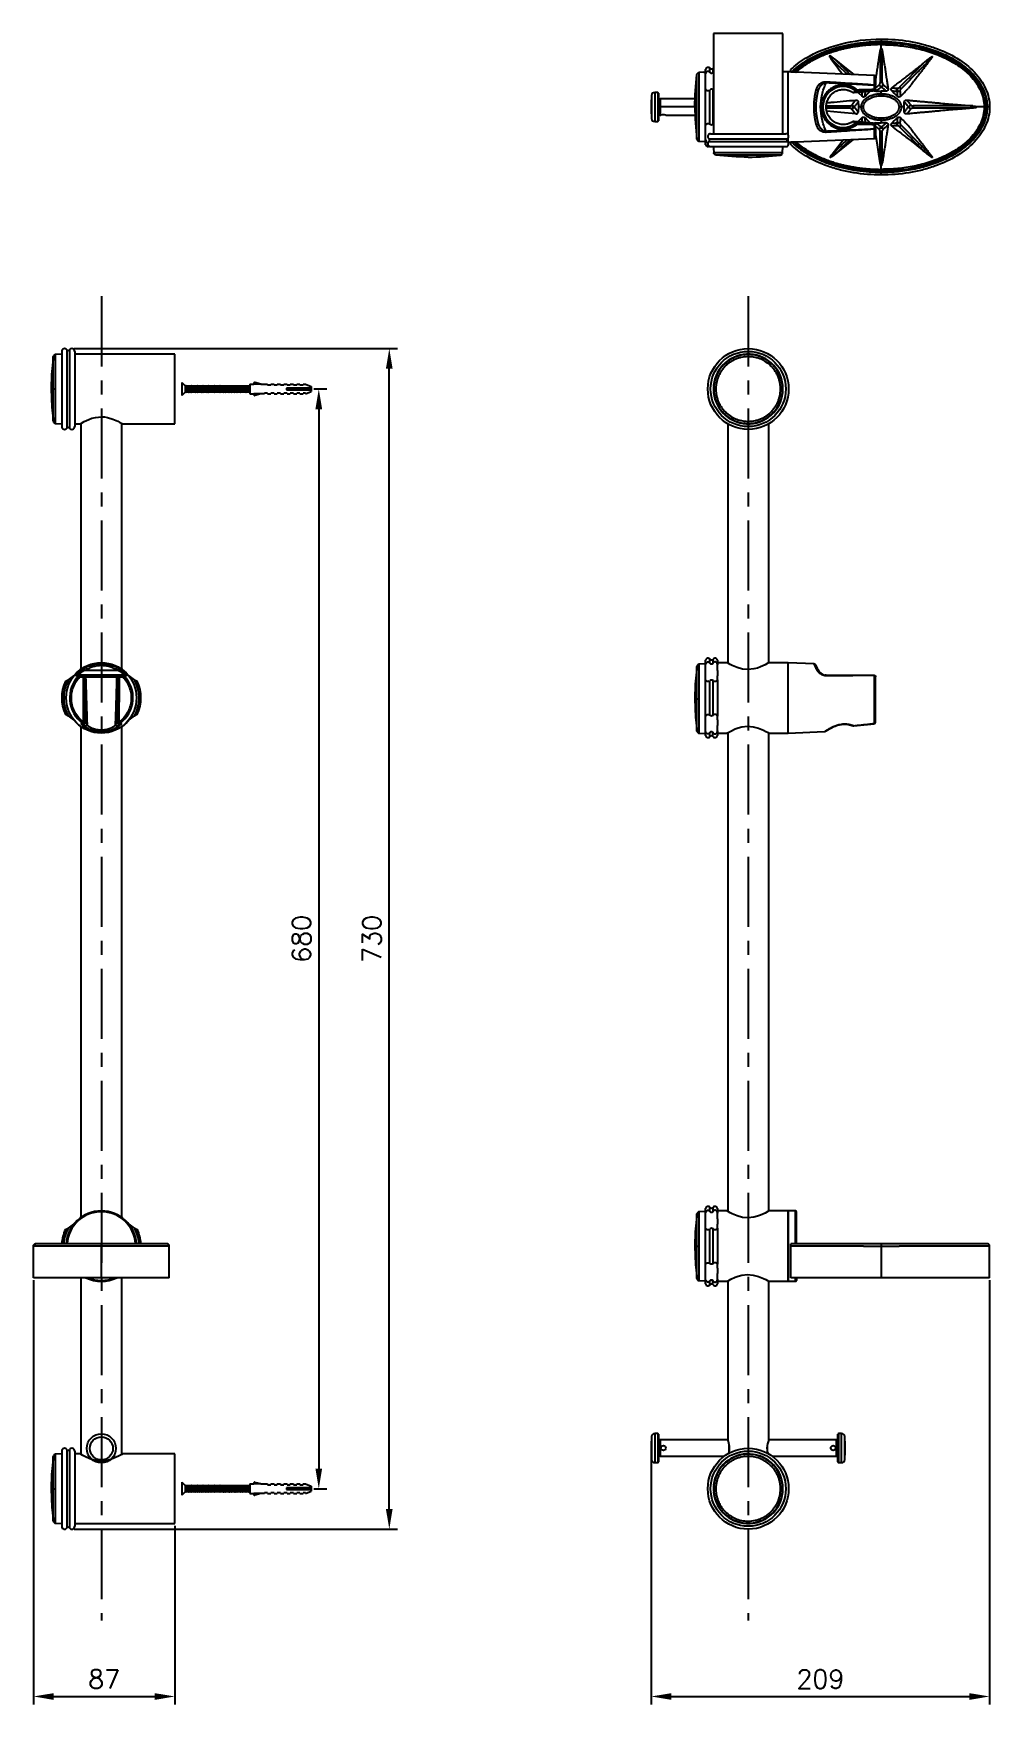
# Model space of a CAD drawing. Extents: x -6747 to -3513, y -1495 to -37.
# Drawn here: x -6746.6 to -6628.3, y -1485.6 to -1278.9 of the extents above; entities that cross this region are included whole.
import ezdxf

# ---------------------------------------------------------------- set-up
doc = ezdxf.new("R2010")
doc.units = 0
doc.header["$LTSCALE"] = 23.1
doc.header["$MEASUREMENT"] = 0
doc.linetypes.add('CENTER', pattern=[0.6, 0.375, -0.075, 0.075, -0.075])
doc.layers.get('0').update_dxf_attribs({"linetype": 'CONTINUOUS'})
doc.layers.get('Defpoints').update_dxf_attribs({"linetype": 'CONTINUOUS'})
doc.styles.get("Standard").update_dxf_attribs({"font": 'txt.shx', "bigfont": 'whgtxt.shx'})
doc.dimstyles.get("Standard").update_dxf_attribs({"dimtxt": 2.5, "dimasz": 0.18, "dimexe": 0.18, "dimexo": 0.0625, "dimgap": 0.09, "dimtad": 0, "dimtih": 1, "dimtoh": 1, "dimdec": 4, "dimzin": 0, "dimdsep": 46, "dimtxsty": 'Standard', "dimcen": 0.09, "dimadec": 0, "dimazin": 0, "dimtp": 0.001, "dimtm": 0.001, "dimtfac": 1, "dimtdec": 4, "dimtofl": 0, "dimtmove": 0, "dimatfit": 0, "dimfxl": 0, "dimtolj": 1, "dimtzin": 0, "dimarcsym": 0})

msp = doc.modelspace()

# ---------------------------------------------------------------- blocks, each defined once
blk = doc.blocks.new('*D57')
at = {"color": 2, "lineweight": -2}
for p, q in [((-6711.9, -1322.88), (-6710.27, -1322.88)), ((-6711.27, -1325.38), (-6711.27, -1456.38)), ((-6711.9, -1458.88), (-6710.27, -1458.88))]:
    blk.add_line(p, q, dxfattribs=at)
at = {"color": 2}
for points in [[(-6711.69, -1325.38), (-6710.86, -1325.38), (-6711.27, -1322.88)], [(-6711.69, -1456.38), (-6710.86, -1456.38), (-6711.27, -1458.88)]]:
    blk.add_solid(points, dxfattribs=at)
at = {"layer": 'Defpoints', "color": 0}
for p in [(-6712.2, -1322.88), (-6712.2, -1458.88), (-6711.27, -1458.88)]:
    blk.add_point(p, dxfattribs=at)
at = {"color": 2, "insert": (-6713.42, -1390.88), "char_height": 2.3, "attachment_point": 5, "rotation": 90}
blk.add_mtext('\\A1;680', dxfattribs=at)
blk = doc.blocks.new('*D58')
at = {"color": 2, "lineweight": -2}
for p, q in [((-6741.52, -1317.88), (-6701.55, -1317.88)), ((-6702.55, -1461.38), (-6702.55, -1320.38)), ((-6741.52, -1463.88), (-6701.55, -1463.88))]:
    blk.add_line(p, q, dxfattribs=at)
at = {"color": 2}
for points in [[(-6702.97, -1320.38), (-6702.14, -1320.38), (-6702.55, -1317.88)], [(-6702.97, -1461.38), (-6702.14, -1461.38), (-6702.55, -1463.88)]]:
    blk.add_solid(points, dxfattribs=at)
at = {"layer": 'Defpoints', "color": 0}
for p in [(-6741.82, -1317.88), (-6702.55, -1317.88), (-6741.82, -1463.88)]:
    blk.add_point(p, dxfattribs=at)
at = {"color": 2, "insert": (-6704.7, -1390.88), "char_height": 2.3, "attachment_point": 5, "rotation": 90}
blk.add_mtext('\\A1;730', dxfattribs=at)
blk = doc.blocks.new('*D60')
at = {"color": 2, "lineweight": -2}
for p, q in [((-6746.57, -1433.08), (-6746.57, -1485.57)), ((-6729.07, -1463.48), (-6729.07, -1485.57)), ((-6744.07, -1484.57), (-6731.57, -1484.57))]:
    blk.add_line(p, q, dxfattribs=at)
at = {"color": 2}
for points in [[(-6744.07, -1484.16), (-6744.07, -1484.99), (-6746.57, -1484.57)], [(-6731.57, -1484.16), (-6731.57, -1484.99), (-6729.07, -1484.57)]]:
    blk.add_solid(points, dxfattribs=at)
at = {"layer": 'Defpoints', "color": 0}
for p in [(-6746.57, -1432.78), (-6729.07, -1463.18), (-6729.07, -1484.57)]:
    blk.add_point(p, dxfattribs=at)
at = {"color": 2, "insert": (-6737.82, -1482.42), "char_height": 2.3, "attachment_point": 5}
blk.add_mtext('\\A1;87', dxfattribs=at)
blk = doc.blocks.new('*D59')
at = {"color": 2, "lineweight": -2}
for p, q in [((-6628.29, -1433.08), (-6628.29, -1485.57)), ((-6670.15, -1454.15), (-6670.15, -1485.57)), ((-6667.65, -1484.57), (-6630.79, -1484.57))]:
    blk.add_line(p, q, dxfattribs=at)
at = {"color": 2}
for points in [[(-6667.65, -1484.16), (-6667.65, -1484.99), (-6670.15, -1484.57)], [(-6630.79, -1484.16), (-6630.79, -1484.99), (-6628.29, -1484.57)]]:
    blk.add_solid(points, dxfattribs=at)
at = {"layer": 'Defpoints', "color": 0}
for p in [(-6628.29, -1432.78), (-6670.15, -1453.85), (-6628.29, -1484.57)]:
    blk.add_point(p, dxfattribs=at)
at = {"color": 2, "insert": (-6649.22, -1482.42), "char_height": 2.3, "attachment_point": 5}
blk.add_mtext('\\A1;209', dxfattribs=at)

# ---------------------------------------------------------------- dimensions: what is measured, and where the dimension line sits
for base, p1, p2, picture, middle in [((-6702.55, -1317.88), (-6741.82, -1463.88), (-6741.82, -1317.88), '*D58', (-6704.7, -1390.88)), ((-6711.27, -1458.88), (-6712.2, -1322.88), (-6712.2, -1458.88), '*D57', (-6713.42, -1390.88))]:
    dim = msp.add_linear_dim(base=base, p1=p1, p2=p2, angle=90, dimstyle='Standard', override={"dimtxt": 2.3, "dimasz": 2.5, "dimexe": 1, "dimexo": 0.3, "dimgap": 1, "dimtad": 1, "dimtih": 0, "dimtoh": 0, "dimdec": 0, "dimlfac": 5, "dimcen": 0, "dimclrd": 2, "dimclre": 2, "dimclrt": 2, "dimtp": 0.1, "dimtm": 0, "dimtfac": 0.5, "dimtdec": 2, "dimatfit": 3})
    dim.commit()
    dim.dimension.update_dxf_attribs({"geometry": picture, "text_midpoint": middle})
for base, p1, p2, picture, middle in [((-6729.0733173, -1484.5722868), (-6746.573317, -1432.7846581), (-6729.0733173, -1463.1846604), '*D60', (-6737.8233171, -1482.4222868)), ((-6628.29, -1484.57), (-6670.15, -1453.85), (-6628.29, -1432.78), '*D59', (-6649.22, -1482.42))]:
    dim = msp.add_linear_dim(base=base, p1=p1, p2=p2, dimstyle='Standard', override={"dimtxt": 2.3, "dimasz": 2.5, "dimexe": 1, "dimexo": 0.3, "dimgap": 1, "dimtad": 1, "dimtih": 0, "dimtoh": 0, "dimdec": 0, "dimlfac": 5, "dimcen": 0, "dimclrd": 2, "dimclre": 2, "dimclrt": 2, "dimtp": 0.1, "dimtm": 0, "dimtfac": 0.5, "dimtdec": 2, "dimatfit": 3})
    dim.commit()
    dim.dimension.update_dxf_attribs({"geometry": picture, "text_midpoint": middle})

# ---------------------------------------------------------------- linework, layer by layer
for p, q in [((-6662.45, -1278.91), (-6662.45, -1291.31)), ((-6653.85, -1278.91), (-6662.45, -1278.91)), ((-6653.85, -1291.31), (-6653.85, -1278.91)), ((-6663.43, -1283.93), (-6663.43, -1283.36)), ((-6663.65, -1283.7), (-6664.2, -1283.73)), ((-6663.65, -1283.72), (-6663.65, -1283.7)), ((-6663.61, -1283.72), (-6663.45, -1283.71)), ((-6663.45, -1292.29), (-6663.45, -1283.71)), ((-6663.45, -1284.39), (-6663.43, -1284.39)), ((-6663.43, -1285.23), (-6663.45, -1285.23)), ((-6663.43, -1285.77), (-6663.43, -1283.93)), ((-6662.45, -1283.66), (-6662.51, -1283.73)), ((-6653.19, -1283.66), (-6653.85, -1283.66)), ((-6642.58, -1284.1), (-6653.19, -1283.66)), ((-6652.89, -1283.66), (-6653.19, -1283.66)), ((-6652.89, -1283.67), (-6652.89, -1283.38)), ((-6652.89, -1283.67), (-6652.77, -1283.67)), ((-6652.77, -1283.67), (-6652.49, -1283.67)), ((-6652.29, -1283.7), (-6652.29, -1283.67)), ((-6652.23, -1283.69), (-6652.22, -1283.7)), ((-6642.39, -1285.82), (-6642.39, -1285.37)), ((-6669.35, -1286.21), (-6669.7, -1286.21)), ((-6664.72, -1287.01), (-6669.05, -1287.01)), ((-6664.72, -1287.01), (-6669.05, -1287.01)), ((-6663.45, -1285.54), (-6663.43, -1285.54)), ((-6663.43, -1290.26), (-6663.43, -1285.77)), ((-6662.51, -1285.88), (-6662.45, -1285.92)), ((-6669.05, -1289.01), (-6668.95, -1289.01)), ((-6668.35, -1289.01), (-6664.72, -1289.01)), ((-6669.7, -1289.81), (-6669.35, -1289.81)), ((-6663.43, -1290.44), (-6663.45, -1290.44)), ((-6663.45, -1290.75), (-6663.43, -1290.75)), ((-6663.43, -1291.6), (-6663.45, -1291.6)), ((-6663.43, -1292.09), (-6663.43, -1290.26)), ((-6662.45, -1290.11), (-6662.51, -1290.14)), ((-6642.39, -1290.66), (-6642.39, -1290.21)), ((-6664.2, -1292.25), (-6663.45, -1292.29)), ((-6663.43, -1292.67), (-6663.43, -1292.09)), ((-6662.8, -1292.91), (-6653.5, -1292.91)), ((-6662.44, -1293.11), (-6662.41, -1293.66)), ((-6662.42, -1293.11), (-6662.44, -1293.11)), ((-6662.42, -1293.07), (-6662.43, -1292.91)), ((-6653.89, -1293.66), (-6653.85, -1292.91)), ((-6653.22, -1292.36), (-6653.19, -1292.36)), ((-6653.19, -1292.36), (-6642.58, -1291.92)), ((-6653.19, -1292.36), (-6653.19, -1292.28)), ((-6653.19, -1292.36), (-6652.89, -1292.36)), ((-6652.77, -1292.35), (-6652.89, -1292.35)), ((-6652.89, -1292.65), (-6652.89, -1292.35)), ((-6652.48, -1292.35), (-6652.77, -1292.35)), ((-6652.29, -1292.35), (-6652.29, -1292.32)), ((-6743.07, -1318.23), (-6743.07, -1322.88)), ((-6743.07, -1318.58), (-6743.83, -1318.62)), ((-6729.07, -1318.58), (-6741.47, -1318.58)), ((-6729.07, -1322.88), (-6729.07, -1318.58)), ((-6662.42, -1322.44), (-6662.43, -1322.44)), ((-6743.07, -1322.88), (-6743.07, -1327.53)), ((-6741.47, -1322.88), (-6741.47, -1327.53)), ((-6729.07, -1327.18), (-6729.07, -1322.88)), ((-6662.43, -1323.32), (-6662.42, -1323.32)), ((-6743.83, -1327.15), (-6743.07, -1327.18)), ((-6741.47, -1327.18), (-6740.77, -1327.18)), ((-6740.71, -1327.15), (-6740.71, -1357.55)), ((-6735.63, -1357.55), (-6735.63, -1327.15)), ((-6735.58, -1327.18), (-6729.07, -1327.18)), ((-6660.69, -1327.19), (-6660.69, -1356.78)), ((-6655.61, -1356.73), (-6655.61, -1327.19)), ((-6663.45, -1356.88), (-6664.2, -1356.92)), ((-6663.45, -1365.48), (-6663.45, -1356.88)), ((-6663.43, -1357.01), (-6663.43, -1356.43)), ((-6663.43, -1358.84), (-6663.43, -1357.01)), ((-6661.95, -1356.43), (-6661.95, -1357.01)), ((-6660.77, -1356.73), (-6661.95, -1356.73)), ((-6661.95, -1357.69), (-6661.95, -1357.01)), ((-6661.95, -1357.69), (-6661.95, -1358.37)), ((-6653.19, -1356.73), (-6655.61, -1356.73)), ((-6650.01, -1356.87), (-6653.19, -1356.73)), ((-6740.37, -1358.28), (-6740.82, -1358.28)), ((-6735.53, -1358.28), (-6735.98, -1358.28)), ((-6663.43, -1363.33), (-6663.43, -1358.84)), ((-6661.95, -1358.84), (-6661.95, -1358.37)), ((-6661.95, -1358.84), (-6661.95, -1363.33)), ((-6663.43, -1360.74), (-6663.45, -1360.74)), ((-6663.45, -1361.62), (-6663.43, -1361.62)), ((-6663.43, -1363.54), (-6663.45, -1363.54)), ((-6663.43, -1365.16), (-6663.43, -1363.33)), ((-6661.95, -1363.8), (-6661.95, -1363.33)), ((-6661.95, -1363.8), (-6661.95, -1364.48)), ((-6740.71, -1364.62), (-6740.71, -1425.35)), ((-6739.94, -1364.38), (-6739.94, -1364.35)), ((-6736.41, -1364.35), (-6736.41, -1364.38)), ((-6735.63, -1425.35), (-6735.63, -1364.62)), ((-6664.2, -1365.45), (-6663.45, -1365.48)), ((-6663.43, -1365.74), (-6663.43, -1365.16)), ((-6661.95, -1365.16), (-6661.95, -1364.48)), ((-6661.95, -1365.16), (-6661.95, -1365.74)), ((-6661.95, -1365.43), (-6660.77, -1365.43)), ((-6660.69, -1365.39), (-6660.69, -1424.58)), ((-6655.61, -1365.43), (-6653.19, -1365.43)), ((-6655.61, -1424.53), (-6655.61, -1365.43)), ((-6653.19, -1365.43), (-6648.7, -1365.25)), ((-6645.07, -1364.55), (-6642.55, -1364.28)), ((-6663.45, -1424.58), (-6664.2, -1424.62)), ((-6664.2, -1428.88), (-6664.2, -1424.62)), ((-6663.45, -1433.18), (-6663.45, -1424.58)), ((-6663.43, -1424.81), (-6663.43, -1424.23)), ((-6663.43, -1426.64), (-6663.43, -1424.81)), ((-6661.95, -1424.23), (-6661.95, -1424.81)), ((-6660.77, -1424.53), (-6661.95, -1424.53)), ((-6661.95, -1425.49), (-6661.95, -1424.81)), ((-6661.95, -1425.49), (-6661.95, -1426.17)), ((-6653.19, -1424.53), (-6655.61, -1424.53)), ((-6652.29, -1424.53), (-6653.19, -1424.53)), ((-6652.19, -1428.58), (-6652.19, -1424.63)), ((-6663.45, -1426.52), (-6663.43, -1426.52)), ((-6663.43, -1431.13), (-6663.43, -1426.64)), ((-6661.95, -1426.64), (-6661.95, -1426.17)), ((-6661.95, -1426.64), (-6661.95, -1431.13)), ((-6746.57, -1432.78), (-6746.57, -1428.88)), ((-6746.33, -1428.59), (-6746.34, -1428.6)), ((-6746.27, -1428.59), (-6746.28, -1428.59)), ((-6746.26, -1428.6), (-6746.26, -1428.58)), ((-6729.77, -1432.78), (-6729.77, -1428.88)), ((-6664.2, -1433.15), (-6664.2, -1428.88)), ((-6663.43, -1428.44), (-6663.45, -1428.44)), ((-6663.45, -1429.32), (-6663.43, -1429.32)), ((-6652.77, -1428.58), (-6652.89, -1428.6)), ((-6652.89, -1428.88), (-6652.89, -1428.6)), ((-6652.89, -1432.78), (-6652.89, -1428.88)), ((-6641.69, -1428.58), (-6641.69, -1432.78)), ((-6628.29, -1432.78), (-6628.29, -1428.88)), ((-6663.43, -1431.24), (-6663.45, -1431.24)), ((-6663.43, -1432.96), (-6663.43, -1431.13)), ((-6661.95, -1431.6), (-6661.95, -1431.13)), ((-6661.95, -1431.6), (-6661.95, -1432.28)), ((-6738.17, -1432.78), (-6746.57, -1432.78)), ((-6740.71, -1432.78), (-6740.71, -1454.62)), ((-6729.77, -1432.78), (-6738.17, -1432.78)), ((-6735.63, -1454.62), (-6735.63, -1432.78)), ((-6664.2, -1433.15), (-6663.45, -1433.18)), ((-6663.43, -1433.54), (-6663.43, -1432.96)), ((-6661.95, -1432.96), (-6661.95, -1432.28)), ((-6661.95, -1432.96), (-6661.95, -1433.54)), ((-6661.95, -1433.23), (-6660.77, -1433.23)), ((-6660.69, -1433.19), (-6660.69, -1452.85)), ((-6655.61, -1433.23), (-6653.19, -1433.23)), ((-6655.61, -1452.85), (-6655.61, -1433.23)), ((-6653.19, -1433.23), (-6652.29, -1433.23)), ((-6641.69, -1432.78), (-6652.89, -1432.78)), ((-6652.19, -1432.78), (-6652.19, -1433.13)), ((-6628.29, -1432.78), (-6641.69, -1432.78)), ((-6669.35, -1452.05), (-6669.7, -1452.05)), ((-6646.6, -1452.05), (-6646.95, -1452.05)), ((-6743.07, -1454.58), (-6743.83, -1454.62)), ((-6743.07, -1454.23), (-6743.07, -1458.88)), ((-6740.77, -1454.58), (-6741.47, -1454.58)), ((-6729.07, -1454.58), (-6735.58, -1454.58)), ((-6729.07, -1458.88), (-6729.07, -1454.58)), ((-6660.69, -1452.85), (-6669.05, -1452.85)), ((-6660.69, -1452.85), (-6669.05, -1452.85)), ((-6669.05, -1454.85), (-6661.15, -1454.85)), ((-6669.05, -1454.85), (-6661.15, -1454.85)), ((-6660.51, -1454.26), (-6660.51, -1453.46)), ((-6655.79, -1453.46), (-6655.79, -1454.25)), ((-6647.25, -1452.85), (-6655.61, -1452.85)), ((-6647.25, -1452.85), (-6655.61, -1452.85)), ((-6655.15, -1454.85), (-6647.25, -1454.85)), ((-6655.15, -1454.85), (-6647.25, -1454.85)), ((-6669.7, -1455.65), (-6669.35, -1455.65)), ((-6646.95, -1455.65), (-6646.6, -1455.65)), ((-6743.07, -1458.88), (-6743.07, -1463.53)), ((-6741.47, -1458.88), (-6741.47, -1463.53)), ((-6729.07, -1463.18), (-6729.07, -1458.88)), ((-6662.42, -1458.44), (-6662.43, -1458.44)), ((-6662.43, -1459.32), (-6662.42, -1459.32)), ((-6743.83, -1463.15), (-6743.07, -1463.18)), ((-6741.47, -1463.18), (-6729.07, -1463.18))]:
    msp.add_line(p, q)
at = {"color": 2}
for p, q in [((-6641.82, -1281.11), (-6641.82, -1284.97)), ((-6641.56, -1284.97), (-6641.56, -1281.12)), ((-6662.88, -1283.73), (-6662.88, -1283.23)), ((-6662.51, -1283.23), (-6662.51, -1283.73)), ((-6664.2, -1292.25), (-6664.2, -1283.73)), ((-6653.19, -1291.5), (-6653.19, -1283.66)), ((-6642.59, -1285.37), (-6642.59, -1285.82)), ((-6642.58, -1284.1), (-6642.58, -1285.23)), ((-6670.1, -1286.58), (-6670.1, -1288.01)), ((-6669.7, -1286.21), (-6669.7, -1288.01)), ((-6669.35, -1286.21), (-6669.35, -1288.01)), ((-6669.25, -1286.31), (-6669.25, -1288.01)), ((-6669.05, -1288.01), (-6669.05, -1287.01)), ((-6669.05, -1287.01), (-6669.05, -1289.01)), ((-6662.88, -1290.14), (-6662.88, -1285.88)), ((-6662.51, -1285.88), (-6662.51, -1290.14)), ((-6644.56, -1286.2), (-6644.07, -1286.69)), ((-6670.1, -1288.01), (-6670.1, -1289.44)), ((-6669.7, -1288.01), (-6669.7, -1289.81)), ((-6669.35, -1288.01), (-6669.35, -1289.81)), ((-6669.25, -1288.01), (-6669.25, -1289.71)), ((-6664.75, -1288.01), (-6669.05, -1288.01)), ((-6648.5, -1287.88), (-6645.64, -1287.88)), ((-6645.64, -1288.14), (-6648.49, -1288.14)), ((-6644.52, -1288.01), (-6644.55, -1288.64)), ((-6630.35, -1287.88), (-6637.74, -1287.88)), ((-6630.35, -1288.14), (-6637.74, -1288.14)), ((-6642.59, -1290.21), (-6642.59, -1290.66)), ((-6642.58, -1290.8), (-6642.58, -1291.92)), ((-6642.31, -1289.98), (-6641.69, -1289.96)), ((-6641.82, -1294.9), (-6641.82, -1291.05)), ((-6641.56, -1294.9), (-6641.56, -1291.05)), ((-6663, -1291.95), (-6653.3, -1291.95)), ((-6663, -1292.28), (-6653.3, -1292.28)), ((-6653.89, -1293.66), (-6662.41, -1293.66)), ((-6653.19, -1292.28), (-6653.19, -1291.82)), ((-6742.44, -1318.03), (-6742.44, -1327.74)), ((-6742.11, -1318.03), (-6742.11, -1327.74)), ((-6743.83, -1322.88), (-6743.83, -1318.62)), ((-6728.2, -1322.08), (-6727.8, -1322.48)), ((-6728.2, -1322.08), (-6728.2, -1323.68)), ((-6727.8, -1322.48), (-6727.8, -1323.28)), ((-6727.76, -1322.48), (-6727.8, -1322.48)), ((-6727.76, -1322.48), (-6727.69, -1322.48)), ((-6727.62, -1322.48), (-6727.55, -1322.48)), ((-6727.48, -1322.48), (-6727.41, -1322.48)), ((-6727.34, -1322.48), (-6727.27, -1322.48)), ((-6727.2, -1322.48), (-6727.13, -1322.48)), ((-6727.06, -1322.48), (-6726.99, -1322.48)), ((-6726.92, -1322.48), (-6726.85, -1322.48)), ((-6726.78, -1322.48), (-6726.71, -1322.48)), ((-6726.64, -1322.48), (-6726.57, -1322.48)), ((-6726.5, -1322.48), (-6726.43, -1322.48)), ((-6726.36, -1322.48), (-6726.29, -1322.48)), ((-6726.22, -1322.48), (-6726.15, -1322.48)), ((-6726.08, -1322.48), (-6726.01, -1322.48)), ((-6725.94, -1322.48), (-6725.87, -1322.48)), ((-6725.8, -1322.48), (-6725.73, -1322.48)), ((-6725.66, -1322.48), (-6725.59, -1322.48)), ((-6725.52, -1322.48), (-6725.45, -1322.48)), ((-6725.38, -1322.48), (-6725.31, -1322.48)), ((-6725.24, -1322.48), (-6725.17, -1322.48)), ((-6725.1, -1322.48), (-6725.03, -1322.48)), ((-6724.96, -1322.48), (-6724.89, -1322.48)), ((-6724.82, -1322.48), (-6724.75, -1322.48)), ((-6724.68, -1322.48), (-6724.61, -1322.48)), ((-6724.54, -1322.48), (-6724.47, -1322.48)), ((-6724.4, -1322.48), (-6724.33, -1322.48)), ((-6724.26, -1322.48), (-6724.19, -1322.48)), ((-6724.12, -1322.48), (-6724.05, -1322.48)), ((-6723.98, -1322.48), (-6723.91, -1322.48)), ((-6723.84, -1322.48), (-6723.77, -1322.48)), ((-6723.7, -1322.48), (-6723.63, -1322.48)), ((-6723.56, -1322.48), (-6723.49, -1322.48)), ((-6723.42, -1322.48), (-6723.35, -1322.48)), ((-6723.28, -1322.48), (-6723.21, -1322.48)), ((-6723.14, -1322.48), (-6723.07, -1322.48)), ((-6723, -1322.48), (-6722.93, -1322.48)), ((-6722.86, -1322.48), (-6722.79, -1322.48)), ((-6722.72, -1322.48), (-6722.65, -1322.48)), ((-6722.58, -1322.48), (-6722.51, -1322.48)), ((-6722.44, -1322.48), (-6722.37, -1322.48)), ((-6722.3, -1322.48), (-6722.23, -1322.48)), ((-6722.16, -1322.48), (-6722.09, -1322.48)), ((-6722.02, -1322.48), (-6721.95, -1322.48)), ((-6721.88, -1322.48), (-6721.81, -1322.48)), ((-6721.74, -1322.48), (-6721.67, -1322.48)), ((-6721.6, -1322.48), (-6721.53, -1322.48)), ((-6721.46, -1322.48), (-6721.39, -1322.48)), ((-6721.32, -1322.48), (-6721.25, -1322.48)), ((-6721.18, -1322.48), (-6721.11, -1322.48)), ((-6721.04, -1322.48), (-6720.97, -1322.48)), ((-6720.9, -1322.48), (-6720.83, -1322.48)), ((-6720.76, -1322.48), (-6720.69, -1322.48)), ((-6720.62, -1322.48), (-6720.55, -1322.48)), ((-6720.48, -1322.48), (-6720.41, -1322.48)), ((-6720.34, -1322.48), (-6720.27, -1322.48)), ((-6720.2, -1322.48), (-6720.13, -1322.48)), ((-6720.06, -1322.48), (-6719.99, -1322.48)), ((-6719.92, -1322.48), (-6719.85, -1322.48)), ((-6719.8, -1322.28), (-6719.8, -1323.48)), ((-6719.8, -1322.28), (-6719.3, -1322.28)), ((-6719.3, -1322.18), (-6719.3, -1322.28)), ((-6718.44, -1322.28), (-6719.3, -1322.28)), ((-6718.44, -1322.28), (-6719.17, -1322.09)), ((-6718.44, -1322.28), (-6717.6, -1322.28)), ((-6717.6, -1322.28), (-6717.6, -1322.38)), ((-6717.6, -1322.38), (-6717.2, -1322.38)), ((-6717.2, -1322.28), (-6716.8, -1322.28)), ((-6717.2, -1322.38), (-6717.2, -1322.28)), ((-6716.8, -1322.28), (-6716.8, -1322.38)), ((-6716.8, -1322.38), (-6716.4, -1322.38)), ((-6716.4, -1322.28), (-6716, -1322.28)), ((-6716.4, -1322.38), (-6716.4, -1322.28)), ((-6716, -1322.28), (-6716, -1322.38)), ((-6716, -1322.38), (-6715.6, -1322.38)), ((-6715.6, -1322.28), (-6715.2, -1322.28)), ((-6715.6, -1322.38), (-6715.6, -1322.28)), ((-6715.2, -1322.28), (-6715.2, -1322.38)), ((-6715.2, -1322.38), (-6714.8, -1322.38)), ((-6714.8, -1322.28), (-6714.4, -1322.28)), ((-6714.8, -1322.38), (-6714.8, -1322.28)), ((-6714.4, -1322.28), (-6714.4, -1322.38)), ((-6714.4, -1322.38), (-6714, -1322.38)), ((-6714, -1322.28), (-6713.6, -1322.28)), ((-6714, -1322.38), (-6714, -1322.28)), ((-6713.6, -1322.28), (-6713.6, -1322.38)), ((-6713.6, -1322.38), (-6713.2, -1322.38)), ((-6713.2, -1322.28), (-6712.9, -1322.28)), ((-6713.2, -1322.38), (-6713.2, -1322.28)), ((-6712.9, -1322.28), (-6712.2, -1322.58)), ((-6712.2, -1322.58), (-6712.2, -1323.18)), ((-6743.83, -1327.15), (-6743.83, -1322.88)), ((-6727.8, -1323.28), (-6728.2, -1323.68)), ((-6727.76, -1323.28), (-6727.8, -1323.28)), ((-6727.62, -1323.28), (-6727.69, -1323.28)), ((-6727.48, -1323.28), (-6727.55, -1323.28)), ((-6727.34, -1323.28), (-6727.41, -1323.28)), ((-6727.2, -1323.28), (-6727.27, -1323.28)), ((-6727.06, -1323.28), (-6727.13, -1323.28)), ((-6726.92, -1323.28), (-6726.99, -1323.28)), ((-6726.78, -1323.28), (-6726.85, -1323.28)), ((-6726.64, -1323.28), (-6726.71, -1323.28)), ((-6726.5, -1323.28), (-6726.57, -1323.28)), ((-6726.36, -1323.28), (-6726.43, -1323.28)), ((-6726.22, -1323.28), (-6726.29, -1323.28)), ((-6726.08, -1323.28), (-6726.15, -1323.28)), ((-6725.94, -1323.28), (-6726.01, -1323.28)), ((-6725.8, -1323.28), (-6725.87, -1323.28)), ((-6725.66, -1323.28), (-6725.73, -1323.28)), ((-6725.52, -1323.28), (-6725.59, -1323.28)), ((-6725.38, -1323.28), (-6725.45, -1323.28)), ((-6725.24, -1323.28), (-6725.31, -1323.28)), ((-6725.1, -1323.28), (-6725.17, -1323.28)), ((-6724.96, -1323.28), (-6725.03, -1323.28)), ((-6724.82, -1323.28), (-6724.89, -1323.28)), ((-6724.68, -1323.28), (-6724.75, -1323.28)), ((-6724.54, -1323.28), (-6724.61, -1323.28)), ((-6724.4, -1323.28), (-6724.47, -1323.28)), ((-6724.26, -1323.28), (-6724.33, -1323.28)), ((-6724.12, -1323.28), (-6724.19, -1323.28)), ((-6723.98, -1323.28), (-6724.05, -1323.28)), ((-6723.84, -1323.28), (-6723.91, -1323.28)), ((-6723.7, -1323.28), (-6723.77, -1323.28)), ((-6723.56, -1323.28), (-6723.63, -1323.28)), ((-6723.42, -1323.28), (-6723.49, -1323.28)), ((-6723.28, -1323.28), (-6723.35, -1323.28)), ((-6723.14, -1323.28), (-6723.21, -1323.28)), ((-6723, -1323.28), (-6723.07, -1323.28)), ((-6722.86, -1323.28), (-6722.93, -1323.28)), ((-6722.72, -1323.28), (-6722.79, -1323.28)), ((-6722.58, -1323.28), (-6722.65, -1323.28)), ((-6722.44, -1323.28), (-6722.51, -1323.28)), ((-6722.3, -1323.28), (-6722.37, -1323.28)), ((-6722.16, -1323.28), (-6722.23, -1323.28)), ((-6722.02, -1323.28), (-6722.09, -1323.28)), ((-6721.88, -1323.28), (-6721.95, -1323.28)), ((-6721.74, -1323.28), (-6721.81, -1323.28)), ((-6721.6, -1323.28), (-6721.67, -1323.28)), ((-6721.46, -1323.28), (-6721.53, -1323.28)), ((-6721.32, -1323.28), (-6721.39, -1323.28)), ((-6721.18, -1323.28), (-6721.25, -1323.28)), ((-6721.04, -1323.28), (-6721.11, -1323.28)), ((-6720.9, -1323.28), (-6720.97, -1323.28)), ((-6720.76, -1323.28), (-6720.83, -1323.28)), ((-6720.62, -1323.28), (-6720.69, -1323.28)), ((-6720.48, -1323.28), (-6720.55, -1323.28)), ((-6720.34, -1323.28), (-6720.41, -1323.28)), ((-6720.2, -1323.28), (-6720.27, -1323.28)), ((-6720.06, -1323.28), (-6720.13, -1323.28)), ((-6719.92, -1323.28), (-6719.99, -1323.28)), ((-6719.8, -1323.28), (-6719.85, -1323.28)), ((-6719.8, -1323.18), (-6719.8, -1323.18)), ((-6719.8, -1323.48), (-6719.3, -1323.48)), ((-6718, -1323.48), (-6719.3, -1323.48)), ((-6719.3, -1323.58), (-6719.3, -1323.48)), ((-6718.44, -1323.48), (-6719.17, -1323.68)), ((-6717.6, -1323.38), (-6718, -1323.38)), ((-6718, -1323.38), (-6718, -1323.48)), ((-6717.6, -1323.48), (-6717.6, -1323.38)), ((-6717.6, -1323.48), (-6717.2, -1323.48)), ((-6716.8, -1323.38), (-6717.2, -1323.38)), ((-6717.2, -1323.38), (-6717.2, -1323.48)), ((-6716.8, -1323.48), (-6716.8, -1323.38)), ((-6716.8, -1323.48), (-6716.4, -1323.48)), ((-6716, -1323.38), (-6716.4, -1323.38)), ((-6716.4, -1323.38), (-6716.4, -1323.48)), ((-6716, -1323.48), (-6716, -1323.38)), ((-6716, -1323.48), (-6715.6, -1323.48)), ((-6715.2, -1323.38), (-6715.6, -1323.38)), ((-6715.6, -1323.38), (-6715.6, -1323.48)), ((-6715.28, -1322.78), (-6715.28, -1322.98)), ((-6712.3, -1322.78), (-6715.28, -1322.78)), ((-6715.28, -1322.98), (-6712.3, -1322.98)), ((-6715.2, -1323.48), (-6715.2, -1323.38)), ((-6715.2, -1323.48), (-6714.8, -1323.48)), ((-6714.4, -1323.38), (-6714.8, -1323.38)), ((-6714.8, -1323.38), (-6714.8, -1323.48)), ((-6714.4, -1323.48), (-6714.4, -1323.38)), ((-6714.4, -1323.48), (-6714, -1323.48)), ((-6713.6, -1323.38), (-6714, -1323.38)), ((-6714, -1323.38), (-6714, -1323.48)), ((-6713.6, -1323.48), (-6713.6, -1323.38)), ((-6713.6, -1323.48), (-6713.2, -1323.48)), ((-6712.9, -1323.38), (-6713.2, -1323.38)), ((-6713.2, -1323.38), (-6713.2, -1323.48)), ((-6712.9, -1323.48), (-6712.2, -1323.18)), ((-6712.9, -1323.48), (-6712.9, -1323.38)), ((-6712.3, -1322.98), (-6712.3, -1322.78)), ((-6712.2, -1323.17), (-6712.21, -1323.19)), ((-6736.15, -1357.68), (-6740.19, -1357.68)), ((-6664.2, -1361.18), (-6664.2, -1356.92)), ((-6662.88, -1356.8), (-6662.88, -1356.3)), ((-6662.51, -1356.3), (-6662.51, -1356.8)), ((-6653.19, -1360.23), (-6653.19, -1356.73)), ((-6740.82, -1358.48), (-6740.37, -1358.48)), ((-6740.13, -1358.47), (-6736.23, -1358.47)), ((-6735.98, -1358.48), (-6735.53, -1358.48)), ((-6662.88, -1363.22), (-6662.88, -1358.95)), ((-6662.51, -1358.95), (-6662.51, -1363.22)), ((-6642.58, -1358.34), (-6642.58, -1364.24)), ((-6664.2, -1365.45), (-6664.2, -1361.18)), ((-6653.19, -1365.43), (-6653.19, -1360.23)), ((-6662.88, -1365.87), (-6662.88, -1365.37)), ((-6662.51, -1365.87), (-6662.51, -1365.37)), ((-6662.88, -1424.6), (-6662.88, -1424.1)), ((-6662.51, -1424.1), (-6662.51, -1424.6)), ((-6653.19, -1424.53), (-6653.19, -1433.23)), ((-6653.19, -1433.23), (-6653.19, -1424.53)), ((-6652.29, -1428.61), (-6652.29, -1424.53)), ((-6662.88, -1431.02), (-6662.88, -1426.75)), ((-6662.51, -1426.75), (-6662.51, -1431.02)), ((-6738.17, -1432.78), (-6738.17, -1428.88)), ((-6643.89, -1428.88), (-6639.49, -1428.88)), ((-6662.88, -1433.67), (-6662.88, -1433.17)), ((-6662.51, -1433.67), (-6662.51, -1433.17)), ((-6652.29, -1433.23), (-6652.29, -1432.78)), ((-6670.1, -1452.43), (-6670.1, -1455.28)), ((-6669.7, -1452.05), (-6669.7, -1455.65)), ((-6669.35, -1452.05), (-6669.35, -1455.65)), ((-6669.25, -1452.15), (-6669.25, -1455.55)), ((-6647.05, -1455.55), (-6647.05, -1452.15)), ((-6646.95, -1455.65), (-6646.95, -1452.05)), ((-6646.6, -1453.85), (-6646.6, -1452.05)), ((-6646.2, -1455.28), (-6646.2, -1452.43)), ((-6743.83, -1458.88), (-6743.83, -1454.62)), ((-6742.44, -1454.03), (-6742.44, -1463.74)), ((-6742.11, -1454.03), (-6742.11, -1463.74)), ((-6669.05, -1452.85), (-6669.05, -1453.85)), ((-6669.05, -1453.85), (-6669.05, -1454.85)), ((-6647.25, -1453.85), (-6647.25, -1452.85)), ((-6647.25, -1454.85), (-6647.25, -1453.85)), ((-6646.6, -1455.65), (-6646.6, -1453.85)), ((-6743.83, -1463.15), (-6743.83, -1458.88)), ((-6728.2, -1458.08), (-6727.8, -1458.48)), ((-6728.2, -1458.08), (-6728.2, -1459.68)), ((-6727.8, -1458.48), (-6727.8, -1459.28)), ((-6727.76, -1458.48), (-6727.8, -1458.48)), ((-6727.76, -1458.48), (-6727.69, -1458.48)), ((-6727.62, -1458.48), (-6727.55, -1458.48)), ((-6727.48, -1458.48), (-6727.41, -1458.48)), ((-6727.34, -1458.48), (-6727.27, -1458.48)), ((-6727.2, -1458.48), (-6727.13, -1458.48)), ((-6727.06, -1458.48), (-6726.99, -1458.48)), ((-6726.92, -1458.48), (-6726.85, -1458.48)), ((-6726.78, -1458.48), (-6726.71, -1458.48)), ((-6726.64, -1458.48), (-6726.57, -1458.48)), ((-6726.5, -1458.48), (-6726.43, -1458.48)), ((-6726.36, -1458.48), (-6726.29, -1458.48)), ((-6726.22, -1458.48), (-6726.15, -1458.48)), ((-6726.08, -1458.48), (-6726.01, -1458.48)), ((-6725.94, -1458.48), (-6725.87, -1458.48)), ((-6725.8, -1458.48), (-6725.73, -1458.48)), ((-6725.66, -1458.48), (-6725.59, -1458.48)), ((-6725.52, -1458.48), (-6725.45, -1458.48)), ((-6725.38, -1458.48), (-6725.31, -1458.48)), ((-6725.24, -1458.48), (-6725.17, -1458.48)), ((-6725.1, -1458.48), (-6725.03, -1458.48)), ((-6724.96, -1458.48), (-6724.89, -1458.48)), ((-6724.82, -1458.48), (-6724.75, -1458.48)), ((-6724.68, -1458.48), (-6724.61, -1458.48)), ((-6724.54, -1458.48), (-6724.47, -1458.48)), ((-6724.4, -1458.48), (-6724.33, -1458.48)), ((-6724.26, -1458.48), (-6724.19, -1458.48)), ((-6724.12, -1458.48), (-6724.05, -1458.48)), ((-6723.98, -1458.48), (-6723.91, -1458.48)), ((-6723.84, -1458.48), (-6723.77, -1458.48)), ((-6723.7, -1458.48), (-6723.63, -1458.48)), ((-6723.56, -1458.48), (-6723.49, -1458.48)), ((-6723.42, -1458.48), (-6723.35, -1458.48)), ((-6723.28, -1458.48), (-6723.21, -1458.48)), ((-6723.14, -1458.48), (-6723.07, -1458.48)), ((-6723, -1458.48), (-6722.93, -1458.48)), ((-6722.86, -1458.48), (-6722.79, -1458.48)), ((-6722.72, -1458.48), (-6722.65, -1458.48)), ((-6722.58, -1458.48), (-6722.51, -1458.48)), ((-6722.44, -1458.48), (-6722.37, -1458.48)), ((-6722.3, -1458.48), (-6722.23, -1458.48)), ((-6722.16, -1458.48), (-6722.09, -1458.48)), ((-6722.02, -1458.48), (-6721.95, -1458.48)), ((-6721.88, -1458.48), (-6721.81, -1458.48)), ((-6721.74, -1458.48), (-6721.67, -1458.48)), ((-6721.6, -1458.48), (-6721.53, -1458.48)), ((-6721.46, -1458.48), (-6721.39, -1458.48)), ((-6721.32, -1458.48), (-6721.25, -1458.48)), ((-6721.18, -1458.48), (-6721.11, -1458.48)), ((-6721.04, -1458.48), (-6720.97, -1458.48)), ((-6720.9, -1458.48), (-6720.83, -1458.48)), ((-6720.76, -1458.48), (-6720.69, -1458.48)), ((-6720.62, -1458.48), (-6720.55, -1458.48)), ((-6720.48, -1458.48), (-6720.41, -1458.48)), ((-6720.34, -1458.48), (-6720.27, -1458.48)), ((-6720.2, -1458.48), (-6720.13, -1458.48)), ((-6720.06, -1458.48), (-6719.99, -1458.48)), ((-6719.92, -1458.48), (-6719.85, -1458.48)), ((-6719.8, -1458.28), (-6719.8, -1459.48)), ((-6719.8, -1458.28), (-6719.3, -1458.28)), ((-6719.3, -1458.18), (-6719.3, -1458.28)), ((-6718.44, -1458.28), (-6719.3, -1458.28)), ((-6718.44, -1458.28), (-6719.17, -1458.09)), ((-6718.44, -1458.28), (-6717.6, -1458.28)), ((-6717.6, -1458.28), (-6717.6, -1458.38)), ((-6717.6, -1458.38), (-6717.2, -1458.38)), ((-6717.2, -1458.28), (-6716.8, -1458.28)), ((-6717.2, -1458.38), (-6717.2, -1458.28)), ((-6716.8, -1458.28), (-6716.8, -1458.38)), ((-6716.8, -1458.38), (-6716.4, -1458.38)), ((-6716.4, -1458.28), (-6716, -1458.28)), ((-6716.4, -1458.38), (-6716.4, -1458.28)), ((-6716, -1458.28), (-6716, -1458.38)), ((-6716, -1458.38), (-6715.6, -1458.38)), ((-6715.6, -1458.28), (-6715.2, -1458.28)), ((-6715.6, -1458.38), (-6715.6, -1458.28)), ((-6715.28, -1458.78), (-6715.28, -1458.98)), ((-6712.3, -1458.78), (-6715.28, -1458.78)), ((-6715.28, -1458.98), (-6712.3, -1458.98)), ((-6715.2, -1458.28), (-6715.2, -1458.38)), ((-6715.2, -1458.38), (-6714.8, -1458.38)), ((-6714.8, -1458.28), (-6714.4, -1458.28)), ((-6714.8, -1458.38), (-6714.8, -1458.28)), ((-6714.4, -1458.28), (-6714.4, -1458.38)), ((-6714.4, -1458.38), (-6714, -1458.38)), ((-6714, -1458.28), (-6713.6, -1458.28)), ((-6714, -1458.38), (-6714, -1458.28)), ((-6713.6, -1458.28), (-6713.6, -1458.38)), ((-6713.6, -1458.38), (-6713.2, -1458.38)), ((-6713.2, -1458.28), (-6712.9, -1458.28)), ((-6713.2, -1458.38), (-6713.2, -1458.28)), ((-6712.9, -1458.28), (-6712.2, -1458.58)), ((-6712.3, -1458.98), (-6712.3, -1458.78)), ((-6712.2, -1458.58), (-6712.2, -1459.18)), ((-6727.8, -1459.28), (-6728.2, -1459.68)), ((-6727.76, -1459.28), (-6727.8, -1459.28)), ((-6727.62, -1459.28), (-6727.69, -1459.28)), ((-6727.48, -1459.28), (-6727.55, -1459.28)), ((-6727.34, -1459.28), (-6727.41, -1459.28)), ((-6727.2, -1459.28), (-6727.27, -1459.28)), ((-6727.06, -1459.28), (-6727.13, -1459.28)), ((-6726.92, -1459.28), (-6726.99, -1459.28)), ((-6726.78, -1459.28), (-6726.85, -1459.28)), ((-6726.64, -1459.28), (-6726.71, -1459.28)), ((-6726.5, -1459.28), (-6726.57, -1459.28)), ((-6726.36, -1459.28), (-6726.43, -1459.28)), ((-6726.22, -1459.28), (-6726.29, -1459.28)), ((-6726.08, -1459.28), (-6726.15, -1459.28)), ((-6725.94, -1459.28), (-6726.01, -1459.28)), ((-6725.8, -1459.28), (-6725.87, -1459.28)), ((-6725.66, -1459.28), (-6725.73, -1459.28)), ((-6725.52, -1459.28), (-6725.59, -1459.28)), ((-6725.38, -1459.28), (-6725.45, -1459.28)), ((-6725.24, -1459.28), (-6725.31, -1459.28)), ((-6725.1, -1459.28), (-6725.17, -1459.28)), ((-6724.96, -1459.28), (-6725.03, -1459.28)), ((-6724.82, -1459.28), (-6724.89, -1459.28)), ((-6724.68, -1459.28), (-6724.75, -1459.28)), ((-6724.54, -1459.28), (-6724.61, -1459.28)), ((-6724.4, -1459.28), (-6724.47, -1459.28)), ((-6724.26, -1459.28), (-6724.33, -1459.28)), ((-6724.12, -1459.28), (-6724.19, -1459.28)), ((-6723.98, -1459.28), (-6724.05, -1459.28)), ((-6723.84, -1459.28), (-6723.91, -1459.28)), ((-6723.7, -1459.28), (-6723.77, -1459.28)), ((-6723.56, -1459.28), (-6723.63, -1459.28)), ((-6723.42, -1459.28), (-6723.49, -1459.28)), ((-6723.28, -1459.28), (-6723.35, -1459.28)), ((-6723.14, -1459.28), (-6723.21, -1459.28)), ((-6723, -1459.28), (-6723.07, -1459.28)), ((-6722.86, -1459.28), (-6722.93, -1459.28)), ((-6722.72, -1459.28), (-6722.79, -1459.28)), ((-6722.58, -1459.28), (-6722.65, -1459.28)), ((-6722.44, -1459.28), (-6722.51, -1459.28)), ((-6722.3, -1459.28), (-6722.37, -1459.28)), ((-6722.16, -1459.28), (-6722.23, -1459.28)), ((-6722.02, -1459.28), (-6722.09, -1459.28)), ((-6721.88, -1459.28), (-6721.95, -1459.28)), ((-6721.74, -1459.28), (-6721.81, -1459.28)), ((-6721.6, -1459.28), (-6721.67, -1459.28)), ((-6721.46, -1459.28), (-6721.53, -1459.28)), ((-6721.32, -1459.28), (-6721.39, -1459.28)), ((-6721.18, -1459.28), (-6721.25, -1459.28)), ((-6721.04, -1459.28), (-6721.11, -1459.28)), ((-6720.9, -1459.28), (-6720.97, -1459.28)), ((-6720.76, -1459.28), (-6720.83, -1459.28)), ((-6720.62, -1459.28), (-6720.69, -1459.28)), ((-6720.48, -1459.28), (-6720.55, -1459.28)), ((-6720.34, -1459.28), (-6720.41, -1459.28)), ((-6720.2, -1459.28), (-6720.27, -1459.28)), ((-6720.06, -1459.28), (-6720.13, -1459.28)), ((-6719.92, -1459.28), (-6719.99, -1459.28)), ((-6719.8, -1459.28), (-6719.85, -1459.28)), ((-6719.8, -1459.18), (-6719.8, -1459.18)), ((-6719.8, -1459.48), (-6719.3, -1459.48)), ((-6718, -1459.48), (-6719.3, -1459.48)), ((-6719.3, -1459.58), (-6719.3, -1459.48)), ((-6718.44, -1459.48), (-6719.17, -1459.68)), ((-6717.6, -1459.38), (-6718, -1459.38)), ((-6718, -1459.38), (-6718, -1459.48)), ((-6717.6, -1459.48), (-6717.6, -1459.38)), ((-6717.6, -1459.48), (-6717.2, -1459.48)), ((-6716.8, -1459.38), (-6717.2, -1459.38)), ((-6717.2, -1459.38), (-6717.2, -1459.48)), ((-6716.8, -1459.48), (-6716.8, -1459.38)), ((-6716.8, -1459.48), (-6716.4, -1459.48)), ((-6716, -1459.38), (-6716.4, -1459.38)), ((-6716.4, -1459.38), (-6716.4, -1459.48)), ((-6716, -1459.48), (-6716, -1459.38)), ((-6716, -1459.48), (-6715.6, -1459.48)), ((-6715.2, -1459.38), (-6715.6, -1459.38)), ((-6715.6, -1459.38), (-6715.6, -1459.48)), ((-6715.2, -1459.48), (-6715.2, -1459.38)), ((-6715.2, -1459.48), (-6714.8, -1459.48)), ((-6714.4, -1459.38), (-6714.8, -1459.38)), ((-6714.8, -1459.38), (-6714.8, -1459.48)), ((-6714.4, -1459.48), (-6714.4, -1459.38)), ((-6714.4, -1459.48), (-6714, -1459.48)), ((-6713.6, -1459.38), (-6714, -1459.38)), ((-6714, -1459.38), (-6714, -1459.48)), ((-6713.6, -1459.48), (-6713.6, -1459.38)), ((-6713.6, -1459.48), (-6713.2, -1459.48)), ((-6712.9, -1459.38), (-6713.2, -1459.38)), ((-6713.2, -1459.38), (-6713.2, -1459.48)), ((-6712.9, -1459.48), (-6712.2, -1459.18)), ((-6712.9, -1459.48), (-6712.9, -1459.38)), ((-6712.2, -1459.17), (-6712.21, -1459.19))]:
    msp.add_line(p, q, dxfattribs=at)
at = {"color": 1, "linetype": 'CENTER'}
for p, q in [((-6738.17, -1311.42), (-6738.17, -1475.17)), ((-6658.15, -1311.42), (-6658.15, -1475.17))]:
    msp.add_line(p, q, dxfattribs=at)
at = {"color": 2, "flags": 128}
for points in [[(-6648.07, -1281.66), (-6647.79, -1281.83), (-6647.34, -1282.18)], [(-6645.92, -1283.97), (-6646.2, -1283.68), (-6646.7, -1283.19), (-6647.17, -1282.72), (-6647.63, -1282.26), (-6648.07, -1281.82)], [(-6647.34, -1282.18), (-6646.26, -1283.07), (-6645.1, -1284), (-6645.1, -1284)], [(-6636.3, -1282.44), (-6636.66, -1282.8), (-6637.04, -1283.18), (-6637.42, -1283.56), (-6637.81, -1283.95), (-6638.21, -1284.35), (-6638.61, -1284.75), (-6639.02, -1285.16), (-6639.43, -1285.57)], [(-6649.51, -1285.98), (-6649.5, -1285.96), (-6649.5, -1285.94)], [(-6644.71, -1285.87), (-6644.73, -1285.9), (-6644.75, -1285.92), (-6644.77, -1285.95), (-6644.79, -1285.97), (-6644.81, -1285.99), (-6644.82, -1286.01), (-6644.83, -1286.02), (-6644.83, -1286.02)], [(-6644.7, -1286.07), (-6644.7, -1286.06), (-6644.7, -1286.05), (-6644.7, -1286.03), (-6644.7, -1286.01), (-6644.71, -1285.98), (-6644.71, -1285.94), (-6644.71, -1285.9), (-6644.71, -1285.87)], [(-6644.85, -1288.87), (-6646.71, -1288.7), (-6648.43, -1288.54)], [(-6639.31, -1289.34), (-6639.19, -1289.46), (-6639.07, -1289.58), (-6638.95, -1289.7), (-6638.83, -1289.81), (-6638.72, -1289.93), (-6638.6, -1290.05), (-6638.48, -1290.17), (-6638.36, -1290.29)], [(-6641.82, -1294.9), (-6641.99, -1293.85), (-6642.17, -1292.67), (-6642.35, -1291.51), (-6642.39, -1291.2)], [(-6640.3, -1290.46), (-6640.31, -1290.45), (-6640.32, -1290.44), (-6640.33, -1290.43), (-6640.33, -1290.43), (-6640.34, -1290.42), (-6640.35, -1290.41), (-6640.36, -1290.4), (-6640.37, -1290.39)], [(-6635.52, -1294), (-6635.94, -1293.58), (-6636.38, -1293.14), (-6636.83, -1292.69), (-6637.3, -1292.23), (-6637.77, -1291.75), (-6638.26, -1291.26), (-6638.75, -1290.77), (-6639.25, -1290.27)], [(-6647.09, -1293.59), (-6647.34, -1293.8), (-6647.74, -1294.11), (-6647.84, -1294.17), (-6647.89, -1294.2), (-6647.92, -1294.22), (-6647.94, -1294.23), (-6647.96, -1294.23), (-6647.97, -1294.24), (-6647.98, -1294.24), (-6647.99, -1294.24), (-6647.99, -1294.24), (-6647.99, -1294.24), (-6648, -1294.23), (-6648, -1294.23), (-6648, -1294.22), (-6647.99, -1294.2), (-6647.93, -1294.09), (-6647.87, -1294)], [(-6647.87, -1294), (-6647.05, -1292.94), (-6646.4, -1292.08)], [(-6645.15, -1292.03), (-6646.03, -1292.72), (-6647.09, -1293.59)], [(-6647.09, -1293.59), (-6646.72, -1293.22), (-6646.35, -1292.85), (-6645.96, -1292.46), (-6645.57, -1292.07), (-6645.54, -1292.04)], [(-6641.69, -1295.26), (-6641.7, -1295.26), (-6641.71, -1295.25), (-6641.73, -1295.24), (-6641.76, -1295.16), (-6641.82, -1294.9)], [(-6744.11, -1322.88), (-6744.11, -1322.5), (-6744.11, -1322.11), (-6744.11, -1321.76), (-6744.11, -1321.44), (-6744.11, -1321.17), (-6744.11, -1320.89), (-6744.11, -1320.67), (-6744.11, -1320.35), (-6744.11, -1320.2), (-6744.11, -1320.13), (-6744.11, -1320.11), (-6744.11, -1320.1), (-6744.11, -1320.1), (-6744.11, -1320.1), (-6744.11, -1320.1), (-6744.11, -1320.1), (-6744.11, -1320.1), (-6744.11, -1320.1), (-6744.11, -1320.1), (-6744.11, -1320.1), (-6744.11, -1320.04), (-6744.11, -1319.88), (-6744.11, -1319.63), (-6744.11, -1319.42), (-6744.11, -1319.31), (-6744.11, -1319.2), (-6744.11, -1319.07), (-6744.11, -1318.96), (-6744.11, -1318.91), (-6744.11, -1318.88), (-6744.11, -1318.89)], [(-6727.69, -1322.49), (-6727.67, -1322.52), (-6727.66, -1322.54)], [(-6727.66, -1322.55), (-6727.64, -1322.52), (-6727.63, -1322.49)], [(-6727.55, -1322.49), (-6727.53, -1322.52), (-6727.52, -1322.54)], [(-6727.52, -1322.55), (-6727.5, -1322.52), (-6727.49, -1322.49)], [(-6727.41, -1322.49), (-6727.39, -1322.52), (-6727.38, -1322.54)], [(-6727.38, -1322.55), (-6727.36, -1322.52), (-6727.35, -1322.49)], [(-6727.27, -1322.49), (-6727.25, -1322.52), (-6727.24, -1322.54)], [(-6727.24, -1322.55), (-6727.22, -1322.52), (-6727.21, -1322.49)], [(-6727.13, -1322.49), (-6727.11, -1322.52), (-6727.1, -1322.54)], [(-6727.1, -1322.55), (-6727.08, -1322.52), (-6727.07, -1322.49)], [(-6726.99, -1322.49), (-6726.97, -1322.52), (-6726.96, -1322.54)], [(-6726.96, -1322.55), (-6726.94, -1322.52), (-6726.93, -1322.49)], [(-6726.85, -1322.49), (-6726.83, -1322.52), (-6726.82, -1322.54)], [(-6726.82, -1322.55), (-6726.8, -1322.52), (-6726.79, -1322.49)], [(-6726.71, -1322.49), (-6726.69, -1322.52), (-6726.68, -1322.54)], [(-6726.68, -1322.55), (-6726.66, -1322.52), (-6726.65, -1322.49)], [(-6726.57, -1322.49), (-6726.55, -1322.52), (-6726.54, -1322.54)], [(-6726.54, -1322.55), (-6726.52, -1322.52), (-6726.51, -1322.49)], [(-6726.43, -1322.49), (-6726.41, -1322.52), (-6726.4, -1322.54)], [(-6726.4, -1322.55), (-6726.38, -1322.52), (-6726.37, -1322.49)], [(-6726.29, -1322.49), (-6726.27, -1322.52), (-6726.26, -1322.54)], [(-6726.26, -1322.55), (-6726.24, -1322.52), (-6726.23, -1322.49)], [(-6726.15, -1322.49), (-6726.13, -1322.52), (-6726.12, -1322.54)], [(-6726.12, -1322.55), (-6726.1, -1322.52), (-6726.09, -1322.49)], [(-6726.01, -1322.49), (-6725.99, -1322.52), (-6725.98, -1322.54)], [(-6725.98, -1322.55), (-6725.96, -1322.52), (-6725.95, -1322.49)], [(-6725.87, -1322.49), (-6725.85, -1322.52), (-6725.84, -1322.54)], [(-6725.84, -1322.55), (-6725.82, -1322.52), (-6725.81, -1322.49)], [(-6725.73, -1322.49), (-6725.71, -1322.52), (-6725.7, -1322.54)], [(-6725.7, -1322.55), (-6725.68, -1322.52), (-6725.67, -1322.49)], [(-6725.59, -1322.49), (-6725.57, -1322.52), (-6725.56, -1322.54)], [(-6725.56, -1322.55), (-6725.54, -1322.52), (-6725.53, -1322.49)], [(-6725.45, -1322.49), (-6725.43, -1322.52), (-6725.42, -1322.54)], [(-6725.42, -1322.55), (-6725.4, -1322.52), (-6725.39, -1322.49)], [(-6725.31, -1322.49), (-6725.29, -1322.52), (-6725.28, -1322.54)], [(-6725.28, -1322.55), (-6725.26, -1322.52), (-6725.25, -1322.49)], [(-6725.17, -1322.49), (-6725.15, -1322.52), (-6725.14, -1322.54)], [(-6725.14, -1322.55), (-6725.12, -1322.52), (-6725.11, -1322.49)], [(-6725.03, -1322.49), (-6725.01, -1322.52), (-6725, -1322.54)], [(-6725, -1322.55), (-6724.98, -1322.52), (-6724.97, -1322.49)], [(-6724.89, -1322.49), (-6724.87, -1322.52), (-6724.86, -1322.54)], [(-6724.86, -1322.55), (-6724.84, -1322.52), (-6724.83, -1322.49)], [(-6724.75, -1322.49), (-6724.73, -1322.52), (-6724.72, -1322.54)], [(-6724.72, -1322.55), (-6724.7, -1322.52), (-6724.69, -1322.49)], [(-6724.61, -1322.49), (-6724.59, -1322.52), (-6724.58, -1322.54)], [(-6724.58, -1322.55), (-6724.56, -1322.52), (-6724.55, -1322.49)], [(-6724.47, -1322.49), (-6724.45, -1322.52), (-6724.44, -1322.54)], [(-6724.44, -1322.55), (-6724.42, -1322.52), (-6724.41, -1322.49)], [(-6724.33, -1322.49), (-6724.31, -1322.52), (-6724.3, -1322.54)], [(-6724.3, -1322.55), (-6724.28, -1322.52), (-6724.27, -1322.49)], [(-6724.19, -1322.49), (-6724.17, -1322.52), (-6724.16, -1322.54)], [(-6724.16, -1322.55), (-6724.14, -1322.52), (-6724.13, -1322.49)], [(-6724.05, -1322.49), (-6724.03, -1322.52), (-6724.02, -1322.54)], [(-6724.02, -1322.55), (-6724, -1322.52), (-6723.99, -1322.49)], [(-6723.91, -1322.49), (-6723.89, -1322.52), (-6723.88, -1322.54)], [(-6723.88, -1322.55), (-6723.86, -1322.52), (-6723.85, -1322.49)], [(-6723.77, -1322.49), (-6723.75, -1322.52), (-6723.74, -1322.54)], [(-6723.74, -1322.55), (-6723.72, -1322.52), (-6723.71, -1322.49)], [(-6723.63, -1322.49), (-6723.61, -1322.52), (-6723.6, -1322.54)], [(-6723.6, -1322.55), (-6723.58, -1322.52), (-6723.57, -1322.49)], [(-6723.49, -1322.49), (-6723.47, -1322.52), (-6723.46, -1322.54)], [(-6723.46, -1322.55), (-6723.44, -1322.52), (-6723.43, -1322.49)], [(-6723.35, -1322.49), (-6723.33, -1322.52), (-6723.32, -1322.54)], [(-6723.32, -1322.55), (-6723.3, -1322.52), (-6723.29, -1322.49)], [(-6723.21, -1322.49), (-6723.19, -1322.52), (-6723.18, -1322.54)], [(-6723.18, -1322.55), (-6723.16, -1322.52), (-6723.15, -1322.49)], [(-6723.07, -1322.49), (-6723.05, -1322.52), (-6723.04, -1322.54)], [(-6723.04, -1322.55), (-6723.02, -1322.52), (-6723.01, -1322.49)], [(-6722.93, -1322.49), (-6722.91, -1322.52), (-6722.9, -1322.54)], [(-6722.9, -1322.55), (-6722.88, -1322.52), (-6722.87, -1322.49)], [(-6722.79, -1322.49), (-6722.77, -1322.52), (-6722.76, -1322.54)], [(-6722.76, -1322.55), (-6722.74, -1322.52), (-6722.73, -1322.49)], [(-6722.65, -1322.49), (-6722.63, -1322.52), (-6722.62, -1322.54)], [(-6722.62, -1322.55), (-6722.6, -1322.52), (-6722.59, -1322.49)], [(-6722.51, -1322.49), (-6722.49, -1322.52), (-6722.48, -1322.54)], [(-6722.48, -1322.55), (-6722.46, -1322.52), (-6722.45, -1322.49)], [(-6722.37, -1322.49), (-6722.35, -1322.52), (-6722.34, -1322.54)], [(-6722.34, -1322.55), (-6722.32, -1322.52), (-6722.31, -1322.49)], [(-6722.23, -1322.49), (-6722.21, -1322.52), (-6722.2, -1322.54)], [(-6722.2, -1322.55), (-6722.18, -1322.52), (-6722.17, -1322.49)], [(-6722.09, -1322.49), (-6722.07, -1322.52), (-6722.06, -1322.54)], [(-6722.06, -1322.55), (-6722.04, -1322.52), (-6722.03, -1322.49)], [(-6721.95, -1322.49), (-6721.93, -1322.52), (-6721.92, -1322.54)], [(-6721.92, -1322.55), (-6721.9, -1322.52), (-6721.89, -1322.49)], [(-6721.81, -1322.49), (-6721.79, -1322.52), (-6721.78, -1322.54)], [(-6721.78, -1322.55), (-6721.76, -1322.52), (-6721.75, -1322.49)], [(-6721.67, -1322.49), (-6721.65, -1322.52), (-6721.64, -1322.54)], [(-6721.64, -1322.55), (-6721.62, -1322.52), (-6721.61, -1322.49)], [(-6721.53, -1322.49), (-6721.51, -1322.52), (-6721.5, -1322.54)], [(-6721.5, -1322.55), (-6721.48, -1322.52), (-6721.47, -1322.49)], [(-6721.39, -1322.49), (-6721.37, -1322.52), (-6721.36, -1322.54)], [(-6721.36, -1322.55), (-6721.34, -1322.52), (-6721.33, -1322.49)], [(-6721.25, -1322.49), (-6721.23, -1322.52), (-6721.22, -1322.54)], [(-6721.22, -1322.55), (-6721.2, -1322.52), (-6721.19, -1322.49)], [(-6721.11, -1322.49), (-6721.09, -1322.52), (-6721.08, -1322.54)], [(-6721.08, -1322.55), (-6721.06, -1322.52), (-6721.05, -1322.49)], [(-6720.97, -1322.49), (-6720.95, -1322.52), (-6720.94, -1322.54)], [(-6720.94, -1322.55), (-6720.92, -1322.52), (-6720.91, -1322.49)], [(-6720.83, -1322.49), (-6720.81, -1322.52), (-6720.8, -1322.54)], [(-6720.8, -1322.55), (-6720.78, -1322.52), (-6720.77, -1322.49)], [(-6720.69, -1322.49), (-6720.67, -1322.52), (-6720.66, -1322.54)], [(-6720.66, -1322.55), (-6720.64, -1322.52), (-6720.63, -1322.49)], [(-6720.55, -1322.49), (-6720.53, -1322.52), (-6720.52, -1322.54)], [(-6720.52, -1322.55), (-6720.5, -1322.52), (-6720.49, -1322.49)], [(-6720.41, -1322.49), (-6720.39, -1322.52), (-6720.38, -1322.54)], [(-6720.38, -1322.55), (-6720.36, -1322.52), (-6720.35, -1322.49)], [(-6720.27, -1322.49), (-6720.25, -1322.52), (-6720.24, -1322.54)], [(-6720.24, -1322.55), (-6720.22, -1322.52), (-6720.21, -1322.49)], [(-6720.13, -1322.49), (-6720.11, -1322.52), (-6720.1, -1322.54)], [(-6720.1, -1322.55), (-6720.08, -1322.52), (-6720.07, -1322.49)], [(-6719.99, -1322.49), (-6719.97, -1322.52), (-6719.96, -1322.54)], [(-6719.96, -1322.55), (-6719.94, -1322.52), (-6719.93, -1322.49)], [(-6719.85, -1322.49), (-6719.83, -1322.52), (-6719.82, -1322.54)], [(-6719.82, -1322.55), (-6719.8, -1322.52), (-6719.8, -1322.51)], [(-6727.73, -1323.22), (-6727.74, -1323.25), (-6727.76, -1323.28)], [(-6727.7, -1323.28), (-6727.71, -1323.25), (-6727.73, -1323.23)], [(-6727.59, -1323.22), (-6727.6, -1323.25), (-6727.62, -1323.28)], [(-6727.56, -1323.28), (-6727.57, -1323.25), (-6727.59, -1323.23)], [(-6727.45, -1323.22), (-6727.46, -1323.25), (-6727.48, -1323.28)], [(-6727.42, -1323.28), (-6727.43, -1323.25), (-6727.45, -1323.23)], [(-6727.31, -1323.22), (-6727.32, -1323.25), (-6727.34, -1323.28)], [(-6727.28, -1323.28), (-6727.29, -1323.25), (-6727.31, -1323.23)], [(-6727.17, -1323.22), (-6727.18, -1323.25), (-6727.2, -1323.28)], [(-6727.14, -1323.28), (-6727.15, -1323.25), (-6727.17, -1323.23)], [(-6727.03, -1323.22), (-6727.04, -1323.25), (-6727.06, -1323.28)], [(-6727, -1323.28), (-6727.01, -1323.25), (-6727.03, -1323.23)], [(-6726.89, -1323.22), (-6726.9, -1323.25), (-6726.92, -1323.28)], [(-6726.86, -1323.28), (-6726.87, -1323.25), (-6726.89, -1323.23)], [(-6726.75, -1323.22), (-6726.76, -1323.25), (-6726.78, -1323.28)], [(-6726.72, -1323.28), (-6726.73, -1323.25), (-6726.75, -1323.23)], [(-6726.61, -1323.22), (-6726.62, -1323.25), (-6726.64, -1323.28)], [(-6726.58, -1323.28), (-6726.59, -1323.25), (-6726.61, -1323.23)], [(-6726.47, -1323.22), (-6726.48, -1323.25), (-6726.5, -1323.28)], [(-6726.44, -1323.28), (-6726.45, -1323.25), (-6726.47, -1323.23)], [(-6726.33, -1323.22), (-6726.34, -1323.25), (-6726.36, -1323.28)], [(-6726.3, -1323.28), (-6726.31, -1323.25), (-6726.33, -1323.23)], [(-6726.19, -1323.22), (-6726.2, -1323.25), (-6726.22, -1323.28)], [(-6726.16, -1323.28), (-6726.17, -1323.25), (-6726.19, -1323.23)], [(-6726.05, -1323.22), (-6726.06, -1323.25), (-6726.08, -1323.28)], [(-6726.02, -1323.28), (-6726.03, -1323.25), (-6726.05, -1323.23)], [(-6725.91, -1323.22), (-6725.92, -1323.25), (-6725.94, -1323.28)], [(-6725.88, -1323.28), (-6725.89, -1323.25), (-6725.91, -1323.23)], [(-6725.77, -1323.22), (-6725.78, -1323.25), (-6725.8, -1323.28)], [(-6725.74, -1323.28), (-6725.75, -1323.25), (-6725.77, -1323.23)], [(-6725.63, -1323.22), (-6725.64, -1323.25), (-6725.66, -1323.28)], [(-6725.6, -1323.28), (-6725.61, -1323.25), (-6725.63, -1323.23)], [(-6725.49, -1323.22), (-6725.5, -1323.25), (-6725.52, -1323.28)], [(-6725.46, -1323.28), (-6725.47, -1323.25), (-6725.49, -1323.23)], [(-6725.35, -1323.22), (-6725.36, -1323.25), (-6725.38, -1323.28)], [(-6725.32, -1323.28), (-6725.33, -1323.25), (-6725.35, -1323.23)], [(-6725.21, -1323.22), (-6725.22, -1323.25), (-6725.24, -1323.28)], [(-6725.18, -1323.28), (-6725.19, -1323.25), (-6725.21, -1323.23)], [(-6725.07, -1323.22), (-6725.08, -1323.25), (-6725.1, -1323.28)], [(-6725.04, -1323.28), (-6725.05, -1323.25), (-6725.07, -1323.23)], [(-6724.93, -1323.22), (-6724.94, -1323.25), (-6724.96, -1323.28)], [(-6724.9, -1323.28), (-6724.91, -1323.25), (-6724.93, -1323.23)], [(-6724.79, -1323.22), (-6724.8, -1323.25), (-6724.82, -1323.28)], [(-6724.76, -1323.28), (-6724.77, -1323.25), (-6724.79, -1323.23)], [(-6724.65, -1323.22), (-6724.66, -1323.25), (-6724.68, -1323.28)], [(-6724.62, -1323.28), (-6724.63, -1323.25), (-6724.65, -1323.23)], [(-6724.51, -1323.22), (-6724.52, -1323.25), (-6724.54, -1323.28)], [(-6724.48, -1323.28), (-6724.49, -1323.25), (-6724.51, -1323.23)], [(-6724.37, -1323.22), (-6724.38, -1323.25), (-6724.4, -1323.28)], [(-6724.34, -1323.28), (-6724.35, -1323.25), (-6724.37, -1323.23)], [(-6724.23, -1323.22), (-6724.24, -1323.25), (-6724.26, -1323.28)], [(-6724.2, -1323.28), (-6724.21, -1323.25), (-6724.23, -1323.23)], [(-6724.09, -1323.22), (-6724.1, -1323.25), (-6724.12, -1323.28)], [(-6724.06, -1323.28), (-6724.07, -1323.25), (-6724.09, -1323.23)], [(-6723.95, -1323.22), (-6723.96, -1323.25), (-6723.98, -1323.28)], [(-6723.92, -1323.28), (-6723.93, -1323.25), (-6723.95, -1323.23)], [(-6723.81, -1323.22), (-6723.82, -1323.25), (-6723.84, -1323.28)], [(-6723.78, -1323.28), (-6723.79, -1323.25), (-6723.81, -1323.23)], [(-6723.67, -1323.22), (-6723.68, -1323.25), (-6723.7, -1323.28)], [(-6723.64, -1323.28), (-6723.65, -1323.25), (-6723.67, -1323.23)], [(-6723.53, -1323.22), (-6723.54, -1323.25), (-6723.56, -1323.28)], [(-6723.5, -1323.28), (-6723.51, -1323.25), (-6723.53, -1323.23)], [(-6723.39, -1323.22), (-6723.4, -1323.25), (-6723.42, -1323.28)], [(-6723.36, -1323.28), (-6723.37, -1323.25), (-6723.39, -1323.23)], [(-6723.25, -1323.22), (-6723.26, -1323.25), (-6723.28, -1323.28)], [(-6723.22, -1323.28), (-6723.23, -1323.25), (-6723.25, -1323.23)], [(-6723.11, -1323.22), (-6723.12, -1323.25), (-6723.14, -1323.28)], [(-6723.08, -1323.28), (-6723.09, -1323.25), (-6723.11, -1323.23)], [(-6722.97, -1323.22), (-6722.98, -1323.25), (-6723, -1323.28)], [(-6722.94, -1323.28), (-6722.95, -1323.25), (-6722.97, -1323.23)], [(-6722.83, -1323.22), (-6722.84, -1323.25), (-6722.86, -1323.28)], [(-6722.8, -1323.28), (-6722.81, -1323.25), (-6722.83, -1323.23)], [(-6722.69, -1323.22), (-6722.7, -1323.25), (-6722.72, -1323.28)], [(-6722.66, -1323.28), (-6722.67, -1323.25), (-6722.69, -1323.23)], [(-6722.55, -1323.22), (-6722.56, -1323.25), (-6722.58, -1323.28)], [(-6722.52, -1323.28), (-6722.53, -1323.25), (-6722.55, -1323.23)], [(-6722.41, -1323.22), (-6722.42, -1323.25), (-6722.44, -1323.28)], [(-6722.38, -1323.28), (-6722.39, -1323.25), (-6722.41, -1323.23)], [(-6722.27, -1323.22), (-6722.28, -1323.25), (-6722.3, -1323.28)], [(-6722.24, -1323.28), (-6722.25, -1323.25), (-6722.27, -1323.23)], [(-6722.13, -1323.22), (-6722.14, -1323.25), (-6722.16, -1323.28)], [(-6722.1, -1323.28), (-6722.11, -1323.25), (-6722.13, -1323.23)], [(-6721.99, -1323.22), (-6722, -1323.25), (-6722.02, -1323.28)], [(-6721.96, -1323.28), (-6721.97, -1323.25), (-6721.99, -1323.23)], [(-6721.85, -1323.22), (-6721.86, -1323.25), (-6721.88, -1323.28)], [(-6721.82, -1323.28), (-6721.83, -1323.25), (-6721.85, -1323.23)], [(-6721.71, -1323.22), (-6721.72, -1323.25), (-6721.74, -1323.28)], [(-6721.68, -1323.28), (-6721.69, -1323.25), (-6721.71, -1323.23)], [(-6721.57, -1323.22), (-6721.58, -1323.25), (-6721.6, -1323.28)], [(-6721.54, -1323.28), (-6721.55, -1323.25), (-6721.57, -1323.23)], [(-6721.43, -1323.22), (-6721.44, -1323.25), (-6721.46, -1323.28)], [(-6721.4, -1323.28), (-6721.41, -1323.25), (-6721.43, -1323.23)], [(-6721.29, -1323.22), (-6721.3, -1323.25), (-6721.32, -1323.28)], [(-6721.26, -1323.28), (-6721.27, -1323.25), (-6721.29, -1323.23)], [(-6721.15, -1323.22), (-6721.16, -1323.25), (-6721.18, -1323.28)], [(-6721.12, -1323.28), (-6721.13, -1323.25), (-6721.15, -1323.23)], [(-6721.01, -1323.22), (-6721.02, -1323.25), (-6721.04, -1323.28)], [(-6720.98, -1323.28), (-6720.99, -1323.25), (-6721.01, -1323.23)], [(-6720.87, -1323.22), (-6720.88, -1323.25), (-6720.9, -1323.28)], [(-6720.84, -1323.28), (-6720.85, -1323.25), (-6720.87, -1323.23)], [(-6720.73, -1323.22), (-6720.74, -1323.25), (-6720.76, -1323.28)], [(-6720.7, -1323.28), (-6720.71, -1323.25), (-6720.73, -1323.23)], [(-6720.59, -1323.22), (-6720.6, -1323.25), (-6720.62, -1323.28)], [(-6720.56, -1323.28), (-6720.57, -1323.25), (-6720.59, -1323.23)], [(-6720.45, -1323.22), (-6720.46, -1323.25), (-6720.48, -1323.28)], [(-6720.42, -1323.28), (-6720.43, -1323.25), (-6720.45, -1323.23)], [(-6720.31, -1323.22), (-6720.32, -1323.25), (-6720.34, -1323.28)], [(-6720.28, -1323.28), (-6720.29, -1323.25), (-6720.31, -1323.23)], [(-6720.17, -1323.22), (-6720.18, -1323.25), (-6720.2, -1323.28)], [(-6720.14, -1323.28), (-6720.15, -1323.25), (-6720.17, -1323.23)], [(-6720.03, -1323.22), (-6720.04, -1323.25), (-6720.06, -1323.28)], [(-6720, -1323.28), (-6720.01, -1323.25), (-6720.03, -1323.23)], [(-6719.89, -1323.22), (-6719.9, -1323.25), (-6719.92, -1323.28)], [(-6719.86, -1323.28), (-6719.87, -1323.25), (-6719.89, -1323.23)], [(-6664.49, -1361.18), (-6664.49, -1360.8), (-6664.49, -1360.41), (-6664.49, -1360.06), (-6664.49, -1359.74), (-6664.49, -1359.47), (-6664.49, -1359.19), (-6664.49, -1358.97), (-6664.49, -1358.65), (-6664.49, -1358.5), (-6664.49, -1358.43), (-6664.49, -1358.41), (-6664.49, -1358.4), (-6664.49, -1358.4), (-6664.49, -1358.4), (-6664.49, -1358.4), (-6664.49, -1358.4), (-6664.49, -1358.4), (-6664.49, -1358.4), (-6664.49, -1358.4), (-6664.49, -1358.4), (-6664.49, -1358.34), (-6664.49, -1358.18), (-6664.49, -1357.93), (-6664.49, -1357.72), (-6664.49, -1357.61), (-6664.49, -1357.5), (-6664.49, -1357.37), (-6664.49, -1357.26), (-6664.49, -1357.21), (-6664.49, -1357.18), (-6664.49, -1357.19)], [(-6663.43, -1357.01), (-6663.37, -1356.81), (-6663.31, -1356.72), (-6663.24, -1356.66), (-6663.17, -1356.64), (-6663.09, -1356.64), (-6663.02, -1356.66), (-6662.95, -1356.71), (-6662.88, -1356.8)], [(-6662.51, -1356.8), (-6662.58, -1356.89), (-6662.62, -1356.92), (-6662.68, -1356.93), (-6662.73, -1356.93), (-6662.77, -1356.91), (-6662.83, -1356.87), (-6662.88, -1356.8)], [(-6661.95, -1357.01), (-6662.01, -1356.81), (-6662.07, -1356.72), (-6662.15, -1356.66), (-6662.22, -1356.64), (-6662.29, -1356.64), (-6662.36, -1356.66), (-6662.43, -1356.71), (-6662.51, -1356.8)], [(-6735.47, -1358.29), (-6735.48, -1358.29), (-6735.51, -1358.29)], [(-6663.43, -1358.84), (-6663.37, -1358.95), (-6663.31, -1358.99), (-6663.24, -1359.02), (-6663.17, -1359.03), (-6663.09, -1359.03), (-6663.02, -1359.02), (-6662.95, -1359), (-6662.88, -1358.95)], [(-6662.51, -1358.95), (-6662.43, -1359), (-6662.36, -1359.02), (-6662.29, -1359.03), (-6662.22, -1359.03), (-6662.15, -1359.02), (-6662.08, -1358.99), (-6662.01, -1358.94), (-6661.95, -1358.84)], [(-6663.43, -1363.33), (-6663.37, -1363.22), (-6663.31, -1363.18), (-6663.24, -1363.15), (-6663.17, -1363.14), (-6663.09, -1363.14), (-6663.02, -1363.15), (-6662.95, -1363.17), (-6662.88, -1363.22)], [(-6661.95, -1363.33), (-6662.01, -1363.22), (-6662.07, -1363.18), (-6662.15, -1363.15), (-6662.22, -1363.14), (-6662.29, -1363.14), (-6662.36, -1363.15), (-6662.43, -1363.17), (-6662.51, -1363.22)], [(-6740.47, -1364.24), (-6740.47, -1364.24), (-6740.46, -1364.23), (-6740.45, -1364.21), (-6740.44, -1364.19), (-6740.42, -1364.17), (-6740.4, -1364.14), (-6740.38, -1364.11), (-6740.36, -1364.08)], [(-6735.99, -1364.08), (-6735.97, -1364.11), (-6735.95, -1364.14), (-6735.93, -1364.17), (-6735.91, -1364.19), (-6735.89, -1364.21), (-6735.88, -1364.23), (-6735.88, -1364.24), (-6735.87, -1364.24)], [(-6662.88, -1365.37), (-6662.95, -1365.46), (-6663.02, -1365.51), (-6663.09, -1365.53), (-6663.17, -1365.53), (-6663.23, -1365.51), (-6663.3, -1365.45), (-6663.38, -1365.35), (-6663.43, -1365.16)], [(-6662.88, -1365.37), (-6662.81, -1365.28), (-6662.76, -1365.25), (-6662.71, -1365.24), (-6662.66, -1365.24), (-6662.61, -1365.26), (-6662.56, -1365.3), (-6662.51, -1365.37)], [(-6662.51, -1365.37), (-6662.43, -1365.46), (-6662.36, -1365.51), (-6662.29, -1365.53), (-6662.22, -1365.53), (-6662.15, -1365.51), (-6662.08, -1365.45), (-6662.01, -1365.35), (-6661.95, -1365.16)], [(-6663.43, -1424.81), (-6663.37, -1424.61), (-6663.31, -1424.52), (-6663.24, -1424.46), (-6663.17, -1424.44), (-6663.09, -1424.44), (-6663.02, -1424.46), (-6662.95, -1424.51), (-6662.88, -1424.6)], [(-6662.51, -1424.6), (-6662.58, -1424.69), (-6662.62, -1424.72), (-6662.68, -1424.73), (-6662.73, -1424.73), (-6662.77, -1424.71), (-6662.83, -1424.67), (-6662.88, -1424.6)], [(-6661.95, -1424.81), (-6662.01, -1424.61), (-6662.07, -1424.52), (-6662.15, -1424.46), (-6662.22, -1424.44), (-6662.29, -1424.44), (-6662.36, -1424.46), (-6662.43, -1424.51), (-6662.51, -1424.6)], [(-6663.43, -1426.64), (-6663.37, -1426.75), (-6663.31, -1426.79), (-6663.24, -1426.82), (-6663.17, -1426.83), (-6663.09, -1426.83), (-6663.02, -1426.82), (-6662.95, -1426.8), (-6662.88, -1426.75)], [(-6662.51, -1426.75), (-6662.43, -1426.8), (-6662.36, -1426.82), (-6662.29, -1426.83), (-6662.22, -1426.83), (-6662.15, -1426.82), (-6662.08, -1426.79), (-6662.01, -1426.74), (-6661.95, -1426.64)], [(-6663.43, -1431.13), (-6663.37, -1431.02), (-6663.31, -1430.98), (-6663.24, -1430.95), (-6663.17, -1430.94), (-6663.09, -1430.94), (-6663.02, -1430.95), (-6662.95, -1430.97), (-6662.88, -1431.02)], [(-6661.95, -1431.13), (-6662.01, -1431.02), (-6662.07, -1430.98), (-6662.15, -1430.95), (-6662.22, -1430.94), (-6662.29, -1430.94), (-6662.36, -1430.95), (-6662.43, -1430.97), (-6662.51, -1431.02)], [(-6662.88, -1433.17), (-6662.95, -1433.26), (-6663.02, -1433.31), (-6663.09, -1433.33), (-6663.17, -1433.33), (-6663.23, -1433.31), (-6663.3, -1433.25), (-6663.38, -1433.15), (-6663.43, -1432.96)], [(-6662.88, -1433.17), (-6662.81, -1433.08), (-6662.76, -1433.05), (-6662.71, -1433.04), (-6662.66, -1433.04), (-6662.61, -1433.06), (-6662.56, -1433.1), (-6662.51, -1433.17)], [(-6662.51, -1433.17), (-6662.43, -1433.26), (-6662.36, -1433.31), (-6662.29, -1433.33), (-6662.22, -1433.33), (-6662.15, -1433.31), (-6662.08, -1433.25), (-6662.01, -1433.15), (-6661.95, -1432.96)], [(-6744.11, -1458.88), (-6744.11, -1458.5), (-6744.11, -1458.11), (-6744.11, -1457.76), (-6744.11, -1457.44), (-6744.11, -1457.17), (-6744.11, -1456.89), (-6744.11, -1456.67), (-6744.11, -1456.35), (-6744.11, -1456.2), (-6744.11, -1456.13), (-6744.11, -1456.11), (-6744.11, -1456.1), (-6744.11, -1456.1), (-6744.11, -1456.1), (-6744.11, -1456.1), (-6744.11, -1456.1), (-6744.11, -1456.1), (-6744.11, -1456.1), (-6744.11, -1456.1), (-6744.11, -1456.1), (-6744.11, -1456.04), (-6744.11, -1455.88), (-6744.11, -1455.63), (-6744.11, -1455.42), (-6744.11, -1455.31), (-6744.11, -1455.2), (-6744.11, -1455.07), (-6744.11, -1454.96), (-6744.11, -1454.91), (-6744.11, -1454.88), (-6744.11, -1454.89)], [(-6727.69, -1458.49), (-6727.67, -1458.52), (-6727.66, -1458.54)], [(-6727.66, -1458.55), (-6727.64, -1458.52), (-6727.63, -1458.49)], [(-6727.55, -1458.49), (-6727.53, -1458.52), (-6727.52, -1458.54)], [(-6727.52, -1458.55), (-6727.5, -1458.52), (-6727.49, -1458.49)], [(-6727.41, -1458.49), (-6727.39, -1458.52), (-6727.38, -1458.54)], [(-6727.38, -1458.55), (-6727.36, -1458.52), (-6727.35, -1458.49)], [(-6727.27, -1458.49), (-6727.25, -1458.52), (-6727.24, -1458.54)], [(-6727.24, -1458.55), (-6727.22, -1458.52), (-6727.21, -1458.49)], [(-6727.13, -1458.49), (-6727.11, -1458.52), (-6727.1, -1458.54)], [(-6727.1, -1458.55), (-6727.08, -1458.52), (-6727.07, -1458.49)], [(-6726.99, -1458.49), (-6726.97, -1458.52), (-6726.96, -1458.54)], [(-6726.96, -1458.55), (-6726.94, -1458.52), (-6726.93, -1458.49)], [(-6726.85, -1458.49), (-6726.83, -1458.52), (-6726.82, -1458.54)], [(-6726.82, -1458.55), (-6726.8, -1458.52), (-6726.79, -1458.49)], [(-6726.71, -1458.49), (-6726.69, -1458.52), (-6726.68, -1458.54)], [(-6726.68, -1458.55), (-6726.66, -1458.52), (-6726.65, -1458.49)], [(-6726.57, -1458.49), (-6726.55, -1458.52), (-6726.54, -1458.54)], [(-6726.54, -1458.55), (-6726.52, -1458.52), (-6726.51, -1458.49)], [(-6726.43, -1458.49), (-6726.41, -1458.52), (-6726.4, -1458.54)], [(-6726.4, -1458.55), (-6726.38, -1458.52), (-6726.37, -1458.49)], [(-6726.29, -1458.49), (-6726.27, -1458.52), (-6726.26, -1458.54)], [(-6726.26, -1458.55), (-6726.24, -1458.52), (-6726.23, -1458.49)], [(-6726.15, -1458.49), (-6726.13, -1458.52), (-6726.12, -1458.54)], [(-6726.12, -1458.55), (-6726.1, -1458.52), (-6726.09, -1458.49)], [(-6726.01, -1458.49), (-6725.99, -1458.52), (-6725.98, -1458.54)], [(-6725.98, -1458.55), (-6725.96, -1458.52), (-6725.95, -1458.49)], [(-6725.87, -1458.49), (-6725.85, -1458.52), (-6725.84, -1458.54)], [(-6725.84, -1458.55), (-6725.82, -1458.52), (-6725.81, -1458.49)], [(-6725.73, -1458.49), (-6725.71, -1458.52), (-6725.7, -1458.54)], [(-6725.7, -1458.55), (-6725.68, -1458.52), (-6725.67, -1458.49)], [(-6725.59, -1458.49), (-6725.57, -1458.52), (-6725.56, -1458.54)], [(-6725.56, -1458.55), (-6725.54, -1458.52), (-6725.53, -1458.49)], [(-6725.45, -1458.49), (-6725.43, -1458.52), (-6725.42, -1458.54)], [(-6725.42, -1458.55), (-6725.4, -1458.52), (-6725.39, -1458.49)], [(-6725.31, -1458.49), (-6725.29, -1458.52), (-6725.28, -1458.54)], [(-6725.28, -1458.55), (-6725.26, -1458.52), (-6725.25, -1458.49)], [(-6725.17, -1458.49), (-6725.15, -1458.52), (-6725.14, -1458.54)], [(-6725.14, -1458.55), (-6725.12, -1458.52), (-6725.11, -1458.49)], [(-6725.03, -1458.49), (-6725.01, -1458.52), (-6725, -1458.54)], [(-6725, -1458.55), (-6724.98, -1458.52), (-6724.97, -1458.49)], [(-6724.89, -1458.49), (-6724.87, -1458.52), (-6724.86, -1458.54)], [(-6724.86, -1458.55), (-6724.84, -1458.52), (-6724.83, -1458.49)], [(-6724.75, -1458.49), (-6724.73, -1458.52), (-6724.72, -1458.54)], [(-6724.72, -1458.55), (-6724.7, -1458.52), (-6724.69, -1458.49)], [(-6724.61, -1458.49), (-6724.59, -1458.52), (-6724.58, -1458.54)], [(-6724.58, -1458.55), (-6724.56, -1458.52), (-6724.55, -1458.49)], [(-6724.47, -1458.49), (-6724.45, -1458.52), (-6724.44, -1458.54)], [(-6724.44, -1458.55), (-6724.42, -1458.52), (-6724.41, -1458.49)], [(-6724.33, -1458.49), (-6724.31, -1458.52), (-6724.3, -1458.54)], [(-6724.3, -1458.55), (-6724.28, -1458.52), (-6724.27, -1458.49)], [(-6724.19, -1458.49), (-6724.17, -1458.52), (-6724.16, -1458.54)], [(-6724.16, -1458.55), (-6724.14, -1458.52), (-6724.13, -1458.49)], [(-6724.05, -1458.49), (-6724.03, -1458.52), (-6724.02, -1458.54)], [(-6724.02, -1458.55), (-6724, -1458.52), (-6723.99, -1458.49)], [(-6723.91, -1458.49), (-6723.89, -1458.52), (-6723.88, -1458.54)], [(-6723.88, -1458.55), (-6723.86, -1458.52), (-6723.85, -1458.49)], [(-6723.77, -1458.49), (-6723.75, -1458.52), (-6723.74, -1458.54)], [(-6723.74, -1458.55), (-6723.72, -1458.52), (-6723.71, -1458.49)], [(-6723.63, -1458.49), (-6723.61, -1458.52), (-6723.6, -1458.54)], [(-6723.6, -1458.55), (-6723.58, -1458.52), (-6723.57, -1458.49)], [(-6723.49, -1458.49), (-6723.47, -1458.52), (-6723.46, -1458.54)], [(-6723.46, -1458.55), (-6723.44, -1458.52), (-6723.43, -1458.49)], [(-6723.35, -1458.49), (-6723.33, -1458.52), (-6723.32, -1458.54)], [(-6723.32, -1458.55), (-6723.3, -1458.52), (-6723.29, -1458.49)], [(-6723.21, -1458.49), (-6723.19, -1458.52), (-6723.18, -1458.54)], [(-6723.18, -1458.55), (-6723.16, -1458.52), (-6723.15, -1458.49)], [(-6723.07, -1458.49), (-6723.05, -1458.52), (-6723.04, -1458.54)], [(-6723.04, -1458.55), (-6723.02, -1458.52), (-6723.01, -1458.49)], [(-6722.93, -1458.49), (-6722.91, -1458.52), (-6722.9, -1458.54)], [(-6722.9, -1458.55), (-6722.88, -1458.52), (-6722.87, -1458.49)], [(-6722.79, -1458.49), (-6722.77, -1458.52), (-6722.76, -1458.54)], [(-6722.76, -1458.55), (-6722.74, -1458.52), (-6722.73, -1458.49)], [(-6722.65, -1458.49), (-6722.63, -1458.52), (-6722.62, -1458.54)], [(-6722.62, -1458.55), (-6722.6, -1458.52), (-6722.59, -1458.49)], [(-6722.51, -1458.49), (-6722.49, -1458.52), (-6722.48, -1458.54)], [(-6722.48, -1458.55), (-6722.46, -1458.52), (-6722.45, -1458.49)], [(-6722.37, -1458.49), (-6722.35, -1458.52), (-6722.34, -1458.54)], [(-6722.34, -1458.55), (-6722.32, -1458.52), (-6722.31, -1458.49)], [(-6722.23, -1458.49), (-6722.21, -1458.52), (-6722.2, -1458.54)], [(-6722.2, -1458.55), (-6722.18, -1458.52), (-6722.17, -1458.49)], [(-6722.09, -1458.49), (-6722.07, -1458.52), (-6722.06, -1458.54)], [(-6722.06, -1458.55), (-6722.04, -1458.52), (-6722.03, -1458.49)], [(-6721.95, -1458.49), (-6721.93, -1458.52), (-6721.92, -1458.54)], [(-6721.92, -1458.55), (-6721.9, -1458.52), (-6721.89, -1458.49)], [(-6721.81, -1458.49), (-6721.79, -1458.52), (-6721.78, -1458.54)], [(-6721.78, -1458.55), (-6721.76, -1458.52), (-6721.75, -1458.49)], [(-6721.67, -1458.49), (-6721.65, -1458.52), (-6721.64, -1458.54)], [(-6721.64, -1458.55), (-6721.62, -1458.52), (-6721.61, -1458.49)], [(-6721.53, -1458.49), (-6721.51, -1458.52), (-6721.5, -1458.54)], [(-6721.5, -1458.55), (-6721.48, -1458.52), (-6721.47, -1458.49)], [(-6721.39, -1458.49), (-6721.37, -1458.52), (-6721.36, -1458.54)], [(-6721.36, -1458.55), (-6721.34, -1458.52), (-6721.33, -1458.49)], [(-6721.25, -1458.49), (-6721.23, -1458.52), (-6721.22, -1458.54)], [(-6721.22, -1458.55), (-6721.2, -1458.52), (-6721.19, -1458.49)], [(-6721.11, -1458.49), (-6721.09, -1458.52), (-6721.08, -1458.54)], [(-6721.08, -1458.55), (-6721.06, -1458.52), (-6721.05, -1458.49)], [(-6720.97, -1458.49), (-6720.95, -1458.52), (-6720.94, -1458.54)], [(-6720.94, -1458.55), (-6720.92, -1458.52), (-6720.91, -1458.49)], [(-6720.83, -1458.49), (-6720.81, -1458.52), (-6720.8, -1458.54)], [(-6720.8, -1458.55), (-6720.78, -1458.52), (-6720.77, -1458.49)], [(-6720.69, -1458.49), (-6720.67, -1458.52), (-6720.66, -1458.54)], [(-6720.66, -1458.55), (-6720.64, -1458.52), (-6720.63, -1458.49)], [(-6720.55, -1458.49), (-6720.53, -1458.52), (-6720.52, -1458.54)], [(-6720.52, -1458.55), (-6720.5, -1458.52), (-6720.49, -1458.49)], [(-6720.41, -1458.49), (-6720.39, -1458.52), (-6720.38, -1458.54)], [(-6720.38, -1458.55), (-6720.36, -1458.52), (-6720.35, -1458.49)], [(-6720.27, -1458.49), (-6720.25, -1458.52), (-6720.24, -1458.54)], [(-6720.24, -1458.55), (-6720.22, -1458.52), (-6720.21, -1458.49)], [(-6720.13, -1458.49), (-6720.11, -1458.52), (-6720.1, -1458.54)], [(-6720.1, -1458.55), (-6720.08, -1458.52), (-6720.07, -1458.49)], [(-6719.99, -1458.49), (-6719.97, -1458.52), (-6719.96, -1458.54)], [(-6719.96, -1458.55), (-6719.94, -1458.52), (-6719.93, -1458.49)], [(-6719.85, -1458.49), (-6719.83, -1458.52), (-6719.82, -1458.54)], [(-6719.82, -1458.55), (-6719.8, -1458.52), (-6719.8, -1458.51)], [(-6727.73, -1459.22), (-6727.74, -1459.25), (-6727.76, -1459.28)], [(-6727.7, -1459.28), (-6727.71, -1459.25), (-6727.73, -1459.23)], [(-6727.59, -1459.22), (-6727.6, -1459.25), (-6727.62, -1459.28)], [(-6727.56, -1459.28), (-6727.57, -1459.25), (-6727.59, -1459.23)], [(-6727.45, -1459.22), (-6727.46, -1459.25), (-6727.48, -1459.28)], [(-6727.42, -1459.28), (-6727.43, -1459.25), (-6727.45, -1459.23)], [(-6727.31, -1459.22), (-6727.32, -1459.25), (-6727.34, -1459.28)], [(-6727.28, -1459.28), (-6727.29, -1459.25), (-6727.31, -1459.23)], [(-6727.17, -1459.22), (-6727.18, -1459.25), (-6727.2, -1459.28)], [(-6727.14, -1459.28), (-6727.15, -1459.25), (-6727.17, -1459.23)], [(-6727.03, -1459.22), (-6727.04, -1459.25), (-6727.06, -1459.28)], [(-6727, -1459.28), (-6727.01, -1459.25), (-6727.03, -1459.23)], [(-6726.89, -1459.22), (-6726.9, -1459.25), (-6726.92, -1459.28)], [(-6726.86, -1459.28), (-6726.87, -1459.25), (-6726.89, -1459.23)], [(-6726.75, -1459.22), (-6726.76, -1459.25), (-6726.78, -1459.28)], [(-6726.72, -1459.28), (-6726.73, -1459.25), (-6726.75, -1459.23)], [(-6726.61, -1459.22), (-6726.62, -1459.25), (-6726.64, -1459.28)], [(-6726.58, -1459.28), (-6726.59, -1459.25), (-6726.61, -1459.23)], [(-6726.47, -1459.22), (-6726.48, -1459.25), (-6726.5, -1459.28)], [(-6726.44, -1459.28), (-6726.45, -1459.25), (-6726.47, -1459.23)], [(-6726.33, -1459.22), (-6726.34, -1459.25), (-6726.36, -1459.28)], [(-6726.3, -1459.28), (-6726.31, -1459.25), (-6726.33, -1459.23)], [(-6726.19, -1459.22), (-6726.2, -1459.25), (-6726.22, -1459.28)], [(-6726.16, -1459.28), (-6726.17, -1459.25), (-6726.19, -1459.23)], [(-6726.05, -1459.22), (-6726.06, -1459.25), (-6726.08, -1459.28)], [(-6726.02, -1459.28), (-6726.03, -1459.25), (-6726.05, -1459.23)], [(-6725.91, -1459.22), (-6725.92, -1459.25), (-6725.94, -1459.28)], [(-6725.88, -1459.28), (-6725.89, -1459.25), (-6725.91, -1459.23)], [(-6725.77, -1459.22), (-6725.78, -1459.25), (-6725.8, -1459.28)], [(-6725.74, -1459.28), (-6725.75, -1459.25), (-6725.77, -1459.23)], [(-6725.63, -1459.22), (-6725.64, -1459.25), (-6725.66, -1459.28)], [(-6725.6, -1459.28), (-6725.61, -1459.25), (-6725.63, -1459.23)], [(-6725.49, -1459.22), (-6725.5, -1459.25), (-6725.52, -1459.28)], [(-6725.46, -1459.28), (-6725.47, -1459.25), (-6725.49, -1459.23)], [(-6725.35, -1459.22), (-6725.36, -1459.25), (-6725.38, -1459.28)], [(-6725.32, -1459.28), (-6725.33, -1459.25), (-6725.35, -1459.23)], [(-6725.21, -1459.22), (-6725.22, -1459.25), (-6725.24, -1459.28)], [(-6725.18, -1459.28), (-6725.19, -1459.25), (-6725.21, -1459.23)], [(-6725.07, -1459.22), (-6725.08, -1459.25), (-6725.1, -1459.28)], [(-6725.04, -1459.28), (-6725.05, -1459.25), (-6725.07, -1459.23)], [(-6724.93, -1459.22), (-6724.94, -1459.25), (-6724.96, -1459.28)], [(-6724.9, -1459.28), (-6724.91, -1459.25), (-6724.93, -1459.23)], [(-6724.79, -1459.22), (-6724.8, -1459.25), (-6724.82, -1459.28)], [(-6724.76, -1459.28), (-6724.77, -1459.25), (-6724.79, -1459.23)], [(-6724.65, -1459.22), (-6724.66, -1459.25), (-6724.68, -1459.28)], [(-6724.62, -1459.28), (-6724.63, -1459.25), (-6724.65, -1459.23)], [(-6724.51, -1459.22), (-6724.52, -1459.25), (-6724.54, -1459.28)], [(-6724.48, -1459.28), (-6724.49, -1459.25), (-6724.51, -1459.23)], [(-6724.37, -1459.22), (-6724.38, -1459.25), (-6724.4, -1459.28)], [(-6724.34, -1459.28), (-6724.35, -1459.25), (-6724.37, -1459.23)], [(-6724.23, -1459.22), (-6724.24, -1459.25), (-6724.26, -1459.28)], [(-6724.2, -1459.28), (-6724.21, -1459.25), (-6724.23, -1459.23)], [(-6724.09, -1459.22), (-6724.1, -1459.25), (-6724.12, -1459.28)], [(-6724.06, -1459.28), (-6724.07, -1459.25), (-6724.09, -1459.23)], [(-6723.95, -1459.22), (-6723.96, -1459.25), (-6723.98, -1459.28)], [(-6723.92, -1459.28), (-6723.93, -1459.25), (-6723.95, -1459.23)], [(-6723.81, -1459.22), (-6723.82, -1459.25), (-6723.84, -1459.28)], [(-6723.78, -1459.28), (-6723.79, -1459.25), (-6723.81, -1459.23)], [(-6723.67, -1459.22), (-6723.68, -1459.25), (-6723.7, -1459.28)], [(-6723.64, -1459.28), (-6723.65, -1459.25), (-6723.67, -1459.23)], [(-6723.53, -1459.22), (-6723.54, -1459.25), (-6723.56, -1459.28)], [(-6723.5, -1459.28), (-6723.51, -1459.25), (-6723.53, -1459.23)], [(-6723.39, -1459.22), (-6723.4, -1459.25), (-6723.42, -1459.28)], [(-6723.36, -1459.28), (-6723.37, -1459.25), (-6723.39, -1459.23)], [(-6723.25, -1459.22), (-6723.26, -1459.25), (-6723.28, -1459.28)], [(-6723.22, -1459.28), (-6723.23, -1459.25), (-6723.25, -1459.23)], [(-6723.11, -1459.22), (-6723.12, -1459.25), (-6723.14, -1459.28)], [(-6723.08, -1459.28), (-6723.09, -1459.25), (-6723.11, -1459.23)], [(-6722.97, -1459.22), (-6722.98, -1459.25), (-6723, -1459.28)], [(-6722.94, -1459.28), (-6722.95, -1459.25), (-6722.97, -1459.23)], [(-6722.83, -1459.22), (-6722.84, -1459.25), (-6722.86, -1459.28)], [(-6722.8, -1459.28), (-6722.81, -1459.25), (-6722.83, -1459.23)], [(-6722.69, -1459.22), (-6722.7, -1459.25), (-6722.72, -1459.28)], [(-6722.66, -1459.28), (-6722.67, -1459.25), (-6722.69, -1459.23)], [(-6722.55, -1459.22), (-6722.56, -1459.25), (-6722.58, -1459.28)], [(-6722.52, -1459.28), (-6722.53, -1459.25), (-6722.55, -1459.23)], [(-6722.41, -1459.22), (-6722.42, -1459.25), (-6722.44, -1459.28)], [(-6722.38, -1459.28), (-6722.39, -1459.25), (-6722.41, -1459.23)], [(-6722.27, -1459.22), (-6722.28, -1459.25), (-6722.3, -1459.28)], [(-6722.24, -1459.28), (-6722.25, -1459.25), (-6722.27, -1459.23)], [(-6722.13, -1459.22), (-6722.14, -1459.25), (-6722.16, -1459.28)], [(-6722.1, -1459.28), (-6722.11, -1459.25), (-6722.13, -1459.23)], [(-6721.99, -1459.22), (-6722, -1459.25), (-6722.02, -1459.28)], [(-6721.96, -1459.28), (-6721.97, -1459.25), (-6721.99, -1459.23)], [(-6721.85, -1459.22), (-6721.86, -1459.25), (-6721.88, -1459.28)], [(-6721.82, -1459.28), (-6721.83, -1459.25), (-6721.85, -1459.23)], [(-6721.71, -1459.22), (-6721.72, -1459.25), (-6721.74, -1459.28)], [(-6721.68, -1459.28), (-6721.69, -1459.25), (-6721.71, -1459.23)], [(-6721.57, -1459.22), (-6721.58, -1459.25), (-6721.6, -1459.28)], [(-6721.54, -1459.28), (-6721.55, -1459.25), (-6721.57, -1459.23)], [(-6721.43, -1459.22), (-6721.44, -1459.25), (-6721.46, -1459.28)], [(-6721.4, -1459.28), (-6721.41, -1459.25), (-6721.43, -1459.23)], [(-6721.29, -1459.22), (-6721.3, -1459.25), (-6721.32, -1459.28)], [(-6721.26, -1459.28), (-6721.27, -1459.25), (-6721.29, -1459.23)], [(-6721.15, -1459.22), (-6721.16, -1459.25), (-6721.18, -1459.28)], [(-6721.12, -1459.28), (-6721.13, -1459.25), (-6721.15, -1459.23)], [(-6721.01, -1459.22), (-6721.02, -1459.25), (-6721.04, -1459.28)], [(-6720.98, -1459.28), (-6720.99, -1459.25), (-6721.01, -1459.23)], [(-6720.87, -1459.22), (-6720.88, -1459.25), (-6720.9, -1459.28)], [(-6720.84, -1459.28), (-6720.85, -1459.25), (-6720.87, -1459.23)], [(-6720.73, -1459.22), (-6720.74, -1459.25), (-6720.76, -1459.28)], [(-6720.7, -1459.28), (-6720.71, -1459.25), (-6720.73, -1459.23)], [(-6720.59, -1459.22), (-6720.6, -1459.25), (-6720.62, -1459.28)], [(-6720.56, -1459.28), (-6720.57, -1459.25), (-6720.59, -1459.23)], [(-6720.45, -1459.22), (-6720.46, -1459.25), (-6720.48, -1459.28)], [(-6720.42, -1459.28), (-6720.43, -1459.25), (-6720.45, -1459.23)], [(-6720.31, -1459.22), (-6720.32, -1459.25), (-6720.34, -1459.28)], [(-6720.28, -1459.28), (-6720.29, -1459.25), (-6720.31, -1459.23)], [(-6720.17, -1459.22), (-6720.18, -1459.25), (-6720.2, -1459.28)], [(-6720.14, -1459.28), (-6720.15, -1459.25), (-6720.17, -1459.23)], [(-6720.03, -1459.22), (-6720.04, -1459.25), (-6720.06, -1459.28)], [(-6720, -1459.28), (-6720.01, -1459.25), (-6720.03, -1459.23)], [(-6719.89, -1459.22), (-6719.9, -1459.25), (-6719.92, -1459.28)], [(-6719.86, -1459.28), (-6719.87, -1459.25), (-6719.89, -1459.23)]]:
    msp.add_lwpolyline(points, dxfattribs=at)
at = {"flags": 128}
for points in [[(-6663.43, -1283.93), (-6663.37, -1283.74), (-6663.31, -1283.65), (-6663.24, -1283.59), (-6663.17, -1283.57), (-6663.09, -1283.56), (-6663.02, -1283.58), (-6662.95, -1283.63), (-6662.88, -1283.73)], [(-6662.51, -1283.73), (-6662.58, -1283.82), (-6662.62, -1283.84), (-6662.68, -1283.86), (-6662.73, -1283.86), (-6662.77, -1283.84), (-6662.83, -1283.8), (-6662.88, -1283.73)], [(-6663.43, -1285.77), (-6663.37, -1285.87), (-6663.31, -1285.92), (-6663.24, -1285.95), (-6663.17, -1285.96), (-6663.09, -1285.96), (-6663.02, -1285.95), (-6662.95, -1285.93), (-6662.88, -1285.88)], [(-6640.3, -1285.56), (-6640.31, -1285.57), (-6640.32, -1285.58), (-6640.33, -1285.59), (-6640.33, -1285.6), (-6640.34, -1285.61), (-6640.35, -1285.61), (-6640.36, -1285.62), (-6640.37, -1285.63)], [(-6663.43, -1290.26), (-6663.37, -1290.15), (-6663.31, -1290.11), (-6663.24, -1290.08), (-6663.17, -1290.06), (-6663.09, -1290.06), (-6663.02, -1290.07), (-6662.95, -1290.1), (-6662.88, -1290.14)], [(-6663.43, -1292.09), (-6663.37, -1292.29), (-6663.31, -1292.37), (-6663.24, -1292.43), (-6663.17, -1292.46), (-6663.13, -1292.46)], [(-6652.22, -1292.32), (-6652.22, -1292.33), (-6652.23, -1292.33)], [(-6744.1, -1318.84), (-6744.32, -1321.1), (-6744.37, -1322.88)], [(-6744.37, -1322.88), (-6744.29, -1325.15), (-6744.1, -1326.93)], [(-6740.77, -1327.18), (-6740.77, -1327.18), (-6740.64, -1327.1), (-6740.3, -1326.91), (-6739.73, -1326.65), (-6739.34, -1326.5), (-6738.9, -1326.39), (-6738.17, -1326.31), (-6737.79, -1326.33), (-6737.41, -1326.39), (-6736.73, -1326.6), (-6736.12, -1326.88), (-6735.88, -1327.01), (-6735.69, -1327.11), (-6735.6, -1327.17), (-6735.58, -1327.18)], [(-6664.48, -1357.14), (-6664.7, -1359.4), (-6664.75, -1361.18)], [(-6655.61, -1356.73), (-6655.64, -1356.75), (-6655.73, -1356.8), (-6656.07, -1356.99), (-6656.63, -1357.25), (-6657.01, -1357.39), (-6657.44, -1357.5), (-6658.15, -1357.58), (-6658.87, -1357.52), (-6659.51, -1357.34), (-6660.13, -1357.08), (-6660.39, -1356.95), (-6660.6, -1356.83), (-6660.77, -1356.74), (-6660.77, -1356.73), (-6660.77, -1356.74)], [(-6735.2, -1358.28), (-6735.19, -1358.28), (-6735.17, -1358.29)], [(-6664.75, -1361.18), (-6664.67, -1363.45), (-6664.48, -1365.23)], [(-6660.77, -1365.43), (-6660.74, -1365.42), (-6660.65, -1365.36), (-6660.31, -1365.18), (-6659.76, -1364.92), (-6659.38, -1364.78), (-6658.94, -1364.67), (-6658.23, -1364.59), (-6657.52, -1364.65), (-6656.87, -1364.83), (-6656.26, -1365.09), (-6655.99, -1365.22), (-6655.78, -1365.34), (-6655.62, -1365.43), (-6655.61, -1365.43), (-6655.61, -1365.43)], [(-6648.57, -1365.2), (-6648.51, -1365.16), (-6648.32, -1365.04), (-6648.08, -1364.9), (-6647.83, -1364.77), (-6647.56, -1364.64), (-6647.38, -1364.57), (-6647.22, -1364.51), (-6646.86, -1364.41), (-6646.36, -1364.34), (-6645.77, -1364.38), (-6645.16, -1364.54)], [(-6645.09, -1364.55), (-6643.86, -1364.42), (-6642.55, -1364.28)], [(-6664.48, -1424.84), (-6664.7, -1427.1), (-6664.75, -1428.88)], [(-6664.49, -1428.88), (-6664.49, -1428.5), (-6664.49, -1428.11), (-6664.49, -1427.76), (-6664.49, -1427.44), (-6664.49, -1427.17), (-6664.49, -1426.89), (-6664.49, -1426.67), (-6664.49, -1426.35), (-6664.49, -1426.2), (-6664.49, -1426.13), (-6664.49, -1426.11), (-6664.49, -1426.1), (-6664.49, -1426.1), (-6664.49, -1426.1), (-6664.49, -1426.1), (-6664.49, -1426.1), (-6664.49, -1426.1), (-6664.49, -1426.1), (-6664.49, -1426.1), (-6664.49, -1426.1), (-6664.49, -1426.04), (-6664.49, -1425.88), (-6664.49, -1425.63), (-6664.49, -1425.42), (-6664.49, -1425.31), (-6664.49, -1425.2), (-6664.49, -1425.07), (-6664.49, -1424.96), (-6664.49, -1424.91), (-6664.49, -1424.88), (-6664.49, -1424.89)], [(-6655.61, -1424.53), (-6655.64, -1424.55), (-6655.73, -1424.6), (-6656.07, -1424.79), (-6656.63, -1425.05), (-6657.01, -1425.19), (-6657.44, -1425.3), (-6658.15, -1425.38), (-6658.87, -1425.32), (-6659.51, -1425.14), (-6660.13, -1424.88), (-6660.39, -1424.75), (-6660.6, -1424.63), (-6660.77, -1424.54), (-6660.77, -1424.53), (-6660.77, -1424.53)], [(-6746.38, -1428.61), (-6746.52, -1428.72), (-6746.57, -1428.88)], [(-6729.78, -1428.88), (-6729.82, -1428.72), (-6729.96, -1428.61)], [(-6664.75, -1428.88), (-6664.67, -1431.15), (-6664.48, -1432.93)], [(-6660.77, -1433.23), (-6660.74, -1433.22), (-6660.65, -1433.16), (-6660.31, -1432.98), (-6659.76, -1432.72), (-6659.38, -1432.58), (-6658.94, -1432.47), (-6658.23, -1432.39), (-6657.52, -1432.45), (-6656.87, -1432.63), (-6656.26, -1432.89), (-6655.99, -1433.02), (-6655.78, -1433.14), (-6655.62, -1433.23), (-6655.61, -1433.23), (-6655.61, -1433.23)], [(-6744.1, -1454.84), (-6744.32, -1457.1), (-6744.37, -1458.88)], [(-6735.58, -1454.59), (-6735.57, -1454.59), (-6735.71, -1454.67), (-6736.05, -1454.85), (-6736.62, -1455.12), (-6737.01, -1455.27), (-6737.45, -1455.38), (-6738.17, -1455.46), (-6738.56, -1455.44), (-6738.94, -1455.38), (-6739.61, -1455.17), (-6740.22, -1454.89), (-6740.47, -1454.76), (-6740.66, -1454.65), (-6740.75, -1454.6), (-6740.77, -1454.59)], [(-6744.37, -1458.88), (-6744.29, -1461.15), (-6744.1, -1462.93)]]:
    msp.add_lwpolyline(points, dxfattribs=at)
for centre, radius in [((-6658.15, -1322.88), 5), ((-6738.17, -1361.08), 4.35), ((-6738.17, -1361.08), 4.35), ((-6738.17, -1453.89), 1.8), ((-6668.65, -1453.85), 0.3), ((-6658.15, -1458.88), 5), ((-6647.65, -1453.85), 0.3)]:
    msp.add_circle(centre, radius)
at = {"color": 2}
for centre, radius in [((-6658.15, -1322.88), 4.65), ((-6738.17, -1453.89), 1.43), ((-6658.15, -1458.88), 4.65)]:
    msp.add_circle(centre, radius, dxfattribs=at)
for centre, radius, start, end in [((-6663.12, -1283.43), 0.32, 40.0052, 166.4154), ((-6662.69, -1283.07), 0.24, 220.0052, 319.9948), ((-6662.26, -1283.43), 0.32, 126.1908, 139.9948), ((-6663.63, -1283.6), 0.121, 257.8204, 276.9464), ((-6642.59, -1284.3), 0.2, 0, 87.6141), ((-6650.15, -1288.01), 20, 175.904, 184.096), ((-6669.7, -1286.61), 0.4, 90, 175.904), ((-6669.35, -1286.31), 0.1, 360, 90), ((-6669.05, -1286.81), 0.2, 180, 270), ((-6663.47, -1287.51), 0.04, 0, 60), ((-6662.69, -1286.08), 0.273, 47.7419, 132.2581), ((-6669.7, -1289.41), 0.4, 184.096, 270), ((-6669.05, -1289.21), 0.2, 90, 180), ((-6668.65, -1289.99), 1.02, 72.8939, 107.1061), ((-6663.47, -1288.51), 0.04, 300, 360), ((-6669.35, -1289.71), 0.1, 270, 0), ((-6662.8, -1291.66), 0.35, 90, 234.9032), ((-6662.69, -1289.94), 0.273, 227.7417, 312.2583), ((-6653.5, -1291.66), 0.35, 305.0968, 90), ((-6663.12, -1292.59), 0.32, 193.5846, 299.1096), ((-6662.8, -1292.56), 0.35, 125.0968, 270), ((-6663.12, -1292.11), 0.2, 305.0968, 54.9032), ((-6662.54, -1293.09), 0.121, 347.8217, 6.9442), ((-6653.5, -1292.56), 0.35, 270, 54.9032), ((-6653.19, -1292.11), 0.2, 125.0968, 234.9032), ((-6642.59, -1291.72), 0.2, 272.3859, 0), ((-6742.72, -1318.23), 0.35, 35.0968, 180), ((-6742.27, -1317.92), 0.2, 215.0968, 324.9032), ((-6741.82, -1318.23), 0.35, 0, 144.9032), ((-6743.81, -1318.92), 0.3, 93.0063, 173.1071), ((-6658.15, -1322.88), 4.3, 185.8731, 174.1269), ((-6658.15, -1322.88), 4.29, 174.6494, 185.3506), ((-6662.59, -1322.46), 0.171, 350.6625, 4.1032), ((-6662.65, -1323.32), 0.234, 357.7043, 7.53), ((-6743.81, -1326.85), 0.3, 186.891, 266.9956), ((-6742.72, -1327.53), 0.35, 180, 324.9032), ((-6742.27, -1327.85), 0.2, 35.0968, 144.9032), ((-6741.82, -1327.53), 0.35, 215.0968, 0), ((-6744.75, -1354.51), 5, 320.5279, 323.8251), ((-6731.6, -1354.51), 5, 216.1749, 219.4721), ((-6664.19, -1357.22), 0.3, 93.0062, 173.1071), ((-6663.12, -1356.5), 0.32, 40.0052, 166.4154), ((-6662.69, -1356.14), 0.24, 220.0052, 319.9948), ((-6662.26, -1356.5), 0.32, 13.5846, 139.9948), ((-6652.47, -1358.67), 3.14, 20.0064, 33.4906), ((-6648.41, -1357.08), 1.22, 204.8904, 259.5297), ((-6738.17, -1361.08), 4.9, 155.2377, 204.7656), ((-6744.74, -1354.52), 4.99, 295.1913, 299.9784), ((-6744.75, -1354.51), 5, 299.9723, 309.4721), ((-6736.03, -1358.48), 0.2, 90.008, 178.3582), ((-6731.6, -1354.51), 5, 230.5279, 240.0277), ((-6731.59, -1354.5), 5.01, 240.0306, 244.7971), ((-6738.17, -1361.08), 4.9, 335.2356, 24.7689), ((-6663.47, -1361.58), 0.04, 300, 360), ((-6744.74, -1367.64), 4.98, 60.0158, 64.8121), ((-6744.75, -1367.66), 5, 50.3154, 60.0277), ((-6738.15, -1361.18), 4.3, 220.0791, 231.2705), ((-6738.15, -1361.18), 4.3, 307.0042, 323.6993), ((-6731.6, -1367.66), 5, 119.9723, 129.4721), ((-6731.61, -1367.63), 4.97, 115.1827, 119.9866), ((-6744.75, -1367.66), 5, 36.1749, 39.4721), ((-6731.6, -1367.66), 5, 140.5279, 143.8251), ((-6664.19, -1365.15), 0.3, 186.89, 266.996), ((-6663.12, -1365.66), 0.32, 193.5846, 319.9948), ((-6662.69, -1366.02), 0.24, 40.0052, 139.9948), ((-6662.26, -1365.66), 0.32, 220.0052, 346.4154), ((-6645.09, -1364.35), 0.2, 249.8892, 270), ((-6642.59, -1364.08), 0.2, 271.5928, 0.0173), ((-6738.17, -1428.88), 4.35, 3.5626, 176.4188), ((-6744.75, -1422.31), 5, 320.5279, 323.8251), ((-6731.6, -1422.31), 5, 216.1749, 219.4721), ((-6664.19, -1424.92), 0.3, 93.0078, 173.1056), ((-6663.12, -1424.3), 0.32, 40.0052, 166.4154), ((-6662.69, -1423.94), 0.24, 220.0052, 319.9948), ((-6662.26, -1424.3), 0.32, 13.5846, 139.9948), ((-6652.29, -1424.63), 0.1, 360, 90), ((-6738.17, -1428.88), 4.9, 155.2377, 176.4789), ((-6744.68, -1422.44), 4.85, 295.1234, 300.0478), ((-6744.75, -1422.31), 5, 299.9723, 309.4721), ((-6731.6, -1422.31), 5, 230.5279, 240.0277), ((-6731.69, -1422.49), 4.8, 239.9282, 244.8996), ((-6738.17, -1428.88), 4.9, 3.5093, 24.7689), ((-6738.17, -1428.88), 4.35, 243.7084, 296.2916), ((-6664.19, -1432.85), 0.3, 186.8911, 266.9956), ((-6663.12, -1433.46), 0.32, 193.5846, 319.9948), ((-6662.69, -1433.82), 0.24, 40.0052, 139.9948), ((-6662.26, -1433.46), 0.32, 220.0052, 346.4154), ((-6652.29, -1433.13), 0.1, 270, 360), ((-6650.15, -1453.85), 20, 175.904, 184.096), ((-6669.7, -1452.45), 0.4, 90, 175.904), ((-6669.35, -1452.15), 0.1, 360, 90), ((-6669.05, -1452.65), 0.2, 180, 270), ((-6647.25, -1452.65), 0.2, 270, 360), ((-6646.95, -1452.15), 0.1, 90, 180), ((-6646.6, -1452.45), 0.4, 4.096, 90), ((-6666.15, -1453.85), 20, 355.904, 4.096), ((-6743.81, -1454.92), 0.3, 93.0041, 173.109), ((-6742.72, -1454.23), 0.35, 35.0968, 180), ((-6742.27, -1453.92), 0.2, 215.0968, 324.9032), ((-6741.82, -1454.23), 0.35, 0, 144.9032), ((-6669.05, -1455.05), 0.2, 90, 180), ((-6658.15, -1458.88), 4.3, 185.8731, 174.1269), ((-6663.02, -1453.85), 2.55, 344.7485, 23.6508), ((-6653, -1453.92), 2.83, 157.3279, 178.7487), ((-6653.63, -1453.88), 2.2, 179.4364, 196.2723), ((-6647.25, -1455.05), 0.2, 0, 90), ((-6669.7, -1455.25), 0.4, 184.096, 270), ((-6669.35, -1455.55), 0.1, 270, 0), ((-6646.95, -1455.55), 0.1, 180, 270), ((-6646.6, -1455.25), 0.4, 270, 355.904), ((-6658.15, -1458.88), 4.29, 174.6494, 185.3506), ((-6662.59, -1458.46), 0.171, 350.6597, 4.1053), ((-6662.65, -1459.32), 0.234, 357.7032, 7.5302), ((-6743.81, -1462.85), 0.3, 186.8898, 266.9971), ((-6742.72, -1463.53), 0.35, 180, 324.9032), ((-6742.27, -1463.85), 0.2, 35.0968, 144.9032), ((-6741.82, -1463.53), 0.35, 215.0968, 0)]:
    msp.add_arc(centre, radius, start, end)
for centre, radius, start, end in [((-6599.39, -1246.98), 59.86, 215.5911, 218.1341), ((-6646.39, -1288.01), 2.53, 51.8651, 308.135), ((-6644.8, -1288.62), 0.251, 258.4162, 356.0657), ((-6644.71, -1290.16), 0.2, 88.7846, 128.2628), ((-6642.31, -1290.22), 0.244, 89.8359, 131.8381), ((-6658.15, -1322.88), 4.26, 0, 180), ((-6719.2, -1322.18), 0.1, 75, 180), ((-6719.2, -1323.58), 0.1, 180, 285), ((-6658.15, -1322.88), 4.26, 180, 0), ((-6738.17, -1361.08), 4.66, 151.1702, 208.8298), ((-6738.17, -1361.08), 3.91, 135.4801, 233.9263), ((-6740.91, -1358.6), 0.316, 76.9506, 88.6216), ((-6738.17, -1361.08), 3.91, 306.0737, 44.5199), ((-6738.17, -1361.08), 4.66, 331.1702, 28.8298), ((-6662.69, -1359.15), 0.273, 47.7423, 132.2577), ((-6662.69, -1363.01), 0.273, 227.7423, 312.2577), ((-6642.57, -1364.06), 0.182, 266.6247, 353.6136), ((-6738.17, -1428.88), 4.25, 4.0713, 175.9255), ((-6738.17, -1428.88), 4.66, 151.1702, 176.2726), ((-6738.17, -1428.88), 4.66, 3.7304, 28.8298), ((-6662.69, -1426.95), 0.273, 47.738, 132.262), ((-6662.69, -1430.81), 0.273, 227.7379, 312.2621), ((-6738.17, -1428.88), 4.25, 246.5845, 293.4155), ((-6658.15, -1458.88), 4.26, 0, 180), ((-6719.2, -1458.18), 0.1, 75, 180), ((-6658.15, -1458.88), 4.26, 180, 0), ((-6719.2, -1459.58), 0.1, 180, 285)]:
    msp.add_arc(centre, radius, start, end, dxfattribs=at)
for points, knots in [([(-6652.89, -1283.38), (-6652.36, -1282.87), (-6650.62, -1281.56), (-6646.86, -1280.03), (-6643.42, -1279.61), (-6641.69, -1279.61)], [0.762527, 0.762527, 0.762527, 0.762527, 13.894482, 37.691175, 61.487867, 61.487867, 61.487867, 61.487867]), ([(-6641.69, -1279.61), (-6641.12, -1279.61), (-6639.39, -1279.68), (-6637.15, -1280.05), (-6634.56, -1280.83), (-6632.23, -1281.91), (-6630.41, -1283.35), (-6629.07, -1285.01), (-6628.42, -1286.48), (-6628.29, -1287.63), (-6628.29, -1288.01)], [0.045771, 0.045771, 0.045771, 0.045771, 7.316066, 21.856657, 29.126953, 43.667544, 58.208134, 65.47843, 80.019021, 87.289316, 87.289316, 87.289316, 87.289316]), ([(-6664.49, -1283.99), (-6664.48, -1283.96), (-6664.47, -1283.93), (-6664.44, -1283.86), (-6664.42, -1283.84), (-6664.37, -1283.79), (-6664.33, -1283.77), (-6664.27, -1283.74), (-6664.24, -1283.73), (-6664.2, -1283.73)], [0, 0, 0, 0, 0.25, 0.25, 0.5, 0.5, 0.75, 0.75, 1, 1, 1, 1]), ([(-6652.49, -1283.67), (-6652.48, -1283.67), (-6652.46, -1283.67), (-6652.43, -1283.67), (-6652.38, -1283.67), (-6652.34, -1283.67), (-6652.31, -1283.67), (-6652.29, -1283.67)], [0, 0, 0, 0, 0.124991, 0.291636, 0.49984, 0.787514, 1, 1, 1, 1]), ([(-6652.29, -1283.67), (-6652.29, -1283.67), (-6652.28, -1283.67), (-6652.27, -1283.67), (-6652.26, -1283.68), (-6652.25, -1283.68), (-6652.24, -1283.69), (-6652.23, -1283.69), (-6652.23, -1283.69)], [0, 0, 0, 0, 0.162692, 0.32419, 0.486724, 0.652366, 0.822948, 1, 1, 1, 1]), ([(-6642.39, -1284.32), (-6642.39, -1284.32), (-6642.39, -1284.32), (-6642.39, -1284.5), (-6642.39, -1284.84), (-6642.39, -1285.19), (-6642.39, -1285.37)], [0, 0, 0, 0, 0.170815, 0.44721, 0.723605, 1, 1, 1, 1]), ([(-6648.51, -1288.01), (-6648.51, -1287.99), (-6648.5, -1287.95), (-6648.5, -1287.89), (-6648.5, -1287.84), (-6648.49, -1287.78), (-6648.48, -1287.69), (-6648.46, -1287.57), (-6648.43, -1287.43), (-6648.39, -1287.29), (-6648.32, -1287.11), (-6648.21, -1286.9), (-6648.05, -1286.67), (-6647.9, -1286.49), (-6647.76, -1286.36), (-6647.62, -1286.25), (-6647.43, -1286.12), (-6647.17, -1285.99), (-6646.9, -1285.9), (-6646.61, -1285.85), (-6646.31, -1285.84), (-6646.06, -1285.86), (-6645.86, -1285.91), (-6645.72, -1285.95), (-6645.58, -1286), (-6645.47, -1286.06), (-6645.37, -1286.11), (-6645.29, -1286.16), (-6645.23, -1286.19), (-6645.2, -1286.21)], [0, 0, 0, 0, 0.012282, 0.024581, 0.036902, 0.04925, 0.06163, 0.0922, 0.123347, 0.153792, 0.185244, 0.247325, 0.309636, 0.372155, 0.403494, 0.434869, 0.497672, 0.560532, 0.623388, 0.686202, 0.748961, 0.811693, 0.842487, 0.874487, 0.904822, 0.937265, 0.956627, 0.977538, 1, 1, 1, 1]), ([(-6645.08, -1286.24), (-6645.1, -1286.25), (-6645.12, -1286.24), (-6645.16, -1286.23), (-6645.19, -1286.22), (-6645.2, -1286.21)], [0, 0, 0, 0, 0.5, 0.5, 1, 1, 1, 1]), ([(-6642.58, -1286.03), (-6642.78, -1286.05), (-6643.2, -1286.08), (-6643.83, -1286.14), (-6644.45, -1286.19), (-6644.87, -1286.23), (-6645.08, -1286.24)], [0, 0, 0, 0, 0.2499802, 0.5000006, 0.7500207, 1, 1, 1, 1]), ([(-6643.89, -1288.01), (-6643.89, -1287.9), (-6643.87, -1287.8), (-6643.8, -1287.59), (-6643.74, -1287.49), (-6643.6, -1287.31), (-6643.52, -1287.22), (-6643.33, -1287.07), (-6643.23, -1287.01), (-6642.91, -1286.83), (-6642.68, -1286.75), (-6642.19, -1286.64), (-6641.94, -1286.61), (-6641.69, -1286.61)], [0, 0, 0, 0, 0.125, 0.125, 0.25, 0.25, 0.375, 0.375, 0.5, 0.5, 0.75, 0.75, 1, 1, 1, 1]), ([(-6642.58, -1286.03), (-6642.58, -1286.03), (-6642.58, -1286.02), (-6642.59, -1286.02), (-6642.59, -1286.02)], [0, 0, 0, 0, 0.5192564, 1, 1, 1, 1]), ([(-6642.39, -1285.83), (-6642.39, -1285.84), (-6642.39, -1285.85), (-6642.4, -1285.87), (-6642.41, -1285.91), (-6642.43, -1285.96), (-6642.47, -1285.99), (-6642.49, -1286), (-6642.51, -1286.01), (-6642.54, -1286.02), (-6642.56, -1286.03), (-6642.58, -1286.03)], [0, 0, 0, 0, 0.067975, 0.116364, 0.239151, 0.49621, 0.627201, 0.694408, 0.756362, 0.883872, 1, 1, 1, 1]), ([(-6642.47, -1285.98), (-6642.47, -1285.99), (-6642.45, -1286.01), (-6642.4, -1286.04), (-6642.35, -1286.04), (-6642.31, -1286.05)], [0, 0, 0, 0, 0.1042572, 0.4081309, 1, 1, 1, 1]), ([(-6641.69, -1286.61), (-6641.44, -1286.63), (-6640.95, -1286.66), (-6640.36, -1286.87), (-6639.95, -1287.14), (-6639.71, -1287.39), (-6639.53, -1287.68), (-6639.5, -1287.9), (-6639.49, -1288.01)], [0, 0, 0, 0, 0.26187, 0.519922, 0.646086, 0.768556, 0.886249, 1, 1, 1, 1]), ([(-6645.2, -1289.81), (-6645.22, -1289.82), (-6645.25, -1289.85), (-6645.3, -1289.88), (-6645.35, -1289.91), (-6645.4, -1289.93), (-6645.48, -1289.97), (-6645.58, -1290.02), (-6645.72, -1290.07), (-6645.86, -1290.12), (-6646.06, -1290.16), (-6646.23, -1290.18), (-6646.46, -1290.18), (-6646.67, -1290.17), (-6646.94, -1290.11), (-6647.19, -1290.02), (-6647.43, -1289.9), (-6647.62, -1289.78), (-6647.76, -1289.66), (-6647.9, -1289.53), (-6648.05, -1289.36), (-6648.19, -1289.16), (-6648.28, -1289), (-6648.34, -1288.87), (-6648.39, -1288.73), (-6648.43, -1288.6), (-6648.46, -1288.48), (-6648.48, -1288.36), (-6648.49, -1288.25), (-6648.5, -1288.13), (-6648.5, -1288.05), (-6648.51, -1288.01)], [0, 0, 0, 0, 0.013649, 0.026746, 0.039291, 0.051285, 0.062727, 0.095193, 0.125498, 0.15754, 0.188284, 0.25101, 0.269217, 0.327446, 0.385721, 0.444031, 0.502337, 0.565133, 0.596506, 0.627842, 0.690357, 0.752663, 0.78445, 0.814775, 0.84621, 0.876667, 0.901843, 0.926729, 0.95136, 0.975771, 1, 1, 1, 1]), ([(-6641.69, -1289.41), (-6641.94, -1289.4), (-6642.44, -1289.37), (-6643.02, -1289.15), (-6643.43, -1288.89), (-6643.68, -1288.64), (-6643.86, -1288.34), (-6643.88, -1288.12), (-6643.89, -1288.01)], [0, 0, 0, 0, 0.261878, 0.519937, 0.646101, 0.768568, 0.886255, 1, 1, 1, 1]), ([(-6628.29, -1288.01), (-6628.29, -1288.4), (-6628.42, -1289.55), (-6629.07, -1291.02), (-6630.41, -1292.67), (-6632.23, -1294.11), (-6634.56, -1295.2), (-6637.15, -1295.98), (-6639.39, -1296.34), (-6641.12, -1296.41), (-6641.69, -1296.41)], [0.068595, 0.068595, 0.068595, 0.068595, 7.338183, 21.87736, 29.146948, 43.686124, 58.225301, 65.494889, 80.034065, 87.303653, 87.303653, 87.303653, 87.303653]), ([(-6639.49, -1288.01), (-6639.5, -1288.12), (-6639.53, -1288.33), (-6639.7, -1288.63), (-6639.94, -1288.88), (-6640.35, -1289.15), (-6640.94, -1289.37), (-6641.44, -1289.4), (-6641.69, -1289.41)], [0, 0, 0, 0, 0.110546, 0.224699, 0.348124, 0.475356, 0.735718, 1, 1, 1, 1]), ([(-6662.8, -1291.31), (-6662.8, -1291.31), (-6662.8, -1291.31), (-6662.8, -1291.31), (-6662.79, -1291.31), (-6662.79, -1291.31), (-6662.78, -1291.31), (-6662.75, -1291.31), (-6662.7, -1291.31), (-6662.61, -1291.31), (-6662.45, -1291.31), (-6662.25, -1291.31), (-6662.02, -1291.31), (-6661.75, -1291.31), (-6661.36, -1291.31), (-6660.89, -1291.31), (-6660.37, -1291.31), (-6659.8, -1291.31), (-6659.21, -1291.31), (-6658.57, -1291.31), (-6657.96, -1291.31), (-6657.26, -1291.31), (-6656.48, -1291.31), (-6655.76, -1291.31), (-6655.22, -1291.31), (-6654.84, -1291.31), (-6654.55, -1291.31), (-6654.27, -1291.31), (-6654.04, -1291.31), (-6653.84, -1291.31), (-6653.69, -1291.31), (-6653.61, -1291.31), (-6653.56, -1291.31), (-6653.53, -1291.31), (-6653.52, -1291.31), (-6653.5, -1291.31), (-6653.5, -1291.31), (-6653.5, -1291.31)], [0, 0, 0, 0, 0.006278, 0.012557, 0.018839, 0.025128, 0.031426, 0.047098, 0.062748, 0.09485, 0.126996, 0.15711, 0.187278, 0.218687, 0.250097, 0.307757, 0.343964, 0.375066, 0.437266, 0.468616, 0.50801, 0.56273, 0.612519, 0.67419, 0.725721, 0.7499, 0.781324, 0.8127, 0.845009, 0.877351, 0.907274, 0.937222, 0.949787, 0.962328, 0.974864, 0.987415, 1, 1, 1, 1]), ([(-6645.2, -1289.81), (-6645.19, -1289.8), (-6645.16, -1289.79), (-6645.12, -1289.78), (-6645.1, -1289.78), (-6645.08, -1289.78)], [0, 0, 0, 0, 0.5, 0.5, 1, 1, 1, 1]), ([(-6645.08, -1289.78), (-6644.87, -1289.8), (-6644.45, -1289.83), (-6643.83, -1289.89), (-6643.2, -1289.94), (-6642.78, -1289.98), (-6642.58, -1290)], [0, 0, 0, 0, 0.2499801, 0.5000004, 0.7500206, 1, 1, 1, 1]), ([(-6642.59, -1290.01), (-6642.59, -1290.01), (-6642.58, -1290), (-6642.58, -1290), (-6642.58, -1290)], [0, 0, 0, 0, 0.481243, 1, 1, 1, 1]), ([(-6642.39, -1290.21), (-6642.39, -1290.2), (-6642.39, -1290.19), (-6642.4, -1290.17), (-6642.4, -1290.15), (-6642.41, -1290.13), (-6642.42, -1290.1), (-6642.45, -1290.07), (-6642.47, -1290.05), (-6642.5, -1290.03), (-6642.53, -1290.02), (-6642.56, -1290.01), (-6642.58, -1290.01), (-6642.59, -1290.01)], [0, 0, 0, 0, 0.068192, 0.116825, 0.182397, 0.240449, 0.379367, 0.499984, 0.608195, 0.708747, 0.808929, 0.904937, 1, 1, 1, 1]), ([(-6642.58, -1290), (-6642.57, -1290), (-6642.56, -1290), (-6642.54, -1290), (-6642.52, -1290.01), (-6642.51, -1290.01), (-6642.49, -1290.02), (-6642.47, -1290.04), (-6642.43, -1290.07), (-6642.41, -1290.11), (-6642.4, -1290.15), (-6642.39, -1290.18), (-6642.39, -1290.19), (-6642.39, -1290.2)], [0, 0, 0, 0, 0.0575, 0.11619, 0.177883, 0.243827, 0.305733, 0.372955, 0.503914, 0.760909, 0.883665, 0.932024, 1, 1, 1, 1]), ([(-6642.39, -1290.66), (-6642.39, -1290.83), (-6642.39, -1291.18), (-6642.39, -1291.52), (-6642.39, -1291.71), (-6642.39, -1291.7), (-6642.39, -1291.7)], [0, 0, 0, 0, 0.276395, 0.55279, 0.829185, 1, 1, 1, 1]), ([(-6639.75, -1289.96), (-6639.72, -1289.95), (-6639.66, -1289.94), (-6639.57, -1289.93), (-6639.47, -1289.94), (-6639.41, -1289.95), (-6639.38, -1289.96)], [0, 0, 0, 0, 0.246865, 0.500685, 0.754153, 1, 1, 1, 1]), ([(-6664.49, -1291.99), (-6664.48, -1292.02), (-6664.47, -1292.06), (-6664.44, -1292.12), (-6664.42, -1292.15), (-6664.37, -1292.2), (-6664.33, -1292.22), (-6664.27, -1292.24), (-6664.24, -1292.25), (-6664.2, -1292.25)], [0, 0, 0, 0, 0.25, 0.25, 0.5, 0.5, 0.75, 0.75, 1, 1, 1, 1]), ([(-6662.15, -1293.95), (-6662.18, -1293.94), (-6662.22, -1293.93), (-6662.28, -1293.9), (-6662.31, -1293.88), (-6662.36, -1293.83), (-6662.38, -1293.79), (-6662.4, -1293.73), (-6662.41, -1293.7), (-6662.41, -1293.66)], [0, 0, 0, 0, 0.25, 0.25, 0.5, 0.5, 0.75, 0.75, 1, 1, 1, 1]), ([(-6654.15, -1293.95), (-6654.12, -1293.94), (-6654.09, -1293.93), (-6654.02, -1293.9), (-6654, -1293.88), (-6653.95, -1293.83), (-6653.93, -1293.79), (-6653.9, -1293.73), (-6653.89, -1293.7), (-6653.89, -1293.66)], [0, 0, 0, 0, 0.25, 0.25, 0.5, 0.5, 0.75, 0.75, 1, 1, 1, 1]), ([(-6641.69, -1296.41), (-6641.69, -1296.41), (-6642.27, -1296.41), (-6643.99, -1296.34), (-6646.23, -1295.98), (-6648.83, -1295.2), (-6651, -1294.19), (-6652.36, -1293.15), (-6652.89, -1292.65)], [0.031735, 0.031735, 0.031735, 0.031735, 0.031735, 7.932476, 23.733956, 31.634697, 47.436178, 60.522037, 60.522037, 60.522037, 60.522037]), ([(-6652.29, -1292.35), (-6652.3, -1292.35), (-6652.32, -1292.35), (-6652.35, -1292.35), (-6652.39, -1292.35), (-6652.44, -1292.35), (-6652.47, -1292.35), (-6652.48, -1292.35)], [0, 0, 0, 0, 0.1335574, 0.299704, 0.4985464, 0.7956339, 1, 1, 1, 1]), ([(-6652.23, -1292.33), (-6652.23, -1292.34), (-6652.24, -1292.34), (-6652.25, -1292.35), (-6652.26, -1292.35), (-6652.28, -1292.35), (-6652.29, -1292.35), (-6652.29, -1292.35)], [0, 0, 0, 0, 0.2105834, 0.412904, 0.6096911, 0.804192, 1, 1, 1, 1]), ([(-6741.47, -1318.24), (-6741.47, -1318.24), (-6741.47, -1318.23), (-6741.47, -1318.26), (-6741.47, -1318.32), (-6741.47, -1318.41), (-6741.47, -1318.5), (-6741.47, -1318.6), (-6741.47, -1318.7), (-6741.47, -1318.8), (-6741.47, -1318.92), (-6741.47, -1319.06), (-6741.47, -1319.21), (-6741.47, -1319.35), (-6741.47, -1319.48), (-6741.47, -1319.66), (-6741.47, -1319.93), (-6741.47, -1320.3), (-6741.47, -1320.71), (-6741.47, -1321.26), (-6741.47, -1321.98), (-6741.47, -1322.58), (-6741.47, -1322.88)], [0, 0, 0, 0, 0.015986, 0.070725, 0.125515, 0.175309, 0.225158, 0.25607, 0.28691, 0.317753, 0.34867, 0.3848, 0.420867, 0.455028, 0.477544, 0.500182, 0.563023, 0.625768, 0.69038, 0.755057, 0.874653, 1, 1, 1, 1]), ([(-6740.19, -1357.68), (-6740.21, -1357.69), (-6740.25, -1357.71), (-6740.31, -1357.74), (-6740.37, -1357.77), (-6740.43, -1357.8), (-6740.48, -1357.83), (-6740.57, -1357.89), (-6740.69, -1357.96), (-6740.83, -1358.05), (-6740.93, -1358.13), (-6741, -1358.18), (-6741.05, -1358.21), (-6741.09, -1358.24), (-6741.11, -1358.26), (-6741.13, -1358.28), (-6741.15, -1358.28), (-6741.15, -1358.28), (-6741.15, -1358.28)], [0, 0, 0, 0, 0.043399, 0.086499, 0.129302, 0.171809, 0.21402, 0.255937, 0.384915, 0.508776, 0.633913, 0.697613, 0.758012, 0.821597, 0.880401, 0.923061, 0.962866, 1, 1, 1, 1]), ([(-6738.17, -1357.09), (-6738.2, -1357.09), (-6738.25, -1357.09), (-6738.33, -1357.09), (-6738.4, -1357.1), (-6738.48, -1357.1), (-6738.56, -1357.11), (-6738.63, -1357.12), (-6738.77, -1357.14), (-6738.97, -1357.18), (-6739.23, -1357.24), (-6739.48, -1357.33), (-6739.7, -1357.42), (-6739.89, -1357.51), (-6740.04, -1357.59), (-6740.14, -1357.65), (-6740.19, -1357.68)], [0, 0, 0, 0, 0.035595, 0.071178, 0.106765, 0.142371, 0.17801, 0.213699, 0.249452, 0.373866, 0.49909, 0.623598, 0.749209, 0.832322, 0.915868, 1, 1, 1, 1]), ([(-6736.15, -1357.68), (-6736.17, -1357.67), (-6736.22, -1357.64), (-6736.3, -1357.59), (-6736.38, -1357.55), (-6736.45, -1357.51), (-6736.53, -1357.47), (-6736.67, -1357.41), (-6736.86, -1357.33), (-6737.11, -1357.24), (-6737.37, -1357.17), (-6737.59, -1357.13), (-6737.77, -1357.11), (-6737.9, -1357.1), (-6738.04, -1357.09), (-6738.13, -1357.09), (-6738.17, -1357.09)], [0, 0, 0, 0, 0.0421541, 0.0841455, 0.125993, 0.1677158, 0.209333, 0.250864, 0.3764795, 0.5010057, 0.6262171, 0.7506249, 0.8131294, 0.8754722, 0.937735, 1, 1, 1, 1]), ([(-6735.2, -1358.28), (-6735.21, -1358.28), (-6735.22, -1358.27), (-6735.32, -1358.2), (-6735.5, -1358.06), (-6735.8, -1357.86), (-6736.03, -1357.74), (-6736.15, -1357.68)], [0, 0, 0, 0, 0.09622, 0.223203, 0.478444, 0.73772, 1, 1, 1, 1]), ([(-6650.01, -1356.87), (-6649.98, -1356.87), (-6649.95, -1356.87), (-6649.9, -1356.9), (-6649.87, -1356.92), (-6649.85, -1356.94)], [0, 0, 0, 0, 0.25, 0.25, 0.4927707, 0.4927707, 0.4927707, 0.4927707]), ([(-6741.15, -1358.28), (-6741.14, -1358.28), (-6741.13, -1358.28), (-6741.11, -1358.28), (-6741.07, -1358.28), (-6741.01, -1358.28), (-6740.94, -1358.28), (-6740.89, -1358.28), (-6740.86, -1358.28)], [0, 0, 0, 0, 0.0625, 0.124998, 0.249997, 0.499997, 0.740675, 1, 1, 1, 1]), ([(-6740.82, -1358.28), (-6740.83, -1358.28), (-6740.87, -1358.28), (-6740.9, -1358.28), (-6740.9, -1358.28), (-6740.9, -1358.28)], [0, 0, 0, 0, 0.258755, 0.679592, 1, 1, 1, 1]), ([(-6740.32, -1358.28), (-6740.31, -1358.28), (-6740.3, -1358.29), (-6740.28, -1358.29), (-6740.26, -1358.29), (-6740.24, -1358.3), (-6740.21, -1358.32), (-6740.18, -1358.34), (-6740.15, -1358.37), (-6740.13, -1358.41), (-6740.12, -1358.44), (-6740.12, -1358.47), (-6740.12, -1358.48)], [0, 0, 0, 0, 0.059898, 0.119828, 0.179738, 0.239576, 0.36997, 0.498731, 0.632914, 0.760733, 0.882816, 1, 1, 1, 1]), ([(-6735.45, -1358.28), (-6735.45, -1358.28), (-6735.45, -1358.28), (-6735.47, -1358.28), (-6735.52, -1358.28), (-6735.54, -1358.28)], [0, 0, 0, 0, 0.269393, 0.688325, 1, 1, 1, 1]), ([(-6735.51, -1358.29), (-6735.51, -1358.29), (-6735.51, -1358.29), (-6735.52, -1358.29), (-6735.53, -1358.29), (-6735.53, -1358.28), (-6735.53, -1358.28)], [0, 0, 0, 0, 0.128786, 0.336254, 0.624336, 1, 1, 1, 1]), ([(-6735.48, -1358.28), (-6735.47, -1358.28), (-6735.44, -1358.28), (-6735.39, -1358.28), (-6735.33, -1358.28), (-6735.27, -1358.28), (-6735.22, -1358.28), (-6735.19, -1358.28)], [0, 0, 0, 0, 0.149541, 0.316207, 0.499998, 0.749998, 1, 1, 1, 1]), ([(-6648.51, -1358.28), (-6648.38, -1358.28), (-6648.14, -1358.28), (-6647.65, -1358.28), (-6646.79, -1358.28), (-6645.59, -1358.28), (-6644.12, -1358.28), (-6643.14, -1358.28), (-6642.63, -1358.28)], [0, 0, 0, 0, 0.0625, 0.124998, 0.249997, 0.499997, 0.740675, 1, 1, 1, 1]), ([(-6642.63, -1358.28), (-6642.63, -1358.28), (-6642.62, -1358.28), (-6642.62, -1358.28), (-6642.61, -1358.28), (-6642.6, -1358.28), (-6642.6, -1358.28), (-6642.6, -1358.28), (-6642.59, -1358.28), (-6642.59, -1358.28), (-6642.59, -1358.28)], [0, 0, 0, 0, 0.1171498, 0.2357925, 0.3610169, 0.4971758, 0.6255059, 0.754417, 0.8788263, 1, 1, 1, 1]), ([(-6642.59, -1358.28), (-6642.59, -1358.28), (-6642.57, -1358.29), (-6642.56, -1358.29), (-6642.54, -1358.29), (-6642.52, -1358.3), (-6642.5, -1358.31), (-6642.48, -1358.32), (-6642.45, -1358.34), (-6642.42, -1358.37), (-6642.41, -1358.41), (-6642.39, -1358.45), (-6642.39, -1358.47), (-6642.39, -1358.48)], [0, 0, 0, 0, 0.055347, 0.116365, 0.1829, 0.25464, 0.31267, 0.377945, 0.500229, 0.633815, 0.745671, 0.884138, 1, 1, 1, 1]), ([(-6642.39, -1364.08), (-6642.39, -1363.93), (-6642.39, -1363.75), (-6642.39, -1363.35), (-6642.39, -1363.13), (-6642.39, -1362.67), (-6642.39, -1362.42), (-6642.39, -1361.92), (-6642.39, -1361.65), (-6642.39, -1361.12), (-6642.39, -1360.86), (-6642.39, -1360.33), (-6642.39, -1360.07), (-6642.39, -1359.57), (-6642.39, -1359.33), (-6642.39, -1358.88), (-6642.39, -1358.67), (-6642.39, -1358.48)], [0, 0, 0, 0, 0.125, 0.125, 0.25, 0.25, 0.375, 0.375, 0.5, 0.5, 0.625, 0.625, 0.75, 0.75, 0.875, 0.875, 1, 1, 1, 1]), ([(-6740.24, -1364.52), (-6740.35, -1364.46), (-6740.57, -1364.34), (-6740.69, -1364.26), (-6740.66, -1364.31), (-6740.65, -1364.31)], [0, 0, 0, 0, 0.457427, 0.912072, 1, 1, 1, 1]), ([(-6738.17, -1365.25), (-6738.19, -1365.25), (-6738.24, -1365.25), (-6738.3, -1365.25), (-6738.37, -1365.24), (-6738.43, -1365.24), (-6738.5, -1365.23), (-6738.56, -1365.23), (-6738.63, -1365.22), (-6738.7, -1365.21), (-6738.76, -1365.2), (-6738.91, -1365.18), (-6739.14, -1365.13), (-6739.42, -1365.05), (-6739.7, -1364.94), (-6739.91, -1364.84), (-6740.13, -1364.72), (-6740.29, -1364.62), (-6740.41, -1364.53), (-6740.47, -1364.49), (-6740.52, -1364.45), (-6740.56, -1364.41), (-6740.58, -1364.39), (-6740.63, -1364.33)], [0, 0, 0, 0, 0.019352, 0.038846, 0.058478, 0.078244, 0.09814, 0.118165, 0.138318, 0.158599, 0.179006, 0.19954, 0.296104, 0.399312, 0.493784, 0.59924, 0.661691, 0.79953, 0.848693, 0.8933, 0.933373, 0.968936, 1, 1, 1, 1]), ([(-6739.94, -1364.35), (-6739.94, -1364.35), (-6739.94, -1364.37), (-6739.94, -1364.39), (-6739.95, -1364.41), (-6739.96, -1364.44), (-6739.97, -1364.46), (-6740, -1364.49), (-6740.04, -1364.53), (-6740.09, -1364.55), (-6740.14, -1364.55), (-6740.18, -1364.55), (-6740.2, -1364.54), (-6740.22, -1364.53), (-6740.24, -1364.53), (-6740.24, -1364.52)], [0, 0, 0, 0, 0.046523, 0.099954, 0.160354, 0.227696, 0.287265, 0.358367, 0.495052, 0.647445, 0.765208, 0.831226, 0.888722, 0.94805, 1, 1, 1, 1]), ([(-6738.17, -1365.25), (-6737.95, -1365.24), (-6737.51, -1365.21), (-6736.9, -1365.05), (-6736.39, -1364.83), (-6736.01, -1364.59), (-6735.87, -1364.48), (-6735.81, -1364.42)], [0, 0, 0, 0, 0.206877, 0.414429, 0.62209, 0.830156, 1, 1, 1, 1]), ([(-6736.1, -1364.52), (-6736.11, -1364.52), (-6736.12, -1364.53), (-6736.13, -1364.54), (-6736.15, -1364.54), (-6736.17, -1364.55), (-6736.21, -1364.55), (-6736.26, -1364.55), (-6736.31, -1364.52), (-6736.35, -1364.49), (-6736.38, -1364.45), (-6736.4, -1364.41), (-6736.41, -1364.38), (-6736.41, -1364.36), (-6736.41, -1364.35)], [0, 0, 0, 0, 0.0371195, 0.0742479, 0.1113588, 0.1739086, 0.2349233, 0.3676515, 0.5052252, 0.6411455, 0.7723511, 0.8473024, 0.9230004, 1, 1, 1, 1]), ([(-6735.81, -1364.42), (-6735.79, -1364.41), (-6735.69, -1364.33), (-6735.66, -1364.27), (-6735.77, -1364.33), (-6735.99, -1364.46), (-6736.1, -1364.52)], [0, 0, 0, 0, 0.05805, 0.371559, 0.684848, 1, 1, 1, 1]), ([(-6648.7, -1365.25), (-6648.68, -1365.25), (-6648.65, -1365.24), (-6648.61, -1365.23), (-6648.59, -1365.21), (-6648.58, -1365.2)], [0, 0, 0, 0, 0.328611, 0.665514, 1, 1, 1, 1]), ([(-6746.57, -1428.88), (-6746.57, -1428.85), (-6746.57, -1428.81), (-6746.54, -1428.74), (-6746.51, -1428.7), (-6746.46, -1428.64), (-6746.42, -1428.62), (-6746.35, -1428.59), (-6746.31, -1428.58), (-6746.27, -1428.58)], [0, 0, 0, 0, 0.25, 0.25, 0.5, 0.5, 0.75, 0.75, 1, 1, 1, 1]), ([(-6738.17, -1428.58), (-6738.52, -1428.58), (-6738.87, -1428.58), (-6739.55, -1428.58), (-6739.89, -1428.58), (-6740.53, -1428.58), (-6740.84, -1428.58), (-6741.43, -1428.58), (-6741.71, -1428.58), (-6742.25, -1428.58), (-6742.5, -1428.58), (-6742.97, -1428.58), (-6743.19, -1428.58), (-6743.82, -1428.58), (-6744.18, -1428.58), (-6744.81, -1428.58), (-6745.07, -1428.58), (-6745.52, -1428.58), (-6745.7, -1428.58), (-6745.99, -1428.58), (-6746.1, -1428.58), (-6746.24, -1428.58), (-6746.27, -1428.58), (-6746.27, -1428.58)], [0, 0, 0, 0, 0.0625, 0.0625, 0.125, 0.125, 0.1875, 0.1875, 0.25, 0.25, 0.3125, 0.3125, 0.375, 0.375, 0.5, 0.5, 0.625, 0.625, 0.75, 0.75, 0.875, 0.875, 1, 1, 1, 1]), ([(-6730.07, -1428.58), (-6730.07, -1428.58), (-6730.11, -1428.58), (-6730.25, -1428.58), (-6730.36, -1428.58), (-6730.65, -1428.58), (-6730.83, -1428.58), (-6731.28, -1428.58), (-6731.54, -1428.58), (-6732.17, -1428.58), (-6732.53, -1428.58), (-6733.15, -1428.58), (-6733.38, -1428.58), (-6733.85, -1428.58), (-6734.1, -1428.58), (-6734.63, -1428.58), (-6734.91, -1428.58), (-6735.51, -1428.58), (-6735.82, -1428.58), (-6736.46, -1428.58), (-6736.79, -1428.58), (-6737.48, -1428.58), (-6737.83, -1428.58), (-6738.17, -1428.58)], [0, 0, 0, 0, 0.125, 0.125, 0.25, 0.25, 0.375, 0.375, 0.5, 0.5, 0.625, 0.625, 0.6875, 0.6875, 0.75, 0.75, 0.8125, 0.8125, 0.875, 0.875, 0.9375, 0.9375, 1, 1, 1, 1]), ([(-6729.77, -1428.88), (-6729.78, -1428.85), (-6729.78, -1428.79), (-6729.82, -1428.72), (-6729.86, -1428.67), (-6729.91, -1428.63), (-6729.95, -1428.62), (-6729.96, -1428.61), (-6729.96, -1428.61)], [0, 0, 0, 0, 0.31483, 0.484298, 0.657382, 0.830468, 0.999949, 1, 1, 1, 1]), ([(-6664.75, -1428.88), (-6664.74, -1428.88), (-6664.71, -1428.88), (-6664.56, -1428.88), (-6664.49, -1428.88)], [0, 0, 0, 0, 0.56011, 1, 1, 1, 1]), ([(-6664.49, -1428.88), (-6664.48, -1428.88), (-6664.46, -1428.88), (-6664.38, -1428.88), (-6664.29, -1428.88), (-6664.23, -1428.88), (-6664.2, -1428.88)], [0, 0, 0, 0, 0.272463, 0.561864, 0.787535, 1, 1, 1, 1]), ([(-6664.49, -1432.88), (-6664.49, -1432.88), (-6664.49, -1432.88), (-6664.49, -1432.82), (-6664.49, -1432.72), (-6664.49, -1432.6), (-6664.49, -1432.48), (-6664.49, -1432.35), (-6664.49, -1432.16), (-6664.49, -1431.92), (-6664.49, -1431.62), (-6664.49, -1431.28), (-6664.49, -1430.86), (-6664.49, -1430.3), (-6664.49, -1429.64), (-6664.49, -1429.13), (-6664.49, -1428.88)], [0, 0, 0, 0, 0.048565, 0.120926, 0.187794, 0.250063, 0.291607, 0.333052, 0.381224, 0.458041, 0.520026, 0.584839, 0.672424, 0.758408, 0.882736, 1, 1, 1, 1]), ([(-6641.69, -1428.58), (-6642.69, -1428.58), (-6643.69, -1428.58), (-6645.67, -1428.58), (-6646.65, -1428.58), (-6648.08, -1428.58), (-6648.55, -1428.58), (-6649.47, -1428.58), (-6649.92, -1428.58), (-6650.79, -1428.58), (-6651.22, -1428.58), (-6652.03, -1428.58), (-6652.41, -1428.58), (-6652.77, -1428.58)], [0, 0, 0, 0, 0.25, 0.25, 0.5, 0.5, 0.625, 0.625, 0.75, 0.75, 0.875, 0.875, 1, 1, 1, 1]), ([(-6628.59, -1428.58), (-6628.59, -1428.58), (-6628.63, -1428.58), (-6628.77, -1428.58), (-6628.88, -1428.58), (-6629.14, -1428.58), (-6629.31, -1428.58), (-6629.68, -1428.58), (-6629.89, -1428.58), (-6630.35, -1428.58), (-6630.59, -1428.58), (-6631.11, -1428.58), (-6631.39, -1428.58), (-6632.24, -1428.58), (-6632.85, -1428.58), (-6634.11, -1428.58), (-6634.77, -1428.58), (-6636.11, -1428.58), (-6636.79, -1428.58), (-6638.17, -1428.58), (-6638.87, -1428.58), (-6640.28, -1428.58), (-6640.99, -1428.58), (-6641.69, -1428.58)], [0, 0, 0, 0, 0.0625, 0.0625, 0.125, 0.125, 0.1875, 0.1875, 0.25, 0.25, 0.3125, 0.3125, 0.375, 0.375, 0.5, 0.5, 0.625, 0.625, 0.75, 0.75, 0.875, 0.875, 1, 1, 1, 1]), ([(-6628.29, -1428.88), (-6628.3, -1428.85), (-6628.3, -1428.79), (-6628.34, -1428.72), (-6628.38, -1428.67), (-6628.43, -1428.63), (-6628.5, -1428.59), (-6628.55, -1428.59), (-6628.59, -1428.58)], [0, 0, 0, 0, 0.23945, 0.368366, 0.499988, 0.631635, 0.760537, 1, 1, 1, 1]), ([(-6741.47, -1454.24), (-6741.47, -1454.24), (-6741.47, -1454.23), (-6741.47, -1454.26), (-6741.47, -1454.32), (-6741.47, -1454.41), (-6741.47, -1454.5), (-6741.47, -1454.6), (-6741.47, -1454.7), (-6741.47, -1454.8), (-6741.47, -1454.92), (-6741.47, -1455.06), (-6741.47, -1455.21), (-6741.47, -1455.35), (-6741.47, -1455.48), (-6741.47, -1455.66), (-6741.47, -1455.93), (-6741.47, -1456.3), (-6741.47, -1456.71), (-6741.47, -1457.26), (-6741.47, -1457.98), (-6741.47, -1458.58), (-6741.47, -1458.88)], [0, 0, 0, 0, 0.015986, 0.070725, 0.125515, 0.175309, 0.225158, 0.256069, 0.28691, 0.317753, 0.34867, 0.3848, 0.420867, 0.455028, 0.477544, 0.500182, 0.563023, 0.625768, 0.690381, 0.755058, 0.874653, 1, 1, 1, 1])]:
    msp.add_open_spline(points, degree=3, knots=knots)
for points, knots in [([(-6652.77, -1283.67), (-6652.41, -1283.33), (-6652.03, -1283.01), (-6651.22, -1282.43), (-6650.79, -1282.17), (-6649.92, -1281.69), (-6649.47, -1281.48), (-6648.55, -1281.1), (-6648.08, -1280.93), (-6646.65, -1280.48), (-6645.67, -1280.27), (-6643.69, -1279.98), (-6642.69, -1279.91), (-6641.69, -1279.91)], [0, 0, 0, 0, 0.125, 0.125, 0.25, 0.25, 0.375, 0.375, 0.5, 0.5, 0.75, 0.75, 1, 1, 1, 1]), ([(-6652.49, -1283.67), (-6652.46, -1283.64), (-6652.4, -1283.59), (-6652.31, -1283.51), (-6652.21, -1283.42), (-6652.12, -1283.34), (-6652.02, -1283.26), (-6651.92, -1283.18), (-6651.76, -1283.05), (-6651.52, -1282.87), (-6651.14, -1282.6), (-6650.67, -1282.31), (-6650.1, -1281.99), (-6649.47, -1281.67), (-6648.59, -1281.29), (-6647.45, -1280.89), (-6646.29, -1280.58), (-6645.33, -1280.39), (-6644.61, -1280.27), (-6643.88, -1280.18), (-6643.28, -1280.13), (-6642.79, -1280.1), (-6642.42, -1280.08), (-6642.06, -1280.07), (-6641.81, -1280.07), (-6641.69, -1280.07)], [0, 0, 0, 0, 0.010488, 0.02104, 0.03166, 0.042348, 0.053107, 0.063937, 0.074842, 0.107821, 0.141348, 0.194704, 0.249431, 0.311235, 0.374723, 0.497999, 0.622269, 0.685184, 0.748722, 0.811151, 0.874022, 0.905518, 0.937007, 0.968497, 1, 1, 1, 1]), ([(-6641.69, -1280.3), (-6641.76, -1280.3), (-6641.89, -1280.3), (-6642.09, -1280.3), (-6642.29, -1280.31), (-6642.49, -1280.32), (-6642.7, -1280.32), (-6642.9, -1280.34), (-6643.11, -1280.35), (-6643.32, -1280.36), (-6643.53, -1280.38), (-6643.74, -1280.4), (-6643.96, -1280.42), (-6644.17, -1280.45), (-6644.39, -1280.48), (-6644.61, -1280.51), (-6644.83, -1280.54), (-6645.05, -1280.57), (-6645.27, -1280.61), (-6645.49, -1280.65), (-6645.71, -1280.7), (-6645.93, -1280.74), (-6646.16, -1280.79), (-6646.38, -1280.84), (-6646.6, -1280.9), (-6646.83, -1280.96), (-6647.05, -1281.02), (-6647.42, -1281.13), (-6647.92, -1281.29), (-6648.58, -1281.53), (-6649.24, -1281.8), (-6649.83, -1282.08), (-6650.33, -1282.35), (-6650.73, -1282.58), (-6651.07, -1282.81), (-6651.38, -1283.02), (-6651.64, -1283.21), (-6651.87, -1283.39), (-6652.06, -1283.55), (-6652.17, -1283.65), (-6652.23, -1283.69)], [0, 0, 0, 0, 0.017421, 0.035018, 0.052788, 0.070728, 0.088837, 0.10711, 0.125544, 0.144137, 0.162883, 0.18178, 0.200824, 0.220009, 0.239332, 0.258789, 0.278373, 0.298081, 0.317907, 0.337846, 0.357892, 0.37804, 0.398283, 0.418615, 0.439031, 0.459523, 0.480086, 0.500715, 0.560271, 0.62188, 0.68526, 0.750095, 0.795119, 0.835868, 0.872517, 0.905244, 0.934212, 0.959574, 0.981464, 1, 1, 1, 1]), ([(-6642.39, -1284.76), (-6642.39, -1284.74), (-6642.35, -1284.49), (-6642.28, -1284.03), (-6642.18, -1283.38), (-6642.08, -1282.75), (-6641.99, -1282.15), (-6641.9, -1281.6), (-6641.85, -1281.27), (-6641.82, -1281.11)], [0, 0, 0, 0, 0.015297, 0.184062, 0.343285, 0.518294, 0.685943, 0.846443, 1, 1, 1, 1]), ([(-6641.82, -1281.11), (-6641.82, -1281.1), (-6641.81, -1281.07), (-6641.81, -1281.03), (-6641.8, -1280.99), (-6641.79, -1280.95), (-6641.78, -1280.92), (-6641.77, -1280.89), (-6641.76, -1280.86), (-6641.76, -1280.84), (-6641.75, -1280.82), (-6641.74, -1280.81), (-6641.73, -1280.79), (-6641.72, -1280.78), (-6641.71, -1280.77), (-6641.7, -1280.77), (-6641.7, -1280.77), (-6641.69, -1280.77)], [0, 0, 0, 0, 0.12284, 0.237376, 0.343625, 0.441604, 0.531338, 0.612859, 0.686207, 0.751439, 0.808632, 0.857904, 0.899436, 0.933533, 0.960749, 0.982176, 1, 1, 1, 1]), ([(-6641.69, -1279.61), (-6641.69, -1279.61), (-6641.69, -1279.62), (-6641.69, -1279.65), (-6641.69, -1279.67), (-6641.69, -1279.73), (-6641.69, -1279.76), (-6641.69, -1279.84), (-6641.69, -1279.88), (-6641.69, -1279.91)], [0, 0, 0, 0, 0.25, 0.25, 0.5, 0.5, 0.75, 0.75, 1, 1, 1, 1]), ([(-6641.69, -1279.91), (-6640.99, -1279.91), (-6640.28, -1279.95), (-6638.87, -1280.09), (-6638.17, -1280.2), (-6636.79, -1280.48), (-6636.11, -1280.67), (-6634.77, -1281.11), (-6634.11, -1281.38), (-6632.85, -1282.01), (-6632.24, -1282.37), (-6631.39, -1282.99), (-6631.11, -1283.21), (-6630.59, -1283.69), (-6630.35, -1283.94), (-6629.89, -1284.47), (-6629.68, -1284.75), (-6629.31, -1285.34), (-6629.14, -1285.65), (-6628.88, -1286.3), (-6628.77, -1286.63), (-6628.63, -1287.32), (-6628.59, -1287.66), (-6628.59, -1288.01)], [0, 0, 0, 0, 0.125, 0.125, 0.25, 0.25, 0.375, 0.375, 0.5, 0.5, 0.625, 0.625, 0.6875, 0.6875, 0.75, 0.75, 0.8125, 0.8125, 0.875, 0.875, 0.9375, 0.9375, 1, 1, 1, 1]), ([(-6641.69, -1280.07), (-6641.69, -1280.11), (-6641.69, -1280.16), (-6641.69, -1280.24), (-6641.69, -1280.27), (-6641.69, -1280.3)], [0, 0, 0, 0, 0.5, 0.5, 1, 1, 1, 1]), ([(-6641.69, -1280.07), (-6641.62, -1280.07), (-6641.49, -1280.07), (-6641.29, -1280.07), (-6641.08, -1280.08), (-6640.88, -1280.08), (-6640.68, -1280.09), (-6640.47, -1280.1), (-6640.27, -1280.12), (-6640.07, -1280.13), (-6639.87, -1280.15), (-6639.39, -1280.19), (-6638.65, -1280.29), (-6637.63, -1280.47), (-6636.62, -1280.7), (-6635.61, -1281), (-6634.63, -1281.36), (-6633.66, -1281.79), (-6632.74, -1282.28), (-6631.87, -1282.85), (-6631.07, -1283.5), (-6630.43, -1284.13), (-6629.97, -1284.7), (-6629.66, -1285.15), (-6629.42, -1285.58), (-6629.21, -1286.02), (-6629.03, -1286.51), (-6628.92, -1286.92), (-6628.87, -1287.23), (-6628.84, -1287.42), (-6628.82, -1287.62), (-6628.81, -1287.82), (-6628.8, -1287.95), (-6628.8, -1288.01)], [0, 0, 0, 0, 0.012275, 0.024534, 0.03678, 0.049014, 0.061235, 0.073447, 0.08565, 0.097844, 0.110032, 0.122214, 0.184485, 0.246064, 0.309524, 0.371582, 0.436137, 0.498788, 0.562775, 0.623974, 0.686708, 0.749486, 0.785195, 0.819792, 0.847664, 0.874964, 0.908078, 0.94053, 0.952487, 0.964393, 0.976269, 0.988131, 1, 1, 1, 1]), ([(-6641.69, -1280.3), (-6641.01, -1280.3), (-6640.33, -1280.33), (-6638.97, -1280.47), (-6638.3, -1280.57), (-6636.96, -1280.84), (-6636.3, -1281.01), (-6635.01, -1281.44), (-6634.37, -1281.69), (-6633.15, -1282.28), (-6632.56, -1282.62), (-6631.73, -1283.21), (-6631.46, -1283.42), (-6630.95, -1283.87), (-6630.71, -1284.11), (-6630.26, -1284.62), (-6630.05, -1284.88), (-6629.68, -1285.45), (-6629.52, -1285.74), (-6629.25, -1286.36), (-6629.15, -1286.68), (-6629, -1287.34), (-6628.97, -1287.68), (-6628.97, -1288.01)], [0, 0, 0, 0, 0.125, 0.125, 0.25, 0.25, 0.375, 0.375, 0.5, 0.5, 0.625, 0.625, 0.6875, 0.6875, 0.75, 0.75, 0.8125, 0.8125, 0.875, 0.875, 0.9375, 0.9375, 1, 1, 1, 1]), ([(-6641.69, -1280.77), (-6641.69, -1280.77), (-6641.69, -1280.77), (-6641.68, -1280.77), (-6641.67, -1280.77), (-6641.67, -1280.78), (-6641.66, -1280.79), (-6641.66, -1280.79), (-6641.65, -1280.8), (-6641.65, -1280.81), (-6641.64, -1280.82), (-6641.63, -1280.83), (-6641.63, -1280.85), (-6641.62, -1280.86), (-6641.62, -1280.88), (-6641.61, -1280.9), (-6641.61, -1280.92), (-6641.6, -1280.94), (-6641.59, -1280.96), (-6641.59, -1280.98), (-6641.58, -1281.01), (-6641.58, -1281.03), (-6641.57, -1281.06), (-6641.57, -1281.09), (-6641.57, -1281.11), (-6641.56, -1281.12)], [0, 0, 0, 0, 0.011369, 0.024004, 0.038652, 0.055802, 0.075757, 0.098712, 0.124794, 0.15409, 0.186661, 0.222551, 0.261793, 0.304414, 0.350434, 0.399868, 0.45273, 0.509029, 0.568776, 0.631978, 0.69864, 0.768769, 0.84237, 0.919445, 1, 1, 1, 1]), ([(-6641.56, -1281.12), (-6641.56, -1281.15), (-6641.55, -1281.22), (-6641.53, -1281.33), (-6641.51, -1281.43), (-6641.5, -1281.53), (-6641.48, -1281.64), (-6641.47, -1281.74), (-6641.45, -1281.84), (-6641.43, -1281.94), (-6641.42, -1282.04), (-6641.38, -1282.3), (-6641.32, -1282.7), (-6641.24, -1283.18), (-6641.18, -1283.56), (-6641.14, -1283.87), (-6641.09, -1284.17), (-6641.04, -1284.48), (-6641, -1284.79), (-6640.95, -1285.08), (-6640.91, -1285.33), (-6640.88, -1285.54), (-6640.86, -1285.68), (-6640.85, -1285.75)], [0, 0, 0, 0, 0.026952, 0.053475, 0.079567, 0.105229, 0.13046, 0.155259, 0.179625, 0.203559, 0.22706, 0.250127, 0.382207, 0.499998, 0.564476, 0.624682, 0.689685, 0.749754, 0.815222, 0.874847, 0.919752, 0.96147, 1, 1, 1, 1]), ([(-6648.14, -1281.71), (-6648.13, -1281.71), (-6648.13, -1281.73), (-6648.12, -1281.74), (-6648.1, -1281.77), (-6648.09, -1281.79), (-6648.08, -1281.81), (-6648.07, -1281.82)], [0, 0, 0, 0, 0.154377, 0.33141, 0.531277, 0.754107, 1, 1, 1, 1]), ([(-6647.34, -1282.18), (-6647.08, -1282.44), (-6646.56, -1282.97), (-6645.95, -1283.58), (-6645.6, -1283.92), (-6645.54, -1283.98)], [0, 0, 0, 0, 0.455148, 0.910294, 1, 1, 1, 1]), ([(-6640.3, -1285.56), (-6640.26, -1285.53), (-6640.17, -1285.47), (-6640.04, -1285.37), (-6639.9, -1285.27), (-6639.72, -1285.13), (-6639.49, -1284.96), (-6639.15, -1284.71), (-6638.71, -1284.37), (-6638.21, -1283.98), (-6637.7, -1283.58), (-6637.32, -1283.28), (-6637.03, -1283.05), (-6636.85, -1282.9), (-6636.67, -1282.75), (-6636.48, -1282.59), (-6636.36, -1282.49), (-6636.3, -1282.44)], [0, 0, 0, 0, 0.0292634, 0.0598625, 0.0917977, 0.1250664, 0.1853099, 0.2501789, 0.3677765, 0.5001948, 0.6193705, 0.7501759, 0.7971879, 0.8456795, 0.8956478, 0.9470895, 1, 1, 1, 1]), ([(-6635.52, -1282.02), (-6635.79, -1282.29), (-6636.08, -1282.58), (-6636.67, -1283.17), (-6636.98, -1283.48), (-6637.61, -1284.11), (-6637.93, -1284.43), (-6638.59, -1285.09), (-6638.92, -1285.42), (-6639.25, -1285.75)], [0, 0, 0, 0, 0.25, 0.25, 0.5, 0.5, 0.75, 0.75, 1, 1, 1, 1]), ([(-6635.52, -1282.02), (-6635.55, -1282.06), (-6635.6, -1282.12), (-6635.68, -1282.23), (-6635.76, -1282.33), (-6635.84, -1282.43), (-6635.92, -1282.54), (-6635.99, -1282.64), (-6636.07, -1282.74), (-6636.14, -1282.84), (-6636.22, -1282.94), (-6636.29, -1283.03), (-6636.37, -1283.13), (-6636.44, -1283.23), (-6636.51, -1283.32), (-6636.58, -1283.41), (-6636.65, -1283.51), (-6636.72, -1283.6), (-6636.79, -1283.69), (-6636.96, -1283.91), (-6637.22, -1284.26), (-6637.54, -1284.67), (-6637.78, -1284.99), (-6637.95, -1285.21), (-6638.1, -1285.41), (-6638.23, -1285.57), (-6638.32, -1285.68), (-6638.36, -1285.74)], [0, 0, 0, 0, 0.031891, 0.063287, 0.094188, 0.124596, 0.154512, 0.183939, 0.212878, 0.24133, 0.269296, 0.296778, 0.323778, 0.350296, 0.376335, 0.401894, 0.426976, 0.451582, 0.475712, 0.499368, 0.631979, 0.749646, 0.814468, 0.874819, 0.918815, 0.96054, 1, 1, 1, 1]), ([(-6636.3, -1282.44), (-6636.26, -1282.41), (-6636.19, -1282.35), (-6636.09, -1282.26), (-6636, -1282.19), (-6635.91, -1282.12), (-6635.83, -1282.06), (-6635.73, -1281.98), (-6635.61, -1281.9), (-6635.51, -1281.83), (-6635.46, -1281.8), (-6635.45, -1281.8), (-6635.43, -1281.79), (-6635.41, -1281.79), (-6635.4, -1281.78), (-6635.39, -1281.79), (-6635.38, -1281.79), (-6635.38, -1281.8), (-6635.39, -1281.82), (-6635.4, -1281.84), (-6635.41, -1281.87), (-6635.43, -1281.89), (-6635.45, -1281.92), (-6635.47, -1281.95), (-6635.49, -1281.99), (-6635.51, -1282.01), (-6635.52, -1282.02)], [0, 0, 0, 0, 0.099305, 0.191336, 0.276056, 0.353432, 0.423431, 0.486026, 0.633175, 0.729071, 0.742066, 0.753363, 0.76719, 0.777729, 0.785222, 0.790362, 0.795053, 0.801607, 0.814103, 0.831772, 0.854824, 0.883351, 0.908274, 0.936018, 0.966591, 1, 1, 1, 1]), ([(-6664.49, -1291.99), (-6664.49, -1291.99), (-6664.49, -1291.99), (-6664.49, -1291.99), (-6664.49, -1291.98), (-6664.49, -1291.98), (-6664.49, -1291.97), (-6664.49, -1291.96), (-6664.49, -1291.94), (-6664.49, -1291.93), (-6664.49, -1291.91), (-6664.49, -1291.89), (-6664.49, -1291.84), (-6664.49, -1291.72), (-6664.49, -1291.51), (-6664.49, -1291.21), (-6664.49, -1290.93), (-6664.49, -1290.56), (-6664.49, -1290.08), (-6664.49, -1289.4), (-6664.49, -1288.68), (-6664.49, -1287.9), (-6664.49, -1287.23), (-6664.49, -1286.67), (-6664.49, -1286.25), (-6664.49, -1285.86), (-6664.49, -1285.52), (-6664.49, -1285.24), (-6664.49, -1285.03), (-6664.49, -1284.87), (-6664.49, -1284.74), (-6664.49, -1284.62), (-6664.49, -1284.52), (-6664.49, -1284.42), (-6664.49, -1284.34), (-6664.49, -1284.26), (-6664.49, -1284.2), (-6664.49, -1284.14), (-6664.49, -1284.09), (-6664.49, -1284.05), (-6664.49, -1284.03), (-6664.49, -1284.01), (-6664.49, -1283.99), (-6664.49, -1283.99), (-6664.49, -1283.99)], [0, 0, 0, 0, 0.007143, 0.014352, 0.021624, 0.028959, 0.036355, 0.043813, 0.051329, 0.058903, 0.066533, 0.074218, 0.081956, 0.115361, 0.163075, 0.20379, 0.244884, 0.266946, 0.326841, 0.384504, 0.448558, 0.502622, 0.571544, 0.607018, 0.642617, 0.678092, 0.713215, 0.742996, 0.767244, 0.785894, 0.802084, 0.818207, 0.834243, 0.850172, 0.865975, 0.881636, 0.897137, 0.912462, 0.927597, 0.942529, 0.957245, 0.971735, 0.985989, 1, 1, 1, 1]), ([(-6649.71, -1285.81), (-6649.7, -1285.79), (-6649.69, -1285.76), (-6649.67, -1285.7), (-6649.65, -1285.64), (-6649.62, -1285.58), (-6649.59, -1285.51), (-6649.55, -1285.43), (-6649.47, -1285.31), (-6649.33, -1285.16), (-6649.15, -1285.03), (-6649, -1284.96), (-6648.86, -1284.92), (-6648.75, -1284.89), (-6648.63, -1284.88), (-6648.55, -1284.88), (-6648.51, -1284.88), (-6648.5, -1284.88)], [0, 0, 0, 0, 0.037363, 0.076164, 0.116398, 0.158066, 0.201163, 0.245686, 0.333759, 0.494247, 0.635038, 0.744223, 0.785122, 0.871617, 0.936603, 0.979461, 1, 1, 1, 1]), ([(-6648.5, -1285.03), (-6648.57, -1285.04), (-6648.7, -1285.06), (-6648.93, -1285.16), (-6649.18, -1285.34), (-6649.38, -1285.62), (-6649.46, -1285.84), (-6649.49, -1285.94)], [0, 0, 0, 0, 0.122151, 0.250077, 0.507211, 0.76841, 1, 1, 1, 1]), ([(-6648.51, -1290.99), (-6648.73, -1290.53), (-6648.9, -1290.04), (-6649.13, -1289.04), (-6649.19, -1288.52), (-6649.19, -1287.5), (-6649.13, -1286.98), (-6648.9, -1285.98), (-6648.73, -1285.49), (-6648.5, -1285.03)], [0, 0, 0, 0, 0.25, 0.25, 0.5, 0.5, 0.75, 0.75, 1, 1, 1, 1]), ([(-6644.71, -1285.87), (-6644.73, -1285.85), (-6644.77, -1285.82), (-6644.83, -1285.77), (-6644.9, -1285.73), (-6644.96, -1285.69), (-6645.06, -1285.63), (-6645.2, -1285.56), (-6645.38, -1285.48), (-6645.68, -1285.37), (-6646.02, -1285.3), (-6646.4, -1285.28), (-6646.7, -1285.3), (-6647, -1285.35), (-6647.3, -1285.43), (-6647.56, -1285.54), (-6647.78, -1285.66), (-6648.03, -1285.82), (-6648.32, -1286.06), (-6648.6, -1286.4), (-6648.81, -1286.73), (-6648.95, -1287.05), (-6649.04, -1287.35), (-6649.11, -1287.67), (-6649.14, -1288.14), (-6649.05, -1288.77), (-6648.73, -1289.48), (-6648.24, -1290.07), (-6647.77, -1290.39), (-6647.43, -1290.54), (-6647.29, -1290.59), (-6647.13, -1290.64), (-6646.92, -1290.69), (-6646.61, -1290.74), (-6646.32, -1290.74), (-6646.08, -1290.72), (-6645.85, -1290.69), (-6645.57, -1290.62), (-6645.33, -1290.53), (-6645.17, -1290.45), (-6645.06, -1290.39), (-6644.95, -1290.33), (-6644.83, -1290.25), (-6644.75, -1290.19), (-6644.71, -1290.16)], [0, 0, 0, 0, 0.0063204, 0.0126406, 0.0189608, 0.025281, 0.0316013, 0.047381, 0.0631598, 0.0807793, 0.1250679, 0.1488984, 0.1738633, 0.1991789, 0.2246697, 0.250159, 0.2682533, 0.2862475, 0.3221649, 0.3620522, 0.392946, 0.4195757, 0.4462056, 0.4701253, 0.500287, 0.5626611, 0.6250353, 0.6874094, 0.7497835, 0.7635483, 0.7773128, 0.7866599, 0.8047507, 0.8319267, 0.8621951, 0.8759611, 0.8926361, 0.9192637, 0.9458913, 0.9550115, 0.9649825, 0.9758042, 0.9874767, 1, 1, 1, 1]), ([(-6648.5, -1284.88), (-6648.17, -1284.9), (-6647.5, -1284.94), (-6646.43, -1285.01), (-6645.25, -1285.08), (-6643.98, -1285.17), (-6643.09, -1285.22), (-6642.63, -1285.25)], [0, 0, 0, 0, 0.164624, 0.346937, 0.546936, 0.764624, 1, 1, 1, 1]), ([(-6648.5, -1285.03), (-6648.5, -1285), (-6648.5, -1284.98), (-6648.5, -1284.92), (-6648.5, -1284.9), (-6648.5, -1284.88)], [0, 0, 0, 0, 0.5, 0.5, 1, 1, 1, 1]), ([(-6642.63, -1285.32), (-6642.93, -1285.31), (-6643.55, -1285.28), (-6644.52, -1285.23), (-6645.7, -1285.17), (-6647.04, -1285.1), (-6648.02, -1285.06), (-6648.5, -1285.03)], [0, 0, 0, 0, 0.149541, 0.316207, 0.499998, 0.749998, 1, 1, 1, 1]), ([(-6642.63, -1285.32), (-6642.63, -1285.32), (-6642.63, -1285.3), (-6642.63, -1285.29), (-6642.63, -1285.27), (-6642.63, -1285.26), (-6642.63, -1285.26), (-6642.63, -1285.25)], [0.080682, 0.080682, 0.080682, 0.080682, 0.442949, 0.805216, 1.167482, 1.348616, 1.529832, 1.529832, 1.529832, 1.529832]), ([(-6642.59, -1285.37), (-6642.59, -1285.37), (-6642.59, -1285.36), (-6642.6, -1285.35), (-6642.6, -1285.34), (-6642.61, -1285.34), (-6642.62, -1285.33), (-6642.63, -1285.32), (-6642.63, -1285.32)], [0, 0, 0, 0, 0.1204813, 0.2419219, 0.3685693, 0.5041828, 0.7638102, 1, 1, 1, 1]), ([(-6642.58, -1285.23), (-6642.58, -1285.23), (-6642.57, -1285.23), (-6642.55, -1285.24), (-6642.53, -1285.25), (-6642.52, -1285.27), (-6642.51, -1285.3), (-6642.52, -1285.32), (-6642.53, -1285.34), (-6642.54, -1285.35), (-6642.56, -1285.36), (-6642.58, -1285.37), (-6642.59, -1285.37)], [0, 0, 0, 0, 0.066795, 0.148721, 0.248659, 0.366196, 0.500913, 0.626744, 0.69004, 0.752675, 0.83615, 1, 1, 1, 1]), ([(-6642.39, -1285.37), (-6642.39, -1285.37), (-6642.39, -1285.37), (-6642.39, -1285.37), (-6642.4, -1285.37), (-6642.41, -1285.37), (-6642.44, -1285.37), (-6642.48, -1285.37), (-6642.5, -1285.37), (-6642.52, -1285.37), (-6642.55, -1285.37), (-6642.58, -1285.37), (-6642.59, -1285.37)], [0, 0, 0, 0, 0.031279, 0.074578, 0.12945, 0.254853, 0.49947, 0.621907, 0.687237, 0.745366, 0.883602, 1, 1, 1, 1]), ([(-6642.58, -1285.23), (-6642.53, -1285.23), (-6642.48, -1285.24), (-6642.41, -1285.3), (-6642.39, -1285.33), (-6642.39, -1285.37)], [0, 0, 0, 0, 0.5, 0.5, 1, 1, 1, 1]), ([(-6641.95, -1285.28), (-6641.94, -1285.28), (-6641.94, -1285.27), (-6641.92, -1285.25), (-6641.91, -1285.24), (-6641.89, -1285.22), (-6641.87, -1285.19), (-6641.86, -1285.15), (-6641.84, -1285.11), (-6641.83, -1285.06), (-6641.82, -1285.02), (-6641.82, -1284.99), (-6641.82, -1284.97)], [0, 0, 0, 0, 0.062042, 0.124225, 0.186731, 0.24974, 0.375566, 0.501065, 0.627188, 0.751474, 0.876988, 1, 1, 1, 1]), ([(-6641.95, -1285.28), (-6641.95, -1285.29), (-6641.94, -1285.3), (-6641.92, -1285.32), (-6641.9, -1285.34), (-6641.87, -1285.37), (-6641.83, -1285.4), (-6641.77, -1285.42), (-6641.7, -1285.43), (-6641.65, -1285.43), (-6641.62, -1285.42), (-6641.58, -1285.41), (-6641.55, -1285.39), (-6641.52, -1285.38), (-6641.51, -1285.36), (-6641.49, -1285.35), (-6641.47, -1285.33), (-6641.45, -1285.31), (-6641.44, -1285.29), (-6641.44, -1285.28)], [0, 0, 0, 0, 0.033211, 0.074946, 0.125238, 0.186944, 0.249449, 0.375216, 0.50138, 0.564002, 0.62611, 0.680414, 0.750882, 0.783953, 0.820214, 0.859618, 0.902154, 0.948475, 1, 1, 1, 1]), ([(-6641.69, -1285.54), (-6641.72, -1285.52), (-6641.77, -1285.49), (-6641.84, -1285.43), (-6641.9, -1285.36), (-6641.93, -1285.31), (-6641.95, -1285.28)], [0, 0, 0, 0, 0.247336, 0.501131, 0.754334, 1, 1, 1, 1]), ([(-6641.56, -1284.97), (-6641.57, -1284.97), (-6641.59, -1284.98), (-6641.63, -1284.98), (-6641.69, -1284.98), (-6641.76, -1284.98), (-6641.8, -1284.98), (-6641.82, -1284.97)], [0.082714, 0.082714, 0.082714, 0.082714, 0.505711, 0.928734, 1.774781, 2.620827, 3.466874, 3.466874, 3.466874, 3.466874]), ([(-6641.44, -1285.28), (-6641.46, -1285.33), (-6641.5, -1285.39), (-6641.59, -1285.47), (-6641.64, -1285.51), (-6641.69, -1285.54)], [0, 0, 0, 0, 0.5, 0.5, 1, 1, 1, 1]), ([(-6641.56, -1284.97), (-6641.56, -1284.98), (-6641.56, -1285), (-6641.56, -1285.02), (-6641.56, -1285.04), (-6641.55, -1285.07), (-6641.54, -1285.11), (-6641.53, -1285.15), (-6641.51, -1285.19), (-6641.49, -1285.22), (-6641.46, -1285.26), (-6641.44, -1285.27), (-6641.44, -1285.28)], [0, 0, 0, 0, 0.061286, 0.122966, 0.185295, 0.248521, 0.372557, 0.498748, 0.624084, 0.750141, 0.87557, 1, 1, 1, 1]), ([(-6650.01, -1288.01), (-6650.01, -1287.98), (-6650.01, -1287.92), (-6650, -1287.84), (-6650, -1287.75), (-6650, -1287.66), (-6649.99, -1287.57), (-6649.99, -1287.48), (-6649.98, -1287.39), (-6649.98, -1287.3), (-6649.97, -1287.21), (-6649.96, -1287.13), (-6649.95, -1287.04), (-6649.94, -1286.95), (-6649.92, -1286.84), (-6649.9, -1286.71), (-6649.88, -1286.56), (-6649.85, -1286.41), (-6649.82, -1286.26), (-6649.79, -1286.11), (-6649.75, -1285.96), (-6649.72, -1285.86), (-6649.71, -1285.81)], [0, 0, 0, 0, 0.037555, 0.075262, 0.113119, 0.151127, 0.189284, 0.22759, 0.266044, 0.304646, 0.343393, 0.382287, 0.421325, 0.460508, 0.499834, 0.566845, 0.635344, 0.705326, 0.776787, 0.849723, 0.924128, 1, 1, 1, 1]), ([(-6649.51, -1285.99), (-6649.52, -1286.01), (-6649.53, -1286.06), (-6649.55, -1286.14), (-6649.57, -1286.21), (-6649.59, -1286.29), (-6649.61, -1286.37), (-6649.64, -1286.51), (-6649.68, -1286.7), (-6649.72, -1286.95), (-6649.75, -1287.21), (-6649.77, -1287.43), (-6649.78, -1287.61), (-6649.79, -1287.74), (-6649.79, -1287.88), (-6649.79, -1287.97), (-6649.79, -1288.01)], [0, 0, 0, 0, 0.0421541, 0.0841455, 0.125993, 0.1677158, 0.209333, 0.250864, 0.3764795, 0.5010057, 0.6262171, 0.7506249, 0.8131294, 0.8754722, 0.937735, 1, 1, 1, 1]), ([(-6649.51, -1285.99), (-6649.51, -1285.97), (-6649.51, -1285.96), (-6649.52, -1285.92), (-6649.54, -1285.9), (-6649.58, -1285.87), (-6649.6, -1285.85), (-6649.65, -1285.83), (-6649.68, -1285.82), (-6649.71, -1285.81)], [0, 0, 0, 0, 0.25, 0.25, 0.5, 0.5, 0.75, 0.75, 1, 1, 1, 1]), ([(-6648.43, -1287.47), (-6648.25, -1287.46), (-6647.58, -1287.4), (-6646.38, -1287.29), (-6645.36, -1287.2), (-6644.84, -1287.15)], [0, 0, 0, 0, 0.15515, 0.573531, 1, 1, 1, 1]), ([(-6644.7, -1286.07), (-6644.73, -1286.08), (-6644.8, -1286.11), (-6644.89, -1286.16), (-6644.98, -1286.2), (-6645.05, -1286.23), (-6645.08, -1286.24)], [0, 0, 0, 0, 0.255959, 0.507946, 0.755959, 1, 1, 1, 1]), ([(-6644.54, -1287.38), (-6644.63, -1287.49), (-6644.8, -1287.7), (-6644.98, -1287.91), (-6645.07, -1288.01)], [0, 0, 0, 0, 0.504271, 1, 1, 1, 1]), ([(-6644.84, -1287.15), (-6644.83, -1287.15), (-6644.81, -1287.15), (-6644.78, -1287.15), (-6644.75, -1287.15), (-6644.73, -1287.15), (-6644.7, -1287.16), (-6644.68, -1287.17), (-6644.66, -1287.18), (-6644.63, -1287.2), (-6644.6, -1287.23), (-6644.57, -1287.27), (-6644.55, -1287.31), (-6644.54, -1287.34), (-6644.54, -1287.37), (-6644.54, -1287.38)], [0, 0, 0, 0, 0.07324, 0.142377, 0.207794, 0.26993, 0.329286, 0.386413, 0.441907, 0.496391, 0.621481, 0.745742, 0.829093, 0.913264, 1, 1, 1, 1]), ([(-6644.83, -1286.02), (-6644.83, -1286.03), (-6644.82, -1286.03), (-6644.8, -1286.04), (-6644.78, -1286.05), (-6644.77, -1286.06), (-6644.75, -1286.06), (-6644.74, -1286.06), (-6644.72, -1286.07), (-6644.71, -1286.07), (-6644.7, -1286.07)], [0, 0, 0, 0, 0.138623, 0.271996, 0.400597, 0.525063, 0.6462, 0.764973, 0.882494, 1, 1, 1, 1]), ([(-6644.54, -1287.38), (-6644.54, -1287.41), (-6644.54, -1287.47), (-6644.53, -1287.59), (-6644.52, -1287.73), (-6644.52, -1287.88), (-6644.52, -1287.97), (-6644.52, -1288.01)], [0, 0, 0, 0, 0.142999, 0.285987, 0.571576, 0.786594, 1, 1, 1, 1]), ([(-6644.16, -1288.01), (-6644.16, -1288), (-6644.16, -1287.96), (-6644.16, -1287.91), (-6644.15, -1287.85), (-6644.14, -1287.8), (-6644.13, -1287.74), (-6644.11, -1287.67), (-6644.09, -1287.6), (-6644.05, -1287.52), (-6644, -1287.42), (-6643.94, -1287.33), (-6643.86, -1287.21), (-6643.76, -1287.09), (-6643.6, -1286.96), (-6643.44, -1286.84), (-6643.21, -1286.7), (-6642.9, -1286.56), (-6642.59, -1286.47), (-6642.35, -1286.42), (-6642.2, -1286.4), (-6642.04, -1286.38), (-6641.87, -1286.36), (-6641.75, -1286.36), (-6641.69, -1286.36)], [0, 0, 0, 0, 0.0150928, 0.0310532, 0.0479138, 0.0657148, 0.0845045, 0.1043396, 0.1252857, 0.1532801, 0.1879511, 0.230391, 0.2505574, 0.3162903, 0.3757974, 0.4387796, 0.5005789, 0.6220405, 0.7507541, 0.7964037, 0.8443303, 0.8943757, 0.9463438, 1, 1, 1, 1]), ([(-6643.7, -1286.7), (-6643.7, -1286.7), (-6643.72, -1286.72), (-6643.74, -1286.73), (-6643.76, -1286.74), (-6643.79, -1286.76), (-6643.84, -1286.77), (-6643.89, -1286.78), (-6643.94, -1286.77), (-6643.99, -1286.75), (-6644.03, -1286.72), (-6644.06, -1286.7), (-6644.07, -1286.69)], [0, 0, 0, 0, 0.065213, 0.128151, 0.189201, 0.248786, 0.376193, 0.499867, 0.623474, 0.751119, 0.871873, 1, 1, 1, 1]), ([(-6642.39, -1285.82), (-6642.39, -1285.82), (-6642.39, -1285.82), (-6642.39, -1285.82), (-6642.4, -1285.82), (-6642.4, -1285.82), (-6642.41, -1285.82), (-6642.43, -1285.82), (-6642.45, -1285.82), (-6642.48, -1285.82), (-6642.52, -1285.82), (-6642.55, -1285.82), (-6642.58, -1285.82), (-6642.59, -1285.82)], [0, 0, 0, 0, 0.051005, 0.092692, 0.125061, 0.192195, 0.251779, 0.384292, 0.500164, 0.629492, 0.748554, 0.875979, 1, 1, 1, 1]), ([(-6642.59, -1286.02), (-6642.58, -1286.02), (-6642.57, -1286.02), (-6642.55, -1286.01), (-6642.54, -1286.01), (-6642.52, -1286), (-6642.5, -1285.99), (-6642.48, -1285.98), (-6642.45, -1285.96), (-6642.42, -1285.93), (-6642.41, -1285.9), (-6642.4, -1285.87), (-6642.4, -1285.85), (-6642.39, -1285.84), (-6642.39, -1285.82), (-6642.39, -1285.82)], [0, 0, 0, 0, 0.05439, 0.108616, 0.163354, 0.219223, 0.276762, 0.384082, 0.500085, 0.620655, 0.759584, 0.817598, 0.883192, 0.931798, 1, 1, 1, 1]), ([(-6642.59, -1285.82), (-6642.59, -1285.82), (-6642.59, -1285.84), (-6642.59, -1285.86), (-6642.59, -1285.89), (-6642.59, -1285.93), (-6642.59, -1285.96), (-6642.59, -1285.99), (-6642.59, -1286.01), (-6642.59, -1286.02), (-6642.59, -1286.02), (-6642.59, -1286.02)], [0, 0, 0, 0, 0.06385, 0.14581, 0.245864, 0.363992, 0.500171, 0.667411, 0.806507, 0.917388, 1, 1, 1, 1]), ([(-6641.69, -1285.54), (-6641.74, -1285.58), (-6641.84, -1285.66), (-6641.99, -1285.79), (-6642.15, -1285.92), (-6642.26, -1286), (-6642.31, -1286.05)], [0, 0, 0, 0, 0.242318, 0.489747, 0.742302, 1, 1, 1, 1]), ([(-6642.31, -1286.05), (-6642.29, -1286.05), (-6642.23, -1286.05), (-6642.13, -1286.05), (-6642.01, -1286.06), (-6641.87, -1286.06), (-6641.77, -1286.06), (-6641.72, -1286.06)], [0, 0, 0, 0, 0.115623, 0.285709, 0.499993, 0.747942, 1, 1, 1, 1]), ([(-6641.07, -1286.05), (-6641.13, -1286), (-6641.23, -1285.92), (-6641.39, -1285.79), (-6641.54, -1285.66), (-6641.64, -1285.58), (-6641.69, -1285.54)], [0, 0, 0, 0, 0.257694, 0.510249, 0.757679, 1, 1, 1, 1]), ([(-6641.07, -1286.05), (-6641.1, -1286.05), (-6641.15, -1286.05), (-6641.25, -1286.05), (-6641.38, -1286.06), (-6641.54, -1286.06), (-6641.64, -1286.06), (-6641.69, -1286.06)], [0, 0, 0, 0, 0.1143244, 0.2487037, 0.4991436, 0.7495003, 1, 1, 1, 1]), ([(-6641.69, -1286.36), (-6641.69, -1286.34), (-6641.69, -1286.29), (-6641.69, -1286.21), (-6641.69, -1286.13), (-6641.69, -1286.09), (-6641.69, -1286.06)], [0, 0, 0, 0, 0.2499808, 0.4999064, 0.7708476, 1, 1, 1, 1]), ([(-6641.69, -1286.36), (-6641.66, -1286.36), (-6641.6, -1286.36), (-6641.52, -1286.37), (-6641.43, -1286.37), (-6641.35, -1286.38), (-6641.26, -1286.39), (-6641.18, -1286.4), (-6641.1, -1286.41), (-6641.03, -1286.42), (-6640.95, -1286.44), (-6640.77, -1286.48), (-6640.48, -1286.56), (-6640.17, -1286.7), (-6639.94, -1286.84), (-6639.77, -1286.96), (-6639.62, -1287.1), (-6639.52, -1287.22), (-6639.44, -1287.33), (-6639.38, -1287.42), (-6639.33, -1287.52), (-6639.29, -1287.62), (-6639.26, -1287.72), (-6639.24, -1287.82), (-6639.23, -1287.92), (-6639.22, -1287.98), (-6639.22, -1288.01)], [0, 0, 0, 0, 0.02723, 0.054055, 0.080441, 0.106356, 0.131772, 0.156663, 0.181005, 0.204778, 0.227964, 0.250546, 0.379388, 0.501715, 0.563242, 0.626222, 0.688268, 0.750376, 0.771819, 0.81289, 0.847285, 0.874882, 0.910014, 0.942408, 0.972333, 1, 1, 1, 1]), ([(-6641.69, -1286.61), (-6641.69, -1286.61), (-6641.69, -1286.61), (-6641.69, -1286.58), (-6641.69, -1286.57), (-6641.69, -1286.52), (-6641.69, -1286.49), (-6641.69, -1286.43), (-6641.69, -1286.39), (-6641.69, -1286.36)], [0, 0, 0, 0, 0.25, 0.25, 0.5, 0.5, 0.75, 0.75, 1, 1, 1, 1]), ([(-6640.85, -1285.75), (-6640.85, -1285.76), (-6640.85, -1285.78), (-6640.85, -1285.81), (-6640.85, -1285.83), (-6640.85, -1285.87), (-6640.86, -1285.91), (-6640.89, -1285.96), (-6640.92, -1286), (-6640.97, -1286.03), (-6641.02, -1286.04), (-6641.06, -1286.05), (-6641.07, -1286.05)], [0, 0, 0, 0, 0.069794, 0.135061, 0.196096, 0.253208, 0.388222, 0.510542, 0.632699, 0.756285, 0.873844, 1, 1, 1, 1]), ([(-6640.38, -1286.01), (-6640.38, -1286), (-6640.4, -1285.99), (-6640.41, -1285.96), (-6640.42, -1285.94), (-6640.44, -1285.91), (-6640.45, -1285.87), (-6640.46, -1285.82), (-6640.45, -1285.76), (-6640.43, -1285.72), (-6640.4, -1285.67), (-6640.38, -1285.64), (-6640.37, -1285.63)], [0, 0, 0, 0, 0.065213, 0.128151, 0.189201, 0.248786, 0.376193, 0.499867, 0.623475, 0.751119, 0.871873, 1, 1, 1, 1]), ([(-6639.69, -1286.7), (-6639.71, -1286.67), (-6639.77, -1286.63), (-6639.85, -1286.55), (-6639.93, -1286.48), (-6640, -1286.4), (-6640.08, -1286.32), (-6640.16, -1286.25), (-6640.23, -1286.17), (-6640.31, -1286.09), (-6640.35, -1286.03), (-6640.38, -1286.01)], [0, 0, 0, 0, 0.111159, 0.222282, 0.333379, 0.444462, 0.555539, 0.666621, 0.777718, 0.888841, 1, 1, 1, 1]), ([(-6640.37, -1285.63), (-6640.26, -1285.64), (-6640.05, -1285.67), (-6639.85, -1285.69), (-6639.74, -1285.7)], [0, 0, 0, 0, 0.505055, 1, 1, 1, 1]), ([(-6639.75, -1286.07), (-6639.76, -1286.01), (-6639.77, -1285.95), (-6639.77, -1285.82), (-6639.76, -1285.76), (-6639.74, -1285.7)], [0, 0, 0, 0, 0.5, 0.5, 1, 1, 1, 1]), ([(-6639.74, -1285.7), (-6639.74, -1285.71), (-6639.75, -1285.72), (-6639.75, -1285.75), (-6639.75, -1285.77), (-6639.75, -1285.79), (-6639.75, -1285.81), (-6639.75, -1285.83), (-6639.74, -1285.86), (-6639.72, -1285.92), (-6639.67, -1285.98), (-6639.61, -1286.03), (-6639.57, -1286.05), (-6639.53, -1286.07), (-6639.49, -1286.07), (-6639.45, -1286.07), (-6639.41, -1286.07), (-6639.39, -1286.06), (-6639.38, -1286.06)], [0, 0, 0, 0, 0.0421482, 0.0811923, 0.1179522, 0.1530486, 0.186642, 0.2187063, 0.2492176, 0.3433249, 0.4980514, 0.624078, 0.6990161, 0.7504551, 0.8130478, 0.8746798, 0.9469694, 1, 1, 1, 1]), ([(-6639.38, -1286.06), (-6639.44, -1286.08), (-6639.5, -1286.09), (-6639.63, -1286.09), (-6639.69, -1286.08), (-6639.75, -1286.07)], [0, 0, 0, 0, 0.5, 0.5, 1, 1, 1, 1]), ([(-6639.74, -1285.7), (-6639.74, -1285.7), (-6639.72, -1285.7), (-6639.7, -1285.7), (-6639.68, -1285.7), (-6639.66, -1285.69), (-6639.62, -1285.69), (-6639.58, -1285.67), (-6639.54, -1285.65), (-6639.5, -1285.63), (-6639.47, -1285.6), (-6639.45, -1285.58), (-6639.43, -1285.57)], [0, 0, 0, 0, 0.0620488, 0.1242462, 0.1867802, 0.2498354, 0.3758435, 0.5013719, 0.6276133, 0.7517358, 0.8772261, 1, 1, 1, 1]), ([(-6639.31, -1286.69), (-6639.32, -1286.69), (-6639.33, -1286.71), (-6639.35, -1286.72), (-6639.37, -1286.74), (-6639.4, -1286.75), (-6639.44, -1286.77), (-6639.5, -1286.78), (-6639.55, -1286.77), (-6639.6, -1286.76), (-6639.65, -1286.73), (-6639.67, -1286.71), (-6639.69, -1286.7)], [0, 0, 0, 0, 0.065115, 0.128114, 0.189385, 0.249349, 0.377248, 0.501013, 0.624319, 0.751583, 0.872397, 1, 1, 1, 1]), ([(-6639.43, -1285.57), (-6639.41, -1285.6), (-6639.38, -1285.64), (-6639.32, -1285.7), (-6639.28, -1285.73), (-6639.25, -1285.75)], [0, 0, 0, 0, 0.5, 0.5, 1, 1, 1, 1]), ([(-6639.25, -1285.75), (-6639.26, -1285.76), (-6639.27, -1285.77), (-6639.29, -1285.79), (-6639.3, -1285.81), (-6639.32, -1285.83), (-6639.33, -1285.86), (-6639.34, -1285.88), (-6639.35, -1285.91), (-6639.37, -1285.94), (-6639.38, -1285.98), (-6639.38, -1286.02), (-6639.38, -1286.05), (-6639.38, -1286.06)], [0, 0, 0, 0, 0.070283, 0.140294, 0.210394, 0.280942, 0.352292, 0.424784, 0.498742, 0.624208, 0.749929, 0.876551, 1, 1, 1, 1]), ([(-6639.38, -1286.06), (-6639.37, -1286.13), (-6639.36, -1286.27), (-6639.34, -1286.48), (-6639.32, -1286.62), (-6639.31, -1286.69)], [0, 0, 0, 0, 0.3288037, 0.6621267, 1, 1, 1, 1]), ([(-6638.86, -1288.01), (-6638.86, -1287.98), (-6638.86, -1287.91), (-6638.86, -1287.8), (-6638.86, -1287.68), (-6638.85, -1287.57), (-6638.84, -1287.48), (-6638.84, -1287.42), (-6638.84, -1287.4), (-6638.84, -1287.39)], [0, 0, 0, 0, 0.1655529, 0.3317329, 0.4998504, 0.7499492, 0.8749979, 0.937502, 1, 1, 1, 1]), ([(-6638.84, -1287.39), (-6638.84, -1287.38), (-6638.84, -1287.36), (-6638.83, -1287.34), (-6638.83, -1287.32), (-6638.82, -1287.3), (-6638.81, -1287.27), (-6638.78, -1287.23), (-6638.73, -1287.19), (-6638.65, -1287.15), (-6638.58, -1287.16), (-6638.54, -1287.16)], [0, 0, 0, 0, 0.052448, 0.10379, 0.154388, 0.204632, 0.254931, 0.379394, 0.505087, 0.730569, 1, 1, 1, 1]), ([(-6638.32, -1288.01), (-6638.38, -1287.94), (-6638.49, -1287.81), (-6638.66, -1287.6), (-6638.78, -1287.46), (-6638.84, -1287.39)], [0, 0, 0, 0, 0.329574, 0.662906, 1, 1, 1, 1]), ([(-6638.54, -1287.16), (-6638.47, -1287.16), (-6638.34, -1287.18), (-6638.13, -1287.19), (-6637.92, -1287.21), (-6637.7, -1287.23), (-6637.38, -1287.26), (-6636.94, -1287.3), (-6636.42, -1287.35), (-6635.89, -1287.4), (-6635.37, -1287.44), (-6634.84, -1287.49), (-6634.17, -1287.55), (-6633.32, -1287.63), (-6632.55, -1287.69), (-6631.99, -1287.74), (-6631.68, -1287.77), (-6631.36, -1287.8), (-6631.03, -1287.82), (-6630.69, -1287.85), (-6630.47, -1287.87), (-6630.35, -1287.88)], [0, 0, 0, 0, 0.022756, 0.046642, 0.071662, 0.097822, 0.125122, 0.18462, 0.250221, 0.310148, 0.375343, 0.435525, 0.500329, 0.617501, 0.750153, 0.788278, 0.827811, 0.868751, 0.911097, 0.954847, 1, 1, 1, 1]), ([(-6638.54, -1287.16), (-6638.46, -1287.26), (-6638.29, -1287.46), (-6638.13, -1287.66), (-6638.05, -1287.75)], [0, 0, 0, 0, 0.503385, 1, 1, 1, 1]), ([(-6649.71, -1290.2), (-6649.72, -1290.18), (-6649.74, -1290.13), (-6649.76, -1290.05), (-6649.78, -1289.96), (-6649.8, -1289.88), (-6649.81, -1289.8), (-6649.83, -1289.72), (-6649.85, -1289.64), (-6649.86, -1289.56), (-6649.88, -1289.48), (-6649.89, -1289.4), (-6649.91, -1289.32), (-6649.92, -1289.24), (-6649.93, -1289.13), (-6649.95, -1289), (-6649.97, -1288.83), (-6649.98, -1288.67), (-6649.99, -1288.5), (-6650, -1288.34), (-6650.01, -1288.18), (-6650.01, -1288.07), (-6650.01, -1288.01)], [0, 0, 0, 0, 0.041071, 0.081719, 0.12194, 0.161734, 0.201101, 0.240041, 0.278551, 0.316633, 0.354285, 0.391506, 0.428296, 0.464653, 0.500579, 0.573455, 0.64583, 0.717697, 0.789052, 0.85989, 0.930208, 1, 1, 1, 1]), ([(-6650.01, -1288.01), (-6649.98, -1288.01), (-6649.95, -1288.01), (-6649.9, -1288.01), (-6649.87, -1288.01), (-6649.83, -1288.01), (-6649.82, -1288.01), (-6649.8, -1288.01), (-6649.79, -1288.01), (-6649.79, -1288.01)], [0, 0, 0, 0, 0.25, 0.25, 0.5, 0.5, 0.75, 0.75, 1, 1, 1, 1]), ([(-6649.79, -1288.01), (-6649.79, -1288.04), (-6649.79, -1288.09), (-6649.79, -1288.17), (-6649.79, -1288.24), (-6649.79, -1288.32), (-6649.78, -1288.39), (-6649.78, -1288.47), (-6649.77, -1288.61), (-6649.75, -1288.81), (-6649.72, -1289.07), (-6649.68, -1289.32), (-6649.63, -1289.54), (-6649.59, -1289.73), (-6649.55, -1289.88), (-6649.53, -1289.98), (-6649.51, -1290.03)], [0, 0, 0, 0, 0.035595, 0.071178, 0.106765, 0.142371, 0.17801, 0.213699, 0.249452, 0.373866, 0.49909, 0.623598, 0.749209, 0.832322, 0.915868, 1, 1, 1, 1]), ([(-6645.64, -1287.88), (-6645.64, -1287.88), (-6645.62, -1287.88), (-6645.6, -1287.88), (-6645.58, -1287.88), (-6645.55, -1287.87), (-6645.51, -1287.86), (-6645.47, -1287.85), (-6645.43, -1287.83), (-6645.39, -1287.81), (-6645.36, -1287.78), (-6645.34, -1287.76), (-6645.34, -1287.75)], [0, 0, 0, 0, 0.061129, 0.122701, 0.184988, 0.248255, 0.372369, 0.498712, 0.624323, 0.750353, 0.875968, 1, 1, 1, 1]), ([(-6645.64, -1288.14), (-6645.64, -1288.1), (-6645.64, -1288.06), (-6645.64, -1287.97), (-6645.64, -1287.92), (-6645.64, -1287.88)], [0, 0, 0, 0, 0.5, 0.5, 1, 1, 1, 1]), ([(-6645.34, -1288.27), (-6645.34, -1288.26), (-6645.35, -1288.26), (-6645.36, -1288.24), (-6645.38, -1288.23), (-6645.4, -1288.21), (-6645.43, -1288.19), (-6645.47, -1288.18), (-6645.51, -1288.16), (-6645.55, -1288.15), (-6645.6, -1288.14), (-6645.63, -1288.14), (-6645.64, -1288.14)], [0, 0, 0, 0, 0.061833, 0.123909, 0.186434, 0.249607, 0.375456, 0.501204, 0.627477, 0.751789, 0.877282, 1, 1, 1, 1]), ([(-6645.34, -1288.27), (-6645.33, -1288.27), (-6645.31, -1288.26), (-6645.29, -1288.24), (-6645.26, -1288.21), (-6645.22, -1288.16), (-6645.19, -1288.09), (-6645.18, -1288.02), (-6645.19, -1287.97), (-6645.2, -1287.92), (-6645.22, -1287.87), (-6645.25, -1287.83), (-6645.27, -1287.8), (-6645.29, -1287.79), (-6645.3, -1287.78), (-6645.32, -1287.77), (-6645.33, -1287.76), (-6645.34, -1287.75)], [0, 0, 0, 0, 0.036455, 0.090555, 0.161975, 0.250877, 0.376711, 0.502996, 0.566121, 0.629132, 0.755009, 0.816456, 0.877483, 0.901657, 0.929811, 0.962362, 1, 1, 1, 1]), ([(-6645.34, -1287.75), (-6645.28, -1287.78), (-6645.23, -1287.82), (-6645.13, -1287.91), (-6645.09, -1287.96), (-6645.07, -1288.01)], [0, 0, 0, 0, 0.5, 0.5, 1, 1, 1, 1]), ([(-6645.07, -1288.01), (-6645.09, -1288.06), (-6645.13, -1288.11), (-6645.23, -1288.2), (-6645.28, -1288.24), (-6645.34, -1288.27)], [0, 0, 0, 0, 0.5, 0.5, 1, 1, 1, 1]), ([(-6644.85, -1288.87), (-6644.93, -1288.77), (-6645.09, -1288.57), (-6645.25, -1288.37), (-6645.34, -1288.27)], [0, 0, 0, 0, 0.503385, 1, 1, 1, 1]), ([(-6641.69, -1289.66), (-6641.72, -1289.66), (-6641.78, -1289.66), (-6641.87, -1289.66), (-6641.95, -1289.65), (-6642.04, -1289.65), (-6642.12, -1289.64), (-6642.2, -1289.63), (-6642.28, -1289.61), (-6642.36, -1289.6), (-6642.43, -1289.59), (-6642.62, -1289.55), (-6642.9, -1289.46), (-6643.22, -1289.32), (-6643.45, -1289.18), (-6643.61, -1289.06), (-6643.76, -1288.92), (-6643.87, -1288.8), (-6643.95, -1288.69), (-6644, -1288.6), (-6644.05, -1288.5), (-6644.09, -1288.41), (-6644.12, -1288.31), (-6644.15, -1288.2), (-6644.16, -1288.1), (-6644.16, -1288.04), (-6644.16, -1288.01)], [0, 0, 0, 0, 0.027189, 0.053979, 0.080336, 0.106228, 0.131627, 0.156508, 0.180846, 0.204622, 0.227817, 0.250414, 0.379145, 0.501691, 0.563271, 0.626223, 0.688283, 0.750405, 0.771848, 0.812921, 0.847336, 0.874899, 0.910112, 0.942527, 0.97242, 1, 1, 1, 1]), ([(-6643.89, -1288.01), (-6643.89, -1288.01), (-6643.9, -1288.01), (-6643.92, -1288.01), (-6643.94, -1288.01), (-6643.99, -1288.01), (-6644.03, -1288.01), (-6644.09, -1288.01), (-6644.13, -1288.01), (-6644.16, -1288.01)], [0, 0, 0, 0, 0.25, 0.25, 0.5, 0.5, 0.75, 0.75, 1, 1, 1, 1]), ([(-6644.07, -1289.34), (-6644.07, -1289.33), (-6644.05, -1289.32), (-6644.03, -1289.3), (-6644.01, -1289.29), (-6643.98, -1289.27), (-6643.94, -1289.26), (-6643.89, -1289.25), (-6643.84, -1289.25), (-6643.79, -1289.27), (-6643.74, -1289.29), (-6643.71, -1289.32), (-6643.7, -1289.33)], [0, 0, 0, 0, 0.065113, 0.128114, 0.189391, 0.249366, 0.377279, 0.501045, 0.624344, 0.751599, 0.872406, 1, 1, 1, 1]), ([(-6628.97, -1288.01), (-6628.97, -1288.35), (-6629, -1288.68), (-6629.15, -1289.34), (-6629.25, -1289.66), (-6629.52, -1290.28), (-6629.68, -1290.58), (-6630.05, -1291.14), (-6630.26, -1291.41), (-6630.71, -1291.91), (-6630.95, -1292.15), (-6631.46, -1292.6), (-6631.73, -1292.81), (-6632.56, -1293.4), (-6633.15, -1293.74), (-6634.37, -1294.33), (-6635.01, -1294.59), (-6636.3, -1295.01), (-6636.96, -1295.18), (-6638.3, -1295.46), (-6638.97, -1295.56), (-6640.33, -1295.69), (-6641.01, -1295.72), (-6641.69, -1295.72)], [0, 0, 0, 0, 0.0625, 0.0625, 0.125, 0.125, 0.1875, 0.1875, 0.25, 0.25, 0.3125, 0.3125, 0.375, 0.375, 0.5, 0.5, 0.625, 0.625, 0.75, 0.75, 0.875, 0.875, 1, 1, 1, 1]), ([(-6628.8, -1288.01), (-6628.8, -1288.05), (-6628.8, -1288.11), (-6628.81, -1288.21), (-6628.81, -1288.31), (-6628.82, -1288.41), (-6628.83, -1288.51), (-6628.84, -1288.6), (-6628.85, -1288.7), (-6628.87, -1288.8), (-6628.88, -1288.9), (-6628.93, -1289.14), (-6629.03, -1289.52), (-6629.21, -1290.01), (-6629.43, -1290.47), (-6629.68, -1290.9), (-6629.98, -1291.34), (-6630.44, -1291.9), (-6631.06, -1292.52), (-6632.14, -1293.39), (-6633.34, -1294.09), (-6634.62, -1294.66), (-6635.61, -1295.02), (-6636.44, -1295.27), (-6637.12, -1295.44), (-6637.79, -1295.58), (-6638.63, -1295.73), (-6639.45, -1295.84), (-6640.06, -1295.89), (-6640.47, -1295.92), (-6640.88, -1295.94), (-6641.28, -1295.95), (-6641.56, -1295.96), (-6641.69, -1295.96)], [0, 0, 0, 0, 0.0059553, 0.011907, 0.0178574, 0.0238091, 0.0297643, 0.0357254, 0.0416949, 0.0476752, 0.0536686, 0.0596774, 0.0921022, 0.1252128, 0.1539706, 0.183388, 0.2162112, 0.2500333, 0.3127078, 0.3753342, 0.5001153, 0.5639082, 0.6273194, 0.690357, 0.7215555, 0.7530233, 0.8147253, 0.8772378, 0.9017213, 0.9262298, 0.9507728, 0.9753598, 1, 1, 1, 1]), ([(-6628.59, -1288.01), (-6628.59, -1288.36), (-6628.63, -1288.71), (-6628.77, -1289.39), (-6628.88, -1289.73), (-6629.14, -1290.37), (-6629.31, -1290.68), (-6629.68, -1291.27), (-6629.89, -1291.55), (-6630.35, -1292.09), (-6630.59, -1292.34), (-6631.11, -1292.81), (-6631.39, -1293.03), (-6632.24, -1293.66), (-6632.85, -1294.02), (-6634.11, -1294.64), (-6634.77, -1294.91), (-6636.11, -1295.36), (-6636.79, -1295.54), (-6638.17, -1295.83), (-6638.87, -1295.94), (-6640.28, -1296.08), (-6640.99, -1296.11), (-6641.69, -1296.11)], [0, 0, 0, 0, 0.0625, 0.0625, 0.125, 0.125, 0.1875, 0.1875, 0.25, 0.25, 0.3125, 0.3125, 0.375, 0.375, 0.5, 0.5, 0.625, 0.625, 0.75, 0.75, 0.875, 0.875, 1, 1, 1, 1]), ([(-6639.22, -1288.01), (-6639.22, -1288.03), (-6639.22, -1288.06), (-6639.23, -1288.1), (-6639.23, -1288.15), (-6639.24, -1288.2), (-6639.25, -1288.25), (-6639.26, -1288.3), (-6639.28, -1288.36), (-6639.3, -1288.42), (-6639.33, -1288.5), (-6639.38, -1288.6), (-6639.44, -1288.69), (-6639.52, -1288.81), (-6639.63, -1288.93), (-6639.78, -1289.07), (-6639.94, -1289.19), (-6640.17, -1289.32), (-6640.49, -1289.46), (-6640.8, -1289.55), (-6641.03, -1289.6), (-6641.19, -1289.63), (-6641.35, -1289.65), (-6641.52, -1289.66), (-6641.63, -1289.66), (-6641.69, -1289.66)], [0, 0, 0, 0, 0.013658, 0.02783, 0.042534, 0.057796, 0.073642, 0.090104, 0.107217, 0.125018, 0.152551, 0.187739, 0.22802, 0.250401, 0.316916, 0.375658, 0.438603, 0.500459, 0.622665, 0.750694, 0.796861, 0.84505, 0.895104, 0.94683, 1, 1, 1, 1]), ([(-6641.69, -1289.66), (-6641.69, -1289.65), (-6641.69, -1289.64), (-6641.69, -1289.61), (-6641.69, -1289.59), (-6641.69, -1289.57), (-6641.69, -1289.55), (-6641.69, -1289.53), (-6641.69, -1289.52), (-6641.69, -1289.51), (-6641.69, -1289.49), (-6641.69, -1289.47), (-6641.69, -1289.45), (-6641.69, -1289.43), (-6641.69, -1289.42), (-6641.69, -1289.41), (-6641.69, -1289.41), (-6641.69, -1289.41)], [0, 0, 0, 0, 0.0606357, 0.1197026, 0.176829, 0.2316814, 0.28397, 0.3334514, 0.3799283, 0.4232477, 0.4632969, 0.4999982, 0.6261034, 0.749934, 0.8322227, 0.915836, 1, 1, 1, 1]), ([(-6640.38, -1290.02), (-6640.35, -1289.99), (-6640.31, -1289.94), (-6640.23, -1289.86), (-6640.16, -1289.78), (-6640.08, -1289.7), (-6640, -1289.62), (-6639.93, -1289.55), (-6639.85, -1289.47), (-6639.77, -1289.4), (-6639.71, -1289.35), (-6639.69, -1289.33)], [0, 0, 0, 0, 0.111159, 0.222282, 0.333379, 0.444461, 0.555538, 0.666621, 0.777718, 0.888841, 1, 1, 1, 1]), ([(-6639.69, -1289.33), (-6639.68, -1289.32), (-6639.67, -1289.31), (-6639.64, -1289.29), (-6639.62, -1289.28), (-6639.59, -1289.27), (-6639.55, -1289.25), (-6639.5, -1289.25), (-6639.44, -1289.26), (-6639.39, -1289.27), (-6639.35, -1289.3), (-6639.32, -1289.33), (-6639.31, -1289.34)], [0, 0, 0, 0, 0.065213, 0.12815, 0.1892, 0.248784, 0.376189, 0.499863, 0.62347, 0.751117, 0.871871, 1, 1, 1, 1]), ([(-6639.22, -1288.01), (-6639.23, -1288.01), (-6639.25, -1288.01), (-6639.27, -1288.01), (-6639.3, -1288.01), (-6639.32, -1288.01), (-6639.34, -1288.01), (-6639.36, -1288.01), (-6639.38, -1288.01), (-6639.4, -1288.01), (-6639.42, -1288.01), (-6639.45, -1288.01), (-6639.47, -1288.01), (-6639.48, -1288.01), (-6639.49, -1288.01), (-6639.49, -1288.01), (-6639.49, -1288.01)], [0, 0, 0, 0, 0.055142, 0.110883, 0.167021, 0.223347, 0.279642, 0.335691, 0.391282, 0.446211, 0.500289, 0.626182, 0.74997, 0.832503, 0.916125, 1, 1, 1, 1]), ([(-6639.31, -1289.34), (-6639.32, -1289.44), (-6639.35, -1289.65), (-6639.37, -1289.86), (-6639.38, -1289.96)], [0, 0, 0, 0, 0.505056, 1, 1, 1, 1]), ([(-6638.86, -1288.01), (-6638.98, -1288.01), (-6639.1, -1288.01), (-6639.22, -1288.01), (-6639.22, -1288.01), (-6639.22, -1288.01), (-6639.22, -1288.01)], [54.017284, 54.017284, 54.017284, 54.017284, 55.829923, 55.829923, 55.829923, 55.830103, 55.830103, 55.830103, 55.830103]), ([(-6638.84, -1288.64), (-6638.84, -1288.6), (-6638.85, -1288.53), (-6638.85, -1288.43), (-6638.86, -1288.31), (-6638.86, -1288.17), (-6638.86, -1288.06), (-6638.86, -1288.01)], [0, 0, 0, 0, 0.16818, 0.334531, 0.500003, 0.750332, 1, 1, 1, 1]), ([(-6638.84, -1288.64), (-6638.75, -1288.53), (-6638.58, -1288.32), (-6638.41, -1288.11), (-6638.32, -1288.01)], [0, 0, 0, 0, 0.50423, 1, 1, 1, 1]), ([(-6638.54, -1288.87), (-6638.55, -1288.87), (-6638.57, -1288.87), (-6638.6, -1288.87), (-6638.63, -1288.87), (-6638.65, -1288.86), (-6638.68, -1288.86), (-6638.7, -1288.85), (-6638.72, -1288.84), (-6638.75, -1288.82), (-6638.78, -1288.79), (-6638.81, -1288.75), (-6638.82, -1288.71), (-6638.83, -1288.68), (-6638.84, -1288.65), (-6638.84, -1288.64)], [0, 0, 0, 0, 0.073185, 0.142314, 0.207756, 0.269937, 0.32934, 0.386496, 0.441983, 0.496404, 0.621601, 0.745837, 0.829403, 0.913523, 1, 1, 1, 1]), ([(-6630.35, -1288.14), (-6630.42, -1288.15), (-6630.54, -1288.16), (-6630.73, -1288.17), (-6630.91, -1288.19), (-6631.09, -1288.2), (-6631.27, -1288.22), (-6631.45, -1288.24), (-6631.63, -1288.25), (-6631.8, -1288.27), (-6631.97, -1288.28), (-6632.13, -1288.29), (-6632.59, -1288.34), (-6633.32, -1288.4), (-6634.18, -1288.47), (-6634.84, -1288.53), (-6635.37, -1288.58), (-6635.89, -1288.63), (-6636.42, -1288.67), (-6636.94, -1288.72), (-6637.43, -1288.77), (-6637.84, -1288.8), (-6638.2, -1288.84), (-6638.43, -1288.86), (-6638.54, -1288.87)], [0, 0, 0, 0, 0.024815, 0.049212, 0.073193, 0.096756, 0.119901, 0.142628, 0.164937, 0.186827, 0.208299, 0.229352, 0.249985, 0.38266, 0.499842, 0.564621, 0.624795, 0.689959, 0.749868, 0.815444, 0.874912, 0.919763, 0.961453, 1, 1, 1, 1]), ([(-6638.32, -1288.01), (-6638.29, -1287.96), (-6638.25, -1287.91), (-6638.16, -1287.82), (-6638.1, -1287.78), (-6638.05, -1287.75)], [0, 0, 0, 0, 0.5, 0.5, 1, 1, 1, 1]), ([(-6638.05, -1288.27), (-6638.1, -1288.24), (-6638.16, -1288.2), (-6638.25, -1288.11), (-6638.29, -1288.06), (-6638.32, -1288.01)], [0, 0, 0, 0, 0.5, 0.5, 1, 1, 1, 1]), ([(-6638.05, -1288.27), (-6638.05, -1288.27), (-6638.06, -1288.26), (-6638.08, -1288.25), (-6638.11, -1288.23), (-6638.14, -1288.2), (-6638.17, -1288.15), (-6638.19, -1288.09), (-6638.2, -1288.02), (-6638.19, -1287.96), (-6638.18, -1287.92), (-6638.17, -1287.89), (-6638.15, -1287.85), (-6638.13, -1287.82), (-6638.09, -1287.78), (-6638.06, -1287.76), (-6638.05, -1287.75)], [0, 0, 0, 0, 0.0172336, 0.053018, 0.1253317, 0.1876446, 0.2494946, 0.3780086, 0.5016826, 0.5803528, 0.6571544, 0.7047059, 0.7511856, 0.8330686, 0.9147162, 1, 1, 1, 1]), ([(-6638.05, -1287.75), (-6638.04, -1287.76), (-6638.04, -1287.77), (-6638.02, -1287.78), (-6638.01, -1287.8), (-6637.98, -1287.81), (-6637.95, -1287.83), (-6637.92, -1287.85), (-6637.87, -1287.86), (-6637.83, -1287.87), (-6637.79, -1287.88), (-6637.76, -1287.88), (-6637.74, -1287.88)], [0, 0, 0, 0, 0.061923, 0.124059, 0.186603, 0.249751, 0.375732, 0.501401, 0.627694, 0.751866, 0.877336, 1, 1, 1, 1]), ([(-6637.74, -1288.14), (-6637.75, -1288.14), (-6637.76, -1288.14), (-6637.79, -1288.14), (-6637.81, -1288.15), (-6637.84, -1288.15), (-6637.87, -1288.16), (-6637.92, -1288.18), (-6637.95, -1288.19), (-6637.99, -1288.22), (-6638.02, -1288.24), (-6638.04, -1288.26), (-6638.05, -1288.27)], [0, 0, 0, 0, 0.06116, 0.122757, 0.185061, 0.248334, 0.372589, 0.498911, 0.624602, 0.7505, 0.876119, 1, 1, 1, 1]), ([(-6637.74, -1287.88), (-6637.74, -1287.92), (-6637.75, -1287.97), (-6637.75, -1288.06), (-6637.74, -1288.1), (-6637.74, -1288.14)], [0, 0, 0, 0, 0.5, 0.5, 1, 1, 1, 1]), ([(-6630.35, -1287.88), (-6630.32, -1287.89), (-6630.26, -1287.89), (-6630.17, -1287.9), (-6630.07, -1287.91), (-6629.98, -1287.93), (-6629.92, -1287.94), (-6629.89, -1287.94)], [0, 0, 0, 0, 0.200913, 0.40134, 0.601311, 0.800854, 1, 1, 1, 1]), ([(-6629.89, -1288.08), (-6629.91, -1288.09), (-6629.95, -1288.09), (-6630.01, -1288.1), (-6630.09, -1288.11), (-6630.17, -1288.12), (-6630.26, -1288.13), (-6630.32, -1288.14), (-6630.35, -1288.14)], [0, 0, 0, 0, 0.12604, 0.268287, 0.426782, 0.601552, 0.79262, 1, 1, 1, 1]), ([(-6629.89, -1287.94), (-6629.89, -1287.95), (-6629.89, -1287.96), (-6629.89, -1287.98), (-6629.89, -1287.99), (-6629.89, -1288.02), (-6629.89, -1288.05), (-6629.89, -1288.07), (-6629.89, -1288.08)], [0, 0, 0, 0, 0.126145, 0.250888, 0.375239, 0.500215, 0.748671, 1, 1, 1, 1]), ([(-6628.97, -1288.01), (-6629.12, -1288.01), (-6629.42, -1288.01), (-6629.73, -1288.01), (-6629.89, -1288.01)], [0, 0, 0, 0, 0.500002, 1, 1, 1, 1]), ([(-6628.8, -1288.01), (-6628.81, -1288.01), (-6628.83, -1288.01), (-6628.85, -1288.01), (-6628.88, -1288.01), (-6628.91, -1288.01), (-6628.94, -1288.01), (-6628.96, -1288.01), (-6628.97, -1288.01)], [0, 0, 0, 0, 0.138854, 0.28986, 0.452469, 0.625846, 0.808843, 1, 1, 1, 1]), ([(-6628.29, -1288.01), (-6628.3, -1288.01), (-6628.3, -1288.01), (-6628.34, -1288.01), (-6628.38, -1288.01), (-6628.43, -1288.01), (-6628.5, -1288.01), (-6628.55, -1288.01), (-6628.59, -1288.01)], [0, 0, 0, 0, 0.23945, 0.368366, 0.499988, 0.631635, 0.760537, 1, 1, 1, 1]), ([(-6649.51, -1290.03), (-6649.51, -1290.04), (-6649.51, -1290.06), (-6649.52, -1290.09), (-6649.54, -1290.11), (-6649.58, -1290.15), (-6649.61, -1290.16), (-6649.66, -1290.19), (-6649.69, -1290.2), (-6649.71, -1290.2)], [0, 0, 0, 0, 0.25, 0.25, 0.5, 0.5, 0.75, 0.75, 1, 1, 1, 1]), ([(-6648.5, -1291.14), (-6648.51, -1291.14), (-6648.53, -1291.15), (-6648.58, -1291.15), (-6648.65, -1291.14), (-6648.75, -1291.13), (-6648.86, -1291.11), (-6648.99, -1291.07), (-6649.15, -1291), (-6649.31, -1290.89), (-6649.43, -1290.76), (-6649.52, -1290.64), (-6649.59, -1290.53), (-6649.64, -1290.41), (-6649.68, -1290.31), (-6649.71, -1290.24), (-6649.71, -1290.2)], [0, 0, 0, 0, 0.013622, 0.039496, 0.077548, 0.127714, 0.199152, 0.254601, 0.361621, 0.504916, 0.606346, 0.700274, 0.786638, 0.865393, 0.936517, 1, 1, 1, 1]), ([(-6649.51, -1290.03), (-6649.51, -1290.05), (-6649.49, -1290.09), (-6649.47, -1290.15), (-6649.45, -1290.21), (-6649.43, -1290.27), (-6649.4, -1290.32), (-6649.36, -1290.41), (-6649.28, -1290.53), (-6649.17, -1290.67), (-6649.05, -1290.77), (-6648.95, -1290.84), (-6648.87, -1290.89), (-6648.78, -1290.92), (-6648.7, -1290.95), (-6648.63, -1290.97), (-6648.57, -1290.98), (-6648.53, -1290.99), (-6648.51, -1290.99)], [0, 0, 0, 0, 0.043399, 0.086499, 0.129302, 0.171809, 0.21402, 0.255937, 0.384915, 0.508776, 0.633913, 0.697613, 0.758012, 0.821597, 0.880401, 0.923061, 0.962866, 1, 1, 1, 1]), ([(-6648.51, -1290.99), (-6648.38, -1290.98), (-6648.14, -1290.97), (-6647.65, -1290.95), (-6646.79, -1290.91), (-6645.59, -1290.85), (-6644.12, -1290.78), (-6643.14, -1290.72), (-6642.63, -1290.7)], [0, 0, 0, 0, 0.0625, 0.124998, 0.249997, 0.499997, 0.740675, 1, 1, 1, 1]), ([(-6648.51, -1290.99), (-6648.5, -1291.02), (-6648.5, -1291.04), (-6648.5, -1291.1), (-6648.5, -1291.12), (-6648.5, -1291.14)], [0, 0, 0, 0, 0.5, 0.5, 1, 1, 1, 1]), ([(-6642.63, -1290.77), (-6643.61, -1290.84), (-6644.58, -1290.9), (-6646.05, -1290.99), (-6646.54, -1291.02), (-6647.27, -1291.07), (-6647.52, -1291.08), (-6648.01, -1291.11), (-6648.25, -1291.13), (-6648.5, -1291.14)], [0, 0, 0, 0, 0.5, 0.5, 0.75, 0.75, 0.875, 0.875, 1, 1, 1, 1]), ([(-6645.08, -1289.78), (-6645.05, -1289.79), (-6644.98, -1289.82), (-6644.89, -1289.87), (-6644.8, -1289.91), (-6644.73, -1289.94), (-6644.7, -1289.96)], [0, 0, 0, 0, 0.245477, 0.493969, 0.745477, 1, 1, 1, 1]), ([(-6644.71, -1290.16), (-6644.74, -1290.12), (-6644.77, -1290.08), (-6644.82, -1290.02), (-6644.83, -1290), (-6644.83, -1290)], [0, 0, 0, 0, 0.5, 0.5, 1, 1, 1, 1]), ([(-6644.71, -1290.16), (-6644.71, -1290.15), (-6644.71, -1290.14), (-6644.71, -1290.12), (-6644.71, -1290.1), (-6644.71, -1290.08), (-6644.71, -1290.05), (-6644.7, -1290.02), (-6644.7, -1289.99), (-6644.7, -1289.97), (-6644.7, -1289.96), (-6644.7, -1289.96), (-6644.7, -1289.96)], [0, 0, 0, 0, 0.059898, 0.119828, 0.179738, 0.239576, 0.36997, 0.498731, 0.632914, 0.760733, 0.882816, 1, 1, 1, 1]), ([(-6642.63, -1290.7), (-6642.63, -1290.7), (-6642.62, -1290.7), (-6642.62, -1290.69), (-6642.61, -1290.69), (-6642.6, -1290.68), (-6642.6, -1290.68), (-6642.6, -1290.67), (-6642.59, -1290.66), (-6642.59, -1290.66), (-6642.59, -1290.66)], [0, 0, 0, 0, 0.1171498, 0.2357925, 0.3610169, 0.4971758, 0.6255059, 0.754417, 0.8788263, 1, 1, 1, 1]), ([(-6642.63, -1290.7), (-6642.63, -1290.71), (-6642.63, -1290.73), (-6642.63, -1290.75), (-6642.63, -1290.76), (-6642.63, -1290.77)], [0, 0, 0, 0, 0.5, 0.5, 1, 1, 1, 1]), ([(-6642.59, -1290.01), (-6642.59, -1290.01), (-6642.59, -1290.01), (-6642.59, -1290.01), (-6642.59, -1290.02), (-6642.59, -1290.04), (-6642.59, -1290.07), (-6642.59, -1290.1), (-6642.59, -1290.14), (-6642.59, -1290.18), (-6642.59, -1290.2), (-6642.59, -1290.21)], [0, 0, 0, 0, 0.063841, 0.145797, 0.245852, 0.363984, 0.500171, 0.667402, 0.806494, 0.917378, 1, 1, 1, 1]), ([(-6642.59, -1290.21), (-6642.59, -1290.21), (-6642.57, -1290.21), (-6642.55, -1290.21), (-6642.53, -1290.21), (-6642.51, -1290.21), (-6642.48, -1290.21), (-6642.45, -1290.21), (-6642.43, -1290.21), (-6642.41, -1290.21), (-6642.4, -1290.21), (-6642.4, -1290.21), (-6642.39, -1290.21), (-6642.39, -1290.21), (-6642.39, -1290.21)], [0, 0, 0, 0, 0.062144, 0.124118, 0.186982, 0.251684, 0.370682, 0.500004, 0.615815, 0.748321, 0.807857, 0.875003, 0.927006, 1, 1, 1, 1]), ([(-6642.59, -1290.66), (-6642.59, -1290.66), (-6642.57, -1290.66), (-6642.56, -1290.66), (-6642.54, -1290.66), (-6642.52, -1290.66), (-6642.5, -1290.66), (-6642.48, -1290.66), (-6642.45, -1290.66), (-6642.42, -1290.66), (-6642.41, -1290.66), (-6642.39, -1290.66), (-6642.39, -1290.66), (-6642.39, -1290.66)], [0, 0, 0, 0, 0.055347, 0.116365, 0.1829, 0.25464, 0.31267, 0.377945, 0.500229, 0.633815, 0.745671, 0.884138, 1, 1, 1, 1]), ([(-6642.59, -1290.66), (-6642.59, -1290.66), (-6642.58, -1290.66), (-6642.56, -1290.66), (-6642.55, -1290.67), (-6642.54, -1290.68), (-6642.52, -1290.7), (-6642.51, -1290.72), (-6642.52, -1290.74), (-6642.53, -1290.76), (-6642.54, -1290.78), (-6642.55, -1290.79), (-6642.56, -1290.79), (-6642.57, -1290.79), (-6642.58, -1290.8), (-6642.58, -1290.8), (-6642.58, -1290.8)], [0, 0, 0, 0, 0.071327, 0.142933, 0.194891, 0.247368, 0.370419, 0.493689, 0.595304, 0.696838, 0.772915, 0.845584, 0.884265, 0.922446, 0.961966, 1, 1, 1, 1]), ([(-6642.39, -1290.66), (-6642.39, -1290.69), (-6642.41, -1290.73), (-6642.48, -1290.78), (-6642.53, -1290.8), (-6642.58, -1290.8)], [0, 0, 0, 0, 0.5, 0.5, 1, 1, 1, 1]), ([(-6642.31, -1289.98), (-6642.26, -1290.02), (-6642.15, -1290.11), (-6641.99, -1290.24), (-6641.84, -1290.36), (-6641.74, -1290.45), (-6641.69, -1290.49)], [0, 0, 0, 0, 0.257694, 0.510249, 0.757679, 1, 1, 1, 1]), ([(-6641.95, -1290.74), (-6641.92, -1290.69), (-6641.88, -1290.64), (-6641.79, -1290.55), (-6641.74, -1290.51), (-6641.69, -1290.49)], [0, 0, 0, 0, 0.5, 0.5, 1, 1, 1, 1]), ([(-6641.95, -1290.74), (-6641.94, -1290.73), (-6641.94, -1290.72), (-6641.92, -1290.7), (-6641.9, -1290.68), (-6641.88, -1290.66), (-6641.86, -1290.65), (-6641.83, -1290.63), (-6641.77, -1290.6), (-6641.69, -1290.59), (-6641.61, -1290.6), (-6641.55, -1290.63), (-6641.51, -1290.66), (-6641.48, -1290.68), (-6641.46, -1290.71), (-6641.44, -1290.73), (-6641.44, -1290.74), (-6641.44, -1290.74)], [0, 0, 0, 0, 0.043349, 0.085339, 0.126435, 0.167124, 0.207893, 0.249211, 0.369773, 0.498325, 0.620741, 0.750454, 0.812314, 0.874729, 0.946959, 0.98541, 1, 1, 1, 1]), ([(-6641.82, -1291.05), (-6641.82, -1291.04), (-6641.82, -1291.03), (-6641.82, -1291.01), (-6641.83, -1290.98), (-6641.83, -1290.95), (-6641.84, -1290.92), (-6641.86, -1290.88), (-6641.87, -1290.84), (-6641.9, -1290.8), (-6641.92, -1290.77), (-6641.94, -1290.75), (-6641.95, -1290.74)], [0, 0, 0, 0, 0.061286, 0.122966, 0.185295, 0.248521, 0.372557, 0.498749, 0.624084, 0.750141, 0.87557, 1, 1, 1, 1]), ([(-6641.56, -1291.05), (-6641.6, -1291.05), (-6641.65, -1291.04), (-6641.74, -1291.04), (-6641.79, -1291.05), (-6641.82, -1291.05)], [0, 0, 0, 0, 0.5, 0.5, 1, 1, 1, 1]), ([(-6641.07, -1289.98), (-6641.09, -1289.98), (-6641.15, -1289.97), (-6641.25, -1289.97), (-6641.38, -1289.97), (-6641.54, -1289.96), (-6641.64, -1289.96), (-6641.69, -1289.96)], [0, 0, 0, 0, 0.101414, 0.248704, 0.499144, 0.749711, 1, 1, 1, 1]), ([(-6641.69, -1290.49), (-6641.64, -1290.45), (-6641.54, -1290.36), (-6641.39, -1290.24), (-6641.23, -1290.11), (-6641.13, -1290.02), (-6641.07, -1289.98)], [0, 0, 0, 0, 0.242318, 0.489747, 0.742302, 1, 1, 1, 1]), ([(-6641.69, -1290.49), (-6641.67, -1290.5), (-6641.62, -1290.53), (-6641.55, -1290.59), (-6641.48, -1290.66), (-6641.45, -1290.72), (-6641.44, -1290.74)], [0, 0, 0, 0, 0.247335, 0.501131, 0.754334, 1, 1, 1, 1]), ([(-6640.85, -1290.27), (-6640.86, -1290.31), (-6640.87, -1290.39), (-6640.89, -1290.52), (-6640.91, -1290.65), (-6640.93, -1290.78), (-6640.96, -1290.97), (-6641, -1291.23), (-6641.04, -1291.54), (-6641.09, -1291.85), (-6641.14, -1292.16), (-6641.18, -1292.46), (-6641.24, -1292.84), (-6641.32, -1293.33), (-6641.38, -1293.76), (-6641.43, -1294.08), (-6641.47, -1294.29), (-6641.5, -1294.49), (-6641.53, -1294.7), (-6641.55, -1294.83), (-6641.56, -1294.9)], [0, 0, 0, 0, 0.022755, 0.046659, 0.071715, 0.097922, 0.125279, 0.184897, 0.250365, 0.310416, 0.375405, 0.435611, 0.50009, 0.617844, 0.749904, 0.796462, 0.844755, 0.894778, 0.946528, 1, 1, 1, 1]), ([(-6641.07, -1289.98), (-6641.07, -1289.98), (-6641.05, -1289.98), (-6641.03, -1289.98), (-6641.01, -1289.98), (-6640.99, -1289.99), (-6640.96, -1290), (-6640.92, -1290.02), (-6640.89, -1290.06), (-6640.86, -1290.11), (-6640.85, -1290.16), (-6640.85, -1290.22), (-6640.85, -1290.26), (-6640.85, -1290.27)], [0, 0, 0, 0, 0.051932, 0.101979, 0.150476, 0.19777, 0.244226, 0.36804, 0.490513, 0.612603, 0.747414, 0.865265, 1, 1, 1, 1]), ([(-6640.37, -1290.39), (-6640.37, -1290.39), (-6640.39, -1290.37), (-6640.4, -1290.35), (-6640.42, -1290.33), (-6640.43, -1290.3), (-6640.45, -1290.26), (-6640.46, -1290.21), (-6640.45, -1290.16), (-6640.44, -1290.11), (-6640.41, -1290.06), (-6640.39, -1290.03), (-6640.38, -1290.02)], [0, 0, 0, 0, 0.065116, 0.128116, 0.189387, 0.249351, 0.377252, 0.501016, 0.624322, 0.751585, 0.872399, 1, 1, 1, 1]), ([(-6640.38, -1290.02), (-6640.27, -1290.01), (-6640.06, -1289.99), (-6639.85, -1289.97), (-6639.75, -1289.96)], [0, 0, 0, 0, 0.506065, 1, 1, 1, 1]), ([(-6639.74, -1290.33), (-6639.81, -1290.33), (-6639.95, -1290.35), (-6640.16, -1290.37), (-6640.3, -1290.39), (-6640.37, -1290.39)], [0, 0, 0, 0, 0.3287733, 0.6620966, 1, 1, 1, 1]), ([(-6636.3, -1293.59), (-6636.33, -1293.56), (-6636.41, -1293.5), (-6636.51, -1293.41), (-6636.62, -1293.32), (-6636.73, -1293.23), (-6636.83, -1293.15), (-6636.93, -1293.06), (-6637.04, -1292.98), (-6637.14, -1292.89), (-6637.24, -1292.81), (-6637.34, -1292.73), (-6637.44, -1292.65), (-6637.54, -1292.57), (-6637.64, -1292.49), (-6637.73, -1292.42), (-6637.83, -1292.34), (-6637.92, -1292.27), (-6638.01, -1292.19), (-6638.11, -1292.12), (-6638.34, -1291.94), (-6638.71, -1291.65), (-6639.15, -1291.32), (-6639.49, -1291.06), (-6639.74, -1290.88), (-6639.95, -1290.72), (-6640.13, -1290.59), (-6640.24, -1290.5), (-6640.3, -1290.46)], [0, 0, 0, 0, 0.0303734, 0.0603039, 0.0897903, 0.1188315, 0.1474264, 0.1755741, 0.2032739, 0.2305248, 0.2573262, 0.2836774, 0.309578, 0.3350274, 0.3600253, 0.3845712, 0.4086651, 0.4323065, 0.4554955, 0.4782319, 0.5005159, 0.6328601, 0.7504071, 0.8150418, 0.8751011, 0.9190972, 0.9607312, 1, 1, 1, 1]), ([(-6639.74, -1290.33), (-6639.76, -1290.27), (-6639.77, -1290.2), (-6639.77, -1290.07), (-6639.76, -1290.01), (-6639.75, -1289.96)], [0, 0, 0, 0, 0.5, 0.5, 1, 1, 1, 1]), ([(-6639.38, -1289.96), (-6639.38, -1289.96), (-6639.4, -1289.96), (-6639.42, -1289.95), (-6639.46, -1289.95), (-6639.49, -1289.95), (-6639.53, -1289.96), (-6639.57, -1289.97), (-6639.61, -1290), (-6639.67, -1290.04), (-6639.72, -1290.11), (-6639.74, -1290.17), (-6639.75, -1290.22), (-6639.75, -1290.27), (-6639.75, -1290.31), (-6639.74, -1290.33)], [0, 0, 0, 0, 0.03323, 0.075009, 0.125385, 0.187021, 0.249638, 0.30098, 0.376048, 0.502108, 0.656744, 0.750996, 0.822533, 0.904417, 1, 1, 1, 1]), ([(-6639.43, -1290.45), (-6639.44, -1290.45), (-6639.45, -1290.43), (-6639.47, -1290.42), (-6639.49, -1290.4), (-6639.52, -1290.39), (-6639.54, -1290.37), (-6639.56, -1290.36), (-6639.59, -1290.35), (-6639.63, -1290.34), (-6639.67, -1290.33), (-6639.71, -1290.32), (-6639.73, -1290.33), (-6639.74, -1290.33)], [0, 0, 0, 0, 0.0717666, 0.143253, 0.2148464, 0.2869322, 0.3598874, 0.4340755, 0.5098418, 0.637228, 0.765048, 0.8847059, 1, 1, 1, 1]), ([(-6639.25, -1290.27), (-6639.28, -1290.29), (-6639.31, -1290.32), (-6639.38, -1290.39), (-6639.41, -1290.42), (-6639.43, -1290.45)], [0, 0, 0, 0, 0.5, 0.5, 1, 1, 1, 1]), ([(-6636.3, -1293.59), (-6636.77, -1293.11), (-6637.28, -1292.6), (-6638.34, -1291.55), (-6638.88, -1291), (-6639.43, -1290.45)], [0, 0, 0, 0, 0.5, 0.5, 1, 1, 1, 1]), ([(-6639.38, -1289.96), (-6639.38, -1289.97), (-6639.38, -1289.98), (-6639.38, -1290), (-6639.38, -1290.02), (-6639.37, -1290.05), (-6639.37, -1290.08), (-6639.35, -1290.12), (-6639.33, -1290.16), (-6639.31, -1290.2), (-6639.28, -1290.24), (-6639.26, -1290.26), (-6639.25, -1290.27)], [0, 0, 0, 0, 0.061938, 0.124064, 0.186575, 0.249664, 0.375511, 0.501138, 0.62735, 0.751644, 0.877158, 1, 1, 1, 1]), ([(-6638.36, -1290.29), (-6638.33, -1290.33), (-6638.27, -1290.41), (-6638.17, -1290.53), (-6638.07, -1290.66), (-6637.94, -1290.83), (-6637.78, -1291.04), (-6637.54, -1291.36), (-6637.23, -1291.76), (-6636.94, -1292.14), (-6636.72, -1292.43), (-6636.58, -1292.61), (-6636.44, -1292.8), (-6636.29, -1292.99), (-6636.14, -1293.19), (-6635.99, -1293.39), (-6635.84, -1293.59), (-6635.68, -1293.8), (-6635.57, -1293.93), (-6635.52, -1294)], [0, 0, 0, 0, 0.029357, 0.059977, 0.091862, 0.125017, 0.185319, 0.250062, 0.367636, 0.500152, 0.548013, 0.597769, 0.649431, 0.703008, 0.75851, 0.815948, 0.875335, 0.936681, 1, 1, 1, 1]), ([(-6641.69, -1296.11), (-6642.69, -1296.11), (-6643.69, -1296.04), (-6645.67, -1295.76), (-6646.65, -1295.54), (-6648.08, -1295.1), (-6648.55, -1294.93), (-6649.47, -1294.55), (-6649.92, -1294.33), (-6650.79, -1293.86), (-6651.22, -1293.6), (-6652.03, -1293.02), (-6652.41, -1292.7), (-6652.77, -1292.35)], [0, 0, 0, 0, 0.25, 0.25, 0.5, 0.5, 0.625, 0.625, 0.75, 0.75, 0.875, 0.875, 1, 1, 1, 1]), ([(-6641.69, -1295.96), (-6641.76, -1295.96), (-6641.9, -1295.96), (-6642.1, -1295.95), (-6642.31, -1295.95), (-6642.51, -1295.94), (-6642.71, -1295.93), (-6642.92, -1295.92), (-6643.29, -1295.89), (-6643.84, -1295.85), (-6644.56, -1295.76), (-6645.28, -1295.64), (-6646.24, -1295.45), (-6647.42, -1295.15), (-6648.57, -1294.74), (-6649.45, -1294.36), (-6650.07, -1294.05), (-6650.65, -1293.73), (-6651.11, -1293.43), (-6651.49, -1293.17), (-6651.76, -1292.96), (-6651.98, -1292.79), (-6652.15, -1292.65), (-6652.32, -1292.5), (-6652.43, -1292.4), (-6652.48, -1292.35)], [0, 0, 0, 0, 0.017601, 0.035187, 0.05276, 0.070323, 0.087876, 0.105421, 0.122961, 0.18526, 0.247174, 0.310196, 0.372657, 0.499393, 0.623627, 0.686902, 0.74852, 0.802975, 0.856099, 0.890075, 0.923497, 0.942974, 0.96221, 0.981215, 1, 1, 1, 1]), ([(-6652.23, -1292.33), (-6652.2, -1292.36), (-6652.13, -1292.42), (-6652.02, -1292.51), (-6651.9, -1292.61), (-6651.77, -1292.72), (-6651.62, -1292.83), (-6651.46, -1292.95), (-6651.29, -1293.08), (-6651.1, -1293.2), (-6650.89, -1293.34), (-6650.67, -1293.47), (-6650.43, -1293.61), (-6650.17, -1293.76), (-6649.75, -1293.98), (-6649.18, -1294.25), (-6648.49, -1294.53), (-6647.87, -1294.76), (-6647.32, -1294.93), (-6646.84, -1295.07), (-6646.38, -1295.18), (-6645.93, -1295.28), (-6645.48, -1295.37), (-6645.03, -1295.45), (-6644.59, -1295.52), (-6644.15, -1295.58), (-6643.73, -1295.63), (-6643.3, -1295.66), (-6642.89, -1295.69), (-6642.48, -1295.71), (-6642.08, -1295.72), (-6641.82, -1295.72), (-6641.69, -1295.72)], [0, 0, 0, 0, 0.0114654, 0.0241029, 0.037937, 0.0529937, 0.0693014, 0.0868902, 0.1057921, 0.126041, 0.1476719, 0.1707217, 0.1952279, 0.2212276, 0.248757, 0.32193, 0.3882812, 0.4470788, 0.4977452, 0.5397329, 0.5813386, 0.6225058, 0.6631807, 0.7033127, 0.7428553, 0.7817655, 0.8200043, 0.8575363, 0.8943297, 0.930355, 0.9655861, 1, 1, 1, 1]), ([(-6647.87, -1294), (-6647.58, -1293.72), (-6647.02, -1293.15), (-6646.35, -1292.49), (-6645.98, -1292.11), (-6645.92, -1292.06)], [0, 0, 0, 0, 0.460244, 0.9204858, 1, 1, 1, 1]), ([(-6635.52, -1294), (-6635.51, -1294.02), (-6635.48, -1294.05), (-6635.45, -1294.09), (-6635.43, -1294.13), (-6635.41, -1294.16), (-6635.4, -1294.18), (-6635.39, -1294.2), (-6635.39, -1294.21), (-6635.38, -1294.22), (-6635.38, -1294.23), (-6635.39, -1294.24), (-6635.4, -1294.24), (-6635.41, -1294.24), (-6635.42, -1294.24), (-6635.43, -1294.23), (-6635.45, -1294.23), (-6635.46, -1294.22), (-6635.48, -1294.21), (-6635.52, -1294.19), (-6635.56, -1294.16), (-6635.62, -1294.12), (-6635.7, -1294.07), (-6635.79, -1294), (-6635.89, -1293.92), (-6636.01, -1293.82), (-6636.15, -1293.71), (-6636.25, -1293.63), (-6636.3, -1293.59)], [0, 0, 0, 0, 0.046319, 0.086723, 0.121233, 0.14988, 0.166096, 0.179905, 0.190315, 0.19832, 0.204152, 0.208413, 0.212474, 0.217858, 0.225313, 0.234467, 0.245909, 0.259688, 0.275829, 0.294348, 0.337203, 0.390704, 0.454844, 0.529597, 0.624538, 0.734649, 0.859838, 1, 1, 1, 1]), ([(-6654.15, -1293.95), (-6654.15, -1293.95), (-6654.15, -1293.95), (-6654.16, -1293.95), (-6654.16, -1293.95), (-6654.17, -1293.95), (-6654.18, -1293.95), (-6654.19, -1293.95), (-6654.2, -1293.95), (-6654.22, -1293.95), (-6654.24, -1293.95), (-6654.26, -1293.95), (-6654.31, -1293.95), (-6654.42, -1293.95), (-6654.64, -1293.95), (-6654.94, -1293.95), (-6655.22, -1293.95), (-6655.59, -1293.95), (-6656.06, -1293.95), (-6656.75, -1293.95), (-6657.46, -1293.95), (-6658.25, -1293.95), (-6658.91, -1293.95), (-6659.48, -1293.95), (-6659.89, -1293.95), (-6660.28, -1293.95), (-6660.62, -1293.95), (-6660.91, -1293.95), (-6661.12, -1293.95), (-6661.28, -1293.95), (-6661.41, -1293.95), (-6661.52, -1293.95), (-6661.62, -1293.95), (-6661.72, -1293.95), (-6661.81, -1293.95), (-6661.88, -1293.95), (-6661.95, -1293.95), (-6662, -1293.95), (-6662.05, -1293.95), (-6662.09, -1293.95), (-6662.12, -1293.95), (-6662.14, -1293.95), (-6662.15, -1293.95), (-6662.15, -1293.95), (-6662.15, -1293.95)], [0, 0, 0, 0, 0.007143, 0.014352, 0.021624, 0.028959, 0.036355, 0.043813, 0.051329, 0.058903, 0.066533, 0.074218, 0.081956, 0.115361, 0.163075, 0.20379, 0.244884, 0.266946, 0.326841, 0.384504, 0.448558, 0.502622, 0.571544, 0.607018, 0.642617, 0.678092, 0.713215, 0.742996, 0.767244, 0.785894, 0.802084, 0.818207, 0.834243, 0.850172, 0.865975, 0.881636, 0.897137, 0.912462, 0.927597, 0.942529, 0.957245, 0.971735, 0.985989, 1, 1, 1, 1]), ([(-6641.69, -1295.26), (-6641.69, -1295.26), (-6641.69, -1295.26), (-6641.68, -1295.25), (-6641.68, -1295.25), (-6641.67, -1295.25), (-6641.66, -1295.24), (-6641.66, -1295.23), (-6641.65, -1295.23), (-6641.65, -1295.22), (-6641.64, -1295.21), (-6641.64, -1295.19), (-6641.63, -1295.18), (-6641.62, -1295.16), (-6641.61, -1295.12), (-6641.59, -1295.06), (-6641.58, -1294.98), (-6641.57, -1294.93), (-6641.56, -1294.9)], [0, 0, 0, 0, 0.01082, 0.022787, 0.036572, 0.05262, 0.071215, 0.09254, 0.116716, 0.143826, 0.173931, 0.207075, 0.24329, 0.282603, 0.416429, 0.580443, 0.774899, 1, 1, 1, 1]), ([(-6641.69, -1295.96), (-6641.69, -1295.95), (-6641.69, -1295.94), (-6641.69, -1295.91), (-6641.68, -1295.89), (-6641.68, -1295.86), (-6641.68, -1295.83), (-6641.68, -1295.8), (-6641.68, -1295.78), (-6641.68, -1295.77), (-6641.68, -1295.74), (-6641.69, -1295.73), (-6641.69, -1295.72)], [0, 0, 0, 0, 0.076515, 0.159558, 0.249359, 0.334968, 0.497823, 0.622728, 0.689295, 0.747371, 0.879881, 1, 1, 1, 1]), ([(-6641.69, -1296.41), (-6641.69, -1296.41), (-6641.69, -1296.41), (-6641.69, -1296.38), (-6641.69, -1296.35), (-6641.69, -1296.29), (-6641.69, -1296.26), (-6641.69, -1296.19), (-6641.69, -1296.15), (-6641.69, -1296.11)], [0, 0, 0, 0, 0.25, 0.25, 0.5, 0.5, 0.75, 0.75, 1, 1, 1, 1]), ([(-6654.15, -1322.88), (-6654.15, -1322.85), (-6654.15, -1322.79), (-6654.16, -1322.7), (-6654.16, -1322.61), (-6654.17, -1322.52), (-6654.18, -1322.43), (-6654.19, -1322.34), (-6654.2, -1322.24), (-6654.22, -1322.15), (-6654.24, -1322.05), (-6654.26, -1321.96), (-6654.31, -1321.76), (-6654.42, -1321.41), (-6654.64, -1320.94), (-6654.94, -1320.49), (-6655.22, -1320.16), (-6655.59, -1319.8), (-6656.06, -1319.45), (-6656.75, -1319.11), (-6657.46, -1318.92), (-6658.25, -1318.86), (-6658.91, -1318.94), (-6659.48, -1319.1), (-6659.89, -1319.27), (-6660.28, -1319.49), (-6660.62, -1319.73), (-6660.91, -1319.98), (-6661.12, -1320.19), (-6661.28, -1320.38), (-6661.41, -1320.55), (-6661.52, -1320.72), (-6661.62, -1320.89), (-6661.72, -1321.07), (-6661.81, -1321.25), (-6661.88, -1321.43), (-6661.95, -1321.61), (-6662, -1321.8), (-6662.05, -1321.98), (-6662.09, -1322.17), (-6662.12, -1322.35), (-6662.14, -1322.53), (-6662.15, -1322.71), (-6662.15, -1322.83), (-6662.15, -1322.88)], [0, 0, 0, 0, 0.007143, 0.014352, 0.021624, 0.028959, 0.036355, 0.043813, 0.051329, 0.058903, 0.066533, 0.074218, 0.081956, 0.115361, 0.163075, 0.20379, 0.244884, 0.266946, 0.326841, 0.384504, 0.448558, 0.502622, 0.571544, 0.607018, 0.642617, 0.678092, 0.713215, 0.742996, 0.767244, 0.785894, 0.802084, 0.818207, 0.834243, 0.850172, 0.865975, 0.881636, 0.897137, 0.912462, 0.927597, 0.942529, 0.957245, 0.971735, 0.985989, 1, 1, 1, 1]), ([(-6727.69, -1322.49), (-6727.69, -1322.49), (-6727.69, -1322.48), (-6727.7, -1322.49), (-6727.7, -1322.53), (-6727.71, -1322.6), (-6727.72, -1322.68), (-6727.72, -1322.78), (-6727.73, -1322.88), (-6727.73, -1322.99), (-6727.74, -1323.09), (-6727.75, -1323.17), (-6727.75, -1323.24), (-6727.76, -1323.27), (-6727.77, -1323.29), (-6727.76, -1323.28), (-6727.76, -1323.28)], [0, 0, 0, 0, 0.0283742, 0.1079305, 0.1903114, 0.2726924, 0.3522486, 0.4318049, 0.5141859, 0.5965668, 0.6761231, 0.7556794, 0.8380603, 0.9204413, 0.9999975, 1, 1, 1, 1]), ([(-6727.73, -1323.22), (-6727.72, -1323.21), (-6727.72, -1323.2), (-6727.71, -1323.13), (-6727.7, -1323.02), (-6727.69, -1322.88), (-6727.68, -1322.75), (-6727.68, -1322.64), (-6727.67, -1322.57), (-6727.66, -1322.56), (-6727.66, -1322.55)], [0, 0, 0, 0, 0.096487, 0.233133, 0.364355, 0.499811, 0.635267, 0.766489, 0.903135, 1, 1, 1, 1]), ([(-6727.7, -1323.28), (-6727.7, -1323.28), (-6727.69, -1323.29), (-6727.69, -1323.27), (-6727.68, -1323.24), (-6727.68, -1323.17), (-6727.67, -1323.09), (-6727.67, -1322.99), (-6727.66, -1322.88), (-6727.65, -1322.78), (-6727.65, -1322.68), (-6727.64, -1322.6), (-6727.64, -1322.53), (-6727.63, -1322.5), (-6727.63, -1322.48), (-6727.62, -1322.48), (-6727.62, -1322.48)], [0, 0, 0, 0, 0.029844, 0.10928, 0.191536, 0.273792, 0.353228, 0.432664, 0.514921, 0.597177, 0.676613, 0.756049, 0.838305, 0.920562, 0.999998, 1, 1, 1, 1]), ([(-6727.55, -1322.49), (-6727.55, -1322.49), (-6727.55, -1322.48), (-6727.56, -1322.49), (-6727.56, -1322.53), (-6727.57, -1322.6), (-6727.58, -1322.68), (-6727.58, -1322.78), (-6727.59, -1322.88), (-6727.59, -1322.99), (-6727.6, -1323.09), (-6727.61, -1323.17), (-6727.61, -1323.24), (-6727.62, -1323.27), (-6727.63, -1323.29), (-6727.62, -1323.28), (-6727.62, -1323.28)], [0, 0, 0, 0, 0.027964, 0.107554, 0.18997, 0.272385, 0.351975, 0.431565, 0.513981, 0.596397, 0.675986, 0.755576, 0.837992, 0.920408, 0.999998, 1, 1, 1, 1]), ([(-6727.59, -1323.22), (-6727.58, -1323.21), (-6727.58, -1323.2), (-6727.57, -1323.13), (-6727.56, -1323.02), (-6727.55, -1322.88), (-6727.54, -1322.75), (-6727.54, -1322.64), (-6727.53, -1322.57), (-6727.52, -1322.56), (-6727.52, -1322.55)], [0, 0, 0, 0, 0.095444, 0.232141, 0.363413, 0.498921, 0.634428, 0.7657, 0.902398, 1, 1, 1, 1]), ([(-6727.56, -1323.28), (-6727.56, -1323.28), (-6727.55, -1323.29), (-6727.55, -1323.27), (-6727.54, -1323.24), (-6727.54, -1323.17), (-6727.53, -1323.09), (-6727.53, -1322.99), (-6727.52, -1322.88), (-6727.51, -1322.78), (-6727.51, -1322.68), (-6727.5, -1322.6), (-6727.5, -1322.53), (-6727.49, -1322.5), (-6727.49, -1322.48), (-6727.48, -1322.48), (-6727.48, -1322.48)], [0, 0, 0, 0, 0.028642, 0.108177, 0.190535, 0.272893, 0.352427, 0.431962, 0.51432, 0.596678, 0.676213, 0.755747, 0.838105, 0.920463, 0.999998, 1, 1, 1, 1]), ([(-6727.41, -1322.49), (-6727.41, -1322.49), (-6727.41, -1322.48), (-6727.42, -1322.49), (-6727.42, -1322.53), (-6727.43, -1322.6), (-6727.44, -1322.68), (-6727.44, -1322.78), (-6727.45, -1322.88), (-6727.45, -1322.99), (-6727.46, -1323.09), (-6727.47, -1323.17), (-6727.47, -1323.24), (-6727.48, -1323.27), (-6727.49, -1323.29), (-6727.48, -1323.28), (-6727.48, -1323.28)], [0, 0, 0, 0, 0.028402, 0.107956, 0.190335, 0.272713, 0.352267, 0.431821, 0.5142, 0.596578, 0.676132, 0.755686, 0.838065, 0.920444, 0.999998, 1, 1, 1, 1]), ([(-6727.45, -1323.22), (-6727.44, -1323.21), (-6727.44, -1323.2), (-6727.43, -1323.13), (-6727.42, -1323.02), (-6727.41, -1322.88), (-6727.4, -1322.75), (-6727.4, -1322.64), (-6727.39, -1322.57), (-6727.38, -1322.56), (-6727.38, -1322.55)], [0, 0, 0, 0, 0.09649, 0.233136, 0.364359, 0.499816, 0.635273, 0.766496, 0.903143, 1, 1, 1, 1]), ([(-6727.42, -1323.28), (-6727.42, -1323.28), (-6727.41, -1323.29), (-6727.41, -1323.27), (-6727.4, -1323.24), (-6727.4, -1323.17), (-6727.39, -1323.09), (-6727.39, -1322.99), (-6727.38, -1322.88), (-6727.37, -1322.78), (-6727.37, -1322.68), (-6727.36, -1322.6), (-6727.36, -1322.53), (-6727.35, -1322.5), (-6727.35, -1322.48), (-6727.34, -1322.48), (-6727.34, -1322.48)], [0, 0, 0, 0, 0.029826, 0.109263, 0.191521, 0.273779, 0.353216, 0.432654, 0.514912, 0.59717, 0.676607, 0.756044, 0.838302, 0.92056, 0.999998, 1, 1, 1, 1]), ([(-6727.27, -1322.49), (-6727.27, -1322.49), (-6727.27, -1322.48), (-6727.28, -1322.49), (-6727.28, -1322.53), (-6727.29, -1322.6), (-6727.3, -1322.68), (-6727.3, -1322.78), (-6727.31, -1322.88), (-6727.31, -1322.99), (-6727.32, -1323.09), (-6727.33, -1323.17), (-6727.33, -1323.24), (-6727.34, -1323.27), (-6727.35, -1323.29), (-6727.34, -1323.28), (-6727.34, -1323.28)], [0, 0, 0, 0, 0.028056, 0.107638, 0.190046, 0.272454, 0.352037, 0.431619, 0.514027, 0.596435, 0.676017, 0.755599, 0.838007, 0.920415, 0.999998, 1, 1, 1, 1]), ([(-6727.31, -1323.22), (-6727.3, -1323.21), (-6727.3, -1323.2), (-6727.29, -1323.13), (-6727.28, -1323.02), (-6727.27, -1322.88), (-6727.26, -1322.75), (-6727.26, -1322.64), (-6727.25, -1322.57), (-6727.24, -1322.56), (-6727.24, -1322.55)], [0, 0, 0, 0, 0.095469, 0.232193, 0.363491, 0.499026, 0.63456, 0.765858, 0.902583, 1, 1, 1, 1]), ([(-6727.28, -1323.28), (-6727.28, -1323.28), (-6727.27, -1323.29), (-6727.27, -1323.27), (-6727.26, -1323.24), (-6727.26, -1323.17), (-6727.25, -1323.09), (-6727.25, -1322.99), (-6727.24, -1322.88), (-6727.23, -1322.78), (-6727.23, -1322.68), (-6727.22, -1322.6), (-6727.22, -1322.53), (-6727.21, -1322.5), (-6727.21, -1322.48), (-6727.2, -1322.48), (-6727.2, -1322.48)], [0, 0, 0, 0, 0.0286471, 0.108181, 0.1905388, 0.2728966, 0.3524306, 0.4319645, 0.5143223, 0.5966801, 0.676214, 0.755748, 0.8381058, 0.9204636, 0.9999975, 1, 1, 1, 1]), ([(-6727.13, -1322.49), (-6727.13, -1322.49), (-6727.13, -1322.48), (-6727.14, -1322.49), (-6727.14, -1322.53), (-6727.15, -1322.6), (-6727.16, -1322.68), (-6727.16, -1322.78), (-6727.17, -1322.88), (-6727.17, -1322.99), (-6727.18, -1323.09), (-6727.19, -1323.17), (-6727.19, -1323.24), (-6727.2, -1323.27), (-6727.21, -1323.29), (-6727.2, -1323.28), (-6727.2, -1323.28)], [0, 0, 0, 0, 0.02844, 0.107991, 0.190366, 0.272742, 0.352292, 0.431843, 0.514219, 0.596594, 0.676145, 0.755696, 0.838071, 0.920447, 0.999998, 1, 1, 1, 1]), ([(-6727.17, -1323.22), (-6727.16, -1323.21), (-6727.16, -1323.2), (-6727.15, -1323.13), (-6727.14, -1323.02), (-6727.13, -1322.88), (-6727.12, -1322.75), (-6727.12, -1322.64), (-6727.11, -1322.57), (-6727.1, -1322.56), (-6727.1, -1322.55)], [0, 0, 0, 0, 0.096498, 0.233145, 0.364369, 0.499827, 0.635285, 0.766509, 0.903157, 1, 1, 1, 1]), ([(-6727.14, -1323.28), (-6727.14, -1323.28), (-6727.13, -1323.29), (-6727.13, -1323.27), (-6727.12, -1323.24), (-6727.12, -1323.17), (-6727.11, -1323.09), (-6727.11, -1322.99), (-6727.1, -1322.88), (-6727.09, -1322.78), (-6727.09, -1322.68), (-6727.08, -1322.6), (-6727.08, -1322.53), (-6727.07, -1322.5), (-6727.07, -1322.48), (-6727.06, -1322.48), (-6727.06, -1322.48)], [0, 0, 0, 0, 0.029788, 0.109229, 0.19149, 0.273751, 0.353191, 0.432632, 0.514893, 0.597154, 0.676594, 0.756035, 0.838296, 0.920557, 0.999998, 1, 1, 1, 1]), ([(-6726.99, -1322.49), (-6726.99, -1322.49), (-6726.99, -1322.48), (-6727, -1322.49), (-6727, -1322.53), (-6727.01, -1322.6), (-6727.02, -1322.68), (-6727.02, -1322.78), (-6727.03, -1322.88), (-6727.03, -1322.99), (-6727.04, -1323.09), (-6727.05, -1323.17), (-6727.05, -1323.24), (-6727.06, -1323.27), (-6727.07, -1323.29), (-6727.06, -1323.28), (-6727.06, -1323.28)], [0, 0, 0, 0, 0.028141, 0.107717, 0.190117, 0.272518, 0.352093, 0.431669, 0.514069, 0.59647, 0.676046, 0.755621, 0.838022, 0.920422, 0.999998, 1, 1, 1, 1]), ([(-6727.03, -1323.22), (-6727.02, -1323.21), (-6727.02, -1323.2), (-6727.01, -1323.13), (-6727, -1323.02), (-6726.99, -1322.88), (-6726.98, -1322.75), (-6726.98, -1322.64), (-6726.97, -1322.57), (-6726.96, -1322.56), (-6726.96, -1322.55)], [0, 0, 0, 0, 0.095513, 0.232262, 0.363582, 0.49914, 0.634698, 0.766019, 0.902767, 1, 1, 1, 1]), ([(-6727, -1323.28), (-6727, -1323.28), (-6726.99, -1323.29), (-6726.99, -1323.27), (-6726.98, -1323.24), (-6726.98, -1323.17), (-6726.97, -1323.09), (-6726.97, -1322.99), (-6726.96, -1322.88), (-6726.95, -1322.78), (-6726.95, -1322.68), (-6726.94, -1322.6), (-6726.94, -1322.53), (-6726.93, -1322.5), (-6726.93, -1322.48), (-6726.92, -1322.48), (-6726.92, -1322.48)], [0, 0, 0, 0, 0.028647, 0.108181, 0.190539, 0.272896, 0.35243, 0.431964, 0.514322, 0.59668, 0.676214, 0.755748, 0.838106, 0.920464, 0.999998, 1, 1, 1, 1]), ([(-6726.85, -1322.49), (-6726.85, -1322.49), (-6726.85, -1322.48), (-6726.86, -1322.49), (-6726.86, -1322.53), (-6726.87, -1322.6), (-6726.88, -1322.68), (-6726.88, -1322.78), (-6726.89, -1322.88), (-6726.89, -1322.99), (-6726.9, -1323.09), (-6726.91, -1323.17), (-6726.91, -1323.24), (-6726.92, -1323.27), (-6726.93, -1323.29), (-6726.92, -1323.28), (-6726.92, -1323.28)], [0, 0, 0, 0, 0.028488, 0.108035, 0.190407, 0.272778, 0.352325, 0.431872, 0.514243, 0.596614, 0.676161, 0.755708, 0.838079, 0.920451, 0.999998, 1, 1, 1, 1]), ([(-6726.89, -1323.22), (-6726.88, -1323.21), (-6726.88, -1323.2), (-6726.87, -1323.13), (-6726.86, -1323.02), (-6726.85, -1322.88), (-6726.84, -1322.75), (-6726.84, -1322.64), (-6726.83, -1322.57), (-6726.82, -1322.56), (-6726.82, -1322.55)], [0, 0, 0, 0, 0.0965106, 0.2331592, 0.3643842, 0.4998433, 0.6353025, 0.7665275, 0.9031761, 1, 1, 1, 1]), ([(-6726.86, -1323.28), (-6726.86, -1323.28), (-6726.85, -1323.29), (-6726.85, -1323.27), (-6726.84, -1323.24), (-6726.84, -1323.17), (-6726.83, -1323.09), (-6726.83, -1322.99), (-6726.82, -1322.88), (-6726.81, -1322.78), (-6726.81, -1322.68), (-6726.8, -1322.6), (-6726.8, -1322.53), (-6726.79, -1322.5), (-6726.79, -1322.48), (-6726.78, -1322.48), (-6726.78, -1322.48)], [0, 0, 0, 0, 0.0297297, 0.109175, 0.191441, 0.273707, 0.3531523, 0.4325976, 0.5148636, 0.5971296, 0.6765749, 0.7560202, 0.8382862, 0.9205523, 0.9999975, 1, 1, 1, 1]), ([(-6726.71, -1322.49), (-6726.71, -1322.49), (-6726.71, -1322.48), (-6726.72, -1322.49), (-6726.72, -1322.53), (-6726.73, -1322.6), (-6726.74, -1322.68), (-6726.74, -1322.78), (-6726.75, -1322.88), (-6726.75, -1322.99), (-6726.76, -1323.09), (-6726.77, -1323.17), (-6726.77, -1323.24), (-6726.78, -1323.27), (-6726.79, -1323.29), (-6726.78, -1323.28), (-6726.78, -1323.28)], [0, 0, 0, 0, 0.02822, 0.107789, 0.190183, 0.272577, 0.352146, 0.431715, 0.514109, 0.596503, 0.676072, 0.755641, 0.838035, 0.920429, 0.999998, 1, 1, 1, 1]), ([(-6726.75, -1323.22), (-6726.74, -1323.21), (-6726.74, -1323.2), (-6726.73, -1323.13), (-6726.72, -1323.02), (-6726.71, -1322.88), (-6726.7, -1322.75), (-6726.7, -1322.64), (-6726.69, -1322.57), (-6726.68, -1322.56), (-6726.68, -1322.55)], [0, 0, 0, 0, 0.095577, 0.232345, 0.363685, 0.499263, 0.634841, 0.766182, 0.90295, 1, 1, 1, 1]), ([(-6726.72, -1323.28), (-6726.72, -1323.28), (-6726.71, -1323.29), (-6726.71, -1323.27), (-6726.7, -1323.24), (-6726.7, -1323.17), (-6726.69, -1323.09), (-6726.69, -1322.99), (-6726.68, -1322.88), (-6726.67, -1322.78), (-6726.67, -1322.68), (-6726.66, -1322.6), (-6726.66, -1322.53), (-6726.65, -1322.5), (-6726.65, -1322.48), (-6726.64, -1322.48), (-6726.64, -1322.48)], [0, 0, 0, 0, 0.028642, 0.108176, 0.190534, 0.272892, 0.352427, 0.431961, 0.51432, 0.596678, 0.676212, 0.755747, 0.838105, 0.920463, 0.999998, 1, 1, 1, 1]), ([(-6726.57, -1322.49), (-6726.57, -1322.49), (-6726.57, -1322.48), (-6726.58, -1322.49), (-6726.58, -1322.53), (-6726.59, -1322.6), (-6726.6, -1322.68), (-6726.6, -1322.78), (-6726.61, -1322.88), (-6726.61, -1322.99), (-6726.62, -1323.09), (-6726.63, -1323.17), (-6726.63, -1323.24), (-6726.64, -1323.27), (-6726.65, -1323.29), (-6726.64, -1323.28), (-6726.64, -1323.28)], [0, 0, 0, 0, 0.0285485, 0.1080905, 0.1904567, 0.2728228, 0.3523648, 0.4319068, 0.514273, 0.5966392, 0.6761812, 0.7557232, 0.8380894, 0.9204555, 0.9999975, 1, 1, 1, 1]), ([(-6726.61, -1323.22), (-6726.6, -1323.21), (-6726.6, -1323.2), (-6726.59, -1323.13), (-6726.58, -1323.02), (-6726.57, -1322.88), (-6726.56, -1322.75), (-6726.56, -1322.64), (-6726.55, -1322.57), (-6726.54, -1322.56), (-6726.54, -1322.55)], [0, 0, 0, 0, 0.096528, 0.233178, 0.364404, 0.499864, 0.635324, 0.76655, 0.903199, 1, 1, 1, 1]), ([(-6726.58, -1323.28), (-6726.58, -1323.28), (-6726.57, -1323.29), (-6726.57, -1323.27), (-6726.56, -1323.24), (-6726.56, -1323.17), (-6726.55, -1323.09), (-6726.55, -1322.99), (-6726.54, -1322.88), (-6726.53, -1322.78), (-6726.53, -1322.68), (-6726.52, -1322.6), (-6726.52, -1322.53), (-6726.51, -1322.5), (-6726.51, -1322.48), (-6726.5, -1322.48), (-6726.5, -1322.48)], [0, 0, 0, 0, 0.02965, 0.109101, 0.191374, 0.273647, 0.353099, 0.432551, 0.514824, 0.597096, 0.676548, 0.756, 0.838273, 0.920546, 0.999998, 1, 1, 1, 1]), ([(-6726.43, -1322.49), (-6726.43, -1322.49), (-6726.43, -1322.48), (-6726.44, -1322.49), (-6726.44, -1322.53), (-6726.45, -1322.6), (-6726.46, -1322.68), (-6726.46, -1322.78), (-6726.47, -1322.88), (-6726.47, -1322.99), (-6726.48, -1323.09), (-6726.49, -1323.17), (-6726.49, -1323.24), (-6726.5, -1323.27), (-6726.51, -1323.29), (-6726.5, -1323.28), (-6726.5, -1323.28)], [0, 0, 0, 0, 0.028292, 0.107855, 0.190243, 0.272631, 0.352194, 0.431757, 0.514145, 0.596533, 0.676096, 0.755659, 0.838047, 0.920435, 0.999998, 1, 1, 1, 1]), ([(-6726.47, -1323.22), (-6726.46, -1323.21), (-6726.46, -1323.2), (-6726.45, -1323.13), (-6726.44, -1323.02), (-6726.43, -1322.88), (-6726.42, -1322.75), (-6726.42, -1322.64), (-6726.41, -1322.57), (-6726.4, -1322.56), (-6726.4, -1322.55)], [0, 0, 0, 0, 0.0956577, 0.2324429, 0.3637992, 0.4993937, 0.6349882, 0.7663445, 0.9031297, 1, 1, 1, 1]), ([(-6726.44, -1323.28), (-6726.44, -1323.28), (-6726.43, -1323.29), (-6726.43, -1323.27), (-6726.42, -1323.24), (-6726.42, -1323.17), (-6726.41, -1323.09), (-6726.41, -1322.99), (-6726.4, -1322.88), (-6726.39, -1322.78), (-6726.39, -1322.68), (-6726.38, -1322.6), (-6726.38, -1322.53), (-6726.37, -1322.5), (-6726.37, -1322.48), (-6726.36, -1322.48), (-6726.36, -1322.48)], [0, 0, 0, 0, 0.028631, 0.108166, 0.190525, 0.272884, 0.35242, 0.431955, 0.514314, 0.596673, 0.676209, 0.755744, 0.838103, 0.920462, 0.999998, 1, 1, 1, 1]), ([(-6726.29, -1322.49), (-6726.29, -1322.49), (-6726.29, -1322.48), (-6726.3, -1322.49), (-6726.3, -1322.53), (-6726.31, -1322.6), (-6726.32, -1322.68), (-6726.32, -1322.78), (-6726.33, -1322.88), (-6726.33, -1322.99), (-6726.34, -1323.09), (-6726.35, -1323.17), (-6726.35, -1323.24), (-6726.36, -1323.27), (-6726.37, -1323.29), (-6726.36, -1323.28), (-6726.36, -1323.28)], [0, 0, 0, 0, 0.0286209, 0.108157, 0.190517, 0.272877, 0.3524131, 0.4319492, 0.5143092, 0.5966692, 0.6762053, 0.7557414, 0.8381014, 0.9204615, 0.9999975, 1, 1, 1, 1]), ([(-6726.33, -1323.22), (-6726.32, -1323.21), (-6726.32, -1323.2), (-6726.31, -1323.13), (-6726.3, -1323.02), (-6726.29, -1322.88), (-6726.28, -1322.75), (-6726.28, -1322.64), (-6726.27, -1322.57), (-6726.26, -1322.56), (-6726.26, -1322.55)], [0, 0, 0, 0, 0.09655, 0.2332, 0.364427, 0.499888, 0.635349, 0.766575, 0.903226, 1, 1, 1, 1]), ([(-6726.3, -1323.28), (-6726.3, -1323.28), (-6726.29, -1323.29), (-6726.29, -1323.27), (-6726.28, -1323.24), (-6726.28, -1323.17), (-6726.27, -1323.09), (-6726.27, -1322.99), (-6726.26, -1322.88), (-6726.25, -1322.78), (-6726.25, -1322.68), (-6726.24, -1322.6), (-6726.24, -1322.53), (-6726.23, -1322.5), (-6726.23, -1322.48), (-6726.22, -1322.48), (-6726.22, -1322.48)], [0, 0, 0, 0, 0.029547, 0.109007, 0.191289, 0.27357, 0.353031, 0.432491, 0.514772, 0.597054, 0.676514, 0.755974, 0.838256, 0.920537, 0.999998, 1, 1, 1, 1]), ([(-6726.15, -1322.49), (-6726.15, -1322.49), (-6726.15, -1322.48), (-6726.16, -1322.49), (-6726.16, -1322.53), (-6726.17, -1322.6), (-6726.18, -1322.68), (-6726.18, -1322.78), (-6726.19, -1322.88), (-6726.19, -1322.99), (-6726.2, -1323.09), (-6726.21, -1323.17), (-6726.21, -1323.24), (-6726.22, -1323.27), (-6726.23, -1323.29), (-6726.22, -1323.28), (-6726.22, -1323.28)], [0, 0, 0, 0, 0.028357, 0.107915, 0.190297, 0.27268, 0.352237, 0.431795, 0.514177, 0.59656, 0.676117, 0.755675, 0.838057, 0.92044, 0.999998, 1, 1, 1, 1]), ([(-6726.19, -1323.22), (-6726.18, -1323.21), (-6726.18, -1323.2), (-6726.17, -1323.13), (-6726.16, -1323.02), (-6726.15, -1322.88), (-6726.14, -1322.75), (-6726.14, -1322.64), (-6726.13, -1322.57), (-6726.12, -1322.56), (-6726.12, -1322.55)], [0, 0, 0, 0, 0.0957548, 0.2325532, 0.3639222, 0.4995298, 0.6351375, 0.7665064, 0.9033049, 1, 1, 1, 1]), ([(-6726.16, -1323.28), (-6726.16, -1323.28), (-6726.15, -1323.29), (-6726.15, -1323.27), (-6726.14, -1323.24), (-6726.14, -1323.17), (-6726.13, -1323.09), (-6726.13, -1322.99), (-6726.12, -1322.88), (-6726.11, -1322.78), (-6726.11, -1322.68), (-6726.1, -1322.6), (-6726.1, -1322.53), (-6726.09, -1322.5), (-6726.09, -1322.48), (-6726.08, -1322.48), (-6726.08, -1322.48)], [0, 0, 0, 0, 0.0286142, 0.1081509, 0.1905115, 0.272872, 0.3524087, 0.4319453, 0.5143059, 0.5966665, 0.6762031, 0.7557397, 0.8381003, 0.9204609, 0.9999975, 1, 1, 1, 1]), ([(-6726.01, -1322.49), (-6726.01, -1322.49), (-6726.01, -1322.48), (-6726.02, -1322.49), (-6726.02, -1322.53), (-6726.03, -1322.6), (-6726.04, -1322.68), (-6726.04, -1322.78), (-6726.05, -1322.88), (-6726.05, -1322.99), (-6726.06, -1323.09), (-6726.07, -1323.17), (-6726.07, -1323.24), (-6726.08, -1323.27), (-6726.09, -1323.29), (-6726.08, -1323.28), (-6726.08, -1323.28)], [0, 0, 0, 0, 0.028705, 0.108234, 0.190587, 0.27294, 0.352469, 0.431998, 0.514351, 0.596704, 0.676233, 0.755762, 0.838115, 0.920468, 0.999998, 1, 1, 1, 1]), ([(-6726.05, -1323.22), (-6726.04, -1323.21), (-6726.04, -1323.2), (-6726.03, -1323.13), (-6726.02, -1323.02), (-6726.01, -1322.88), (-6726, -1322.75), (-6726, -1322.64), (-6725.99, -1322.57), (-6725.98, -1322.56), (-6725.98, -1322.55)], [0, 0, 0, 0, 0.096575, 0.233226, 0.364453, 0.499915, 0.635376, 0.766604, 0.903255, 1, 1, 1, 1]), ([(-6726.02, -1323.28), (-6726.02, -1323.28), (-6726.01, -1323.29), (-6726.01, -1323.27), (-6726, -1323.24), (-6726, -1323.17), (-6725.99, -1323.09), (-6725.99, -1322.99), (-6725.98, -1322.88), (-6725.97, -1322.78), (-6725.97, -1322.68), (-6725.96, -1322.6), (-6725.96, -1322.53), (-6725.95, -1322.5), (-6725.95, -1322.48), (-6725.94, -1322.48), (-6725.94, -1322.48)], [0, 0, 0, 0, 0.029422, 0.108892, 0.191184, 0.273476, 0.352947, 0.432417, 0.51471, 0.597002, 0.676472, 0.755943, 0.838235, 0.920527, 0.999998, 1, 1, 1, 1]), ([(-6725.87, -1322.49), (-6725.87, -1322.49), (-6725.87, -1322.48), (-6725.88, -1322.49), (-6725.88, -1322.53), (-6725.89, -1322.6), (-6725.9, -1322.68), (-6725.9, -1322.78), (-6725.91, -1322.88), (-6725.91, -1322.99), (-6725.92, -1323.09), (-6725.93, -1323.17), (-6725.93, -1323.24), (-6725.94, -1323.27), (-6725.95, -1323.29), (-6725.94, -1323.28), (-6725.94, -1323.28)], [0, 0, 0, 0, 0.0284156, 0.1079685, 0.1903459, 0.2727233, 0.3522762, 0.4318291, 0.5142066, 0.596584, 0.6761369, 0.7556898, 0.8380672, 0.9204446, 0.9999975, 1, 1, 1, 1]), ([(-6725.91, -1323.22), (-6725.9, -1323.21), (-6725.9, -1323.2), (-6725.89, -1323.13), (-6725.88, -1323.02), (-6725.87, -1322.88), (-6725.86, -1322.75), (-6725.86, -1322.64), (-6725.85, -1322.57), (-6725.84, -1322.56), (-6725.84, -1322.55)], [0, 0, 0, 0, 0.095867, 0.232675, 0.364053, 0.49967, 0.635288, 0.766666, 0.903474, 1, 1, 1, 1]), ([(-6725.88, -1323.28), (-6725.88, -1323.28), (-6725.87, -1323.29), (-6725.87, -1323.27), (-6725.86, -1323.24), (-6725.86, -1323.17), (-6725.85, -1323.09), (-6725.85, -1322.99), (-6725.84, -1322.88), (-6725.83, -1322.78), (-6725.83, -1322.68), (-6725.82, -1322.6), (-6725.82, -1322.53), (-6725.81, -1322.5), (-6725.81, -1322.48), (-6725.8, -1322.48), (-6725.8, -1322.48)], [0, 0, 0, 0, 0.028592, 0.10813, 0.190493, 0.272855, 0.352394, 0.431932, 0.514295, 0.596657, 0.676196, 0.755734, 0.838097, 0.920459, 0.999998, 1, 1, 1, 1]), ([(-6725.73, -1322.49), (-6725.73, -1322.49), (-6725.73, -1322.48), (-6725.74, -1322.49), (-6725.74, -1322.53), (-6725.75, -1322.6), (-6725.76, -1322.68), (-6725.76, -1322.78), (-6725.77, -1322.88), (-6725.77, -1322.99), (-6725.78, -1323.09), (-6725.79, -1323.17), (-6725.79, -1323.24), (-6725.8, -1323.27), (-6725.81, -1323.29), (-6725.8, -1323.28), (-6725.8, -1323.28)], [0, 0, 0, 0, 0.028802, 0.108323, 0.190668, 0.273013, 0.352534, 0.432055, 0.5144, 0.596744, 0.676266, 0.755787, 0.838132, 0.920476, 0.999998, 1, 1, 1, 1]), ([(-6725.77, -1323.22), (-6725.76, -1323.21), (-6725.76, -1323.2), (-6725.75, -1323.13), (-6725.74, -1323.02), (-6725.73, -1322.88), (-6725.72, -1322.75), (-6725.72, -1322.64), (-6725.71, -1322.57), (-6725.7, -1322.56), (-6725.7, -1322.55)], [0, 0, 0, 0, 0.096602, 0.233254, 0.364482, 0.499944, 0.635406, 0.766634, 0.903285, 1, 1, 1, 1]), ([(-6725.74, -1323.28), (-6725.74, -1323.28), (-6725.73, -1323.29), (-6725.73, -1323.27), (-6725.72, -1323.24), (-6725.72, -1323.17), (-6725.71, -1323.09), (-6725.71, -1322.99), (-6725.7, -1322.88), (-6725.69, -1322.78), (-6725.69, -1322.68), (-6725.68, -1322.6), (-6725.68, -1322.53), (-6725.67, -1322.5), (-6725.67, -1322.48), (-6725.66, -1322.48), (-6725.66, -1322.48)], [0, 0, 0, 0, 0.029274, 0.108756, 0.191061, 0.273366, 0.352848, 0.432331, 0.514636, 0.59694, 0.676423, 0.755906, 0.83821, 0.920515, 0.999998, 1, 1, 1, 1]), ([(-6725.59, -1322.49), (-6725.59, -1322.49), (-6725.59, -1322.48), (-6725.6, -1322.49), (-6725.6, -1322.53), (-6725.61, -1322.6), (-6725.62, -1322.68), (-6725.62, -1322.78), (-6725.63, -1322.88), (-6725.63, -1322.99), (-6725.64, -1323.09), (-6725.65, -1323.17), (-6725.65, -1323.24), (-6725.66, -1323.27), (-6725.67, -1323.29), (-6725.66, -1323.28), (-6725.66, -1323.28)], [0, 0, 0, 0, 0.028467, 0.108016, 0.190389, 0.272762, 0.352311, 0.431859, 0.514232, 0.596605, 0.676154, 0.755703, 0.838076, 0.920449, 0.999998, 1, 1, 1, 1]), ([(-6725.63, -1323.22), (-6725.62, -1323.21), (-6725.62, -1323.2), (-6725.61, -1323.13), (-6725.6, -1323.02), (-6725.59, -1322.88), (-6725.58, -1322.75), (-6725.58, -1322.64), (-6725.57, -1322.57), (-6725.56, -1322.56), (-6725.56, -1322.55)], [0, 0, 0, 0, 0.095992, 0.232807, 0.364191, 0.499814, 0.635438, 0.766822, 0.903636, 1, 1, 1, 1]), ([(-6725.6, -1323.28), (-6725.6, -1323.28), (-6725.59, -1323.29), (-6725.59, -1323.27), (-6725.58, -1323.24), (-6725.58, -1323.17), (-6725.57, -1323.09), (-6725.57, -1322.99), (-6725.56, -1322.88), (-6725.55, -1322.78), (-6725.55, -1322.68), (-6725.54, -1322.6), (-6725.54, -1322.53), (-6725.53, -1322.5), (-6725.53, -1322.48), (-6725.52, -1322.48), (-6725.52, -1322.48)], [0, 0, 0, 0, 0.028563, 0.108104, 0.190469, 0.272834, 0.352375, 0.431915, 0.51428, 0.596645, 0.676186, 0.755727, 0.838092, 0.920457, 0.999998, 1, 1, 1, 1]), ([(-6725.45, -1322.49), (-6725.45, -1322.49), (-6725.45, -1322.48), (-6725.46, -1322.49), (-6725.46, -1322.53), (-6725.47, -1322.6), (-6725.48, -1322.68), (-6725.48, -1322.78), (-6725.49, -1322.88), (-6725.49, -1322.99), (-6725.5, -1323.09), (-6725.51, -1323.17), (-6725.51, -1323.24), (-6725.52, -1323.27), (-6725.53, -1323.29), (-6725.52, -1323.28), (-6725.52, -1323.28)], [0, 0, 0, 0, 0.028916, 0.108428, 0.190763, 0.273098, 0.35261, 0.432122, 0.514457, 0.596792, 0.676304, 0.755816, 0.838151, 0.920486, 0.999998, 1, 1, 1, 1]), ([(-6725.49, -1323.22), (-6725.48, -1323.21), (-6725.48, -1323.2), (-6725.47, -1323.13), (-6725.46, -1323.02), (-6725.45, -1322.88), (-6725.44, -1322.75), (-6725.44, -1322.64), (-6725.43, -1322.57), (-6725.42, -1322.56), (-6725.42, -1322.55)], [0, 0, 0, 0, 0.096631, 0.233283, 0.364512, 0.499974, 0.635436, 0.766664, 0.903316, 1, 1, 1, 1]), ([(-6725.46, -1323.28), (-6725.46, -1323.28), (-6725.45, -1323.29), (-6725.45, -1323.27), (-6725.44, -1323.24), (-6725.44, -1323.17), (-6725.43, -1323.09), (-6725.43, -1322.99), (-6725.42, -1322.88), (-6725.41, -1322.78), (-6725.41, -1322.68), (-6725.4, -1322.6), (-6725.4, -1322.53), (-6725.39, -1322.5), (-6725.39, -1322.48), (-6725.38, -1322.48), (-6725.38, -1322.48)], [0, 0, 0, 0, 0.029116, 0.108612, 0.19093, 0.273248, 0.352743, 0.432239, 0.514557, 0.596875, 0.67637, 0.755866, 0.838184, 0.920502, 0.999998, 1, 1, 1, 1]), ([(-6725.31, -1322.49), (-6725.31, -1322.49), (-6725.31, -1322.48), (-6725.32, -1322.49), (-6725.32, -1322.53), (-6725.33, -1322.6), (-6725.34, -1322.68), (-6725.34, -1322.78), (-6725.35, -1322.88), (-6725.35, -1322.99), (-6725.36, -1323.09), (-6725.37, -1323.17), (-6725.37, -1323.24), (-6725.38, -1323.27), (-6725.39, -1323.29), (-6725.38, -1323.28), (-6725.38, -1323.28)], [0, 0, 0, 0, 0.028512, 0.108057, 0.190426, 0.272796, 0.352341, 0.431886, 0.514255, 0.596624, 0.676169, 0.755714, 0.838083, 0.920453, 0.999998, 1, 1, 1, 1]), ([(-6725.35, -1323.22), (-6725.34, -1323.21), (-6725.34, -1323.2), (-6725.33, -1323.13), (-6725.32, -1323.02), (-6725.31, -1322.88), (-6725.3, -1322.75), (-6725.3, -1322.64), (-6725.29, -1322.57), (-6725.28, -1322.56), (-6725.28, -1322.55)], [0, 0, 0, 0, 0.09613, 0.232947, 0.364334, 0.49996, 0.635586, 0.766973, 0.90379, 1, 1, 1, 1]), ([(-6725.32, -1323.28), (-6725.32, -1323.28), (-6725.31, -1323.29), (-6725.31, -1323.27), (-6725.3, -1323.24), (-6725.3, -1323.17), (-6725.29, -1323.09), (-6725.29, -1322.99), (-6725.28, -1322.88), (-6725.27, -1322.78), (-6725.27, -1322.68), (-6725.26, -1322.6), (-6725.26, -1322.53), (-6725.25, -1322.5), (-6725.25, -1322.48), (-6725.24, -1322.48), (-6725.24, -1322.48)], [0, 0, 0, 0, 0.028528, 0.108072, 0.19044, 0.272807, 0.352351, 0.431895, 0.514263, 0.596631, 0.676174, 0.755718, 0.838086, 0.920454, 0.999998, 1, 1, 1, 1]), ([(-6725.17, -1322.49), (-6725.17, -1322.49), (-6725.17, -1322.48), (-6725.18, -1322.49), (-6725.18, -1322.53), (-6725.19, -1322.6), (-6725.2, -1322.68), (-6725.2, -1322.78), (-6725.21, -1322.88), (-6725.21, -1322.99), (-6725.22, -1323.09), (-6725.23, -1323.17), (-6725.23, -1323.24), (-6725.24, -1323.27), (-6725.25, -1323.29), (-6725.24, -1323.28), (-6725.24, -1323.28)], [0, 0, 0, 0, 0.029047, 0.108548, 0.190872, 0.273196, 0.352697, 0.432198, 0.514522, 0.596846, 0.676347, 0.755848, 0.838172, 0.920496, 0.999998, 1, 1, 1, 1]), ([(-6725.21, -1323.22), (-6725.2, -1323.21), (-6725.2, -1323.2), (-6725.19, -1323.13), (-6725.18, -1323.02), (-6725.17, -1322.88), (-6725.16, -1322.75), (-6725.16, -1322.64), (-6725.15, -1322.57), (-6725.14, -1322.56), (-6725.14, -1322.55)], [0, 0, 0, 0, 0.096662, 0.233314, 0.364542, 0.500005, 0.635467, 0.766695, 0.903347, 1, 1, 1, 1]), ([(-6725.18, -1323.28), (-6725.18, -1323.28), (-6725.17, -1323.29), (-6725.17, -1323.27), (-6725.16, -1323.24), (-6725.16, -1323.17), (-6725.15, -1323.09), (-6725.15, -1322.99), (-6725.14, -1322.88), (-6725.13, -1322.78), (-6725.13, -1322.68), (-6725.12, -1322.6), (-6725.12, -1322.53), (-6725.11, -1322.5), (-6725.11, -1322.48), (-6725.1, -1322.48), (-6725.1, -1322.48)], [0, 0, 0, 0, 0.0289765, 0.1084835, 0.1908134, 0.2731432, 0.3526502, 0.4321572, 0.514487, 0.5968169, 0.6763239, 0.7558308, 0.8381607, 0.9204906, 0.9999975, 1, 1, 1, 1]), ([(-6725.03, -1322.49), (-6725.03, -1322.49), (-6725.03, -1322.48), (-6725.04, -1322.49), (-6725.04, -1322.53), (-6725.05, -1322.6), (-6725.06, -1322.68), (-6725.06, -1322.78), (-6725.07, -1322.88), (-6725.07, -1322.99), (-6725.08, -1323.09), (-6725.09, -1323.17), (-6725.09, -1323.24), (-6725.1, -1323.27), (-6725.11, -1323.29), (-6725.1, -1323.28), (-6725.1, -1323.28)], [0, 0, 0, 0, 0.028551, 0.108093, 0.190458, 0.272824, 0.352366, 0.431908, 0.514274, 0.59664, 0.676182, 0.755724, 0.83809, 0.920456, 0.999998, 1, 1, 1, 1]), ([(-6725.07, -1323.22), (-6725.06, -1323.21), (-6725.06, -1323.2), (-6725.05, -1323.13), (-6725.04, -1323.02), (-6725.03, -1322.88), (-6725.02, -1322.75), (-6725.02, -1322.64), (-6725.01, -1322.57), (-6725, -1322.56), (-6725, -1322.55)], [0, 0, 0, 0, 0.0962782, 0.2330944, 0.3644804, 0.5001057, 0.6357309, 0.7671169, 0.9039331, 1, 1, 1, 1]), ([(-6725.04, -1323.28), (-6725.04, -1323.28), (-6725.03, -1323.29), (-6725.03, -1323.27), (-6725.02, -1323.24), (-6725.02, -1323.17), (-6725.01, -1323.09), (-6725.01, -1322.99), (-6725, -1322.88), (-6724.99, -1322.78), (-6724.99, -1322.68), (-6724.98, -1322.6), (-6724.98, -1322.53), (-6724.97, -1322.5), (-6724.97, -1322.48), (-6724.96, -1322.48), (-6724.96, -1322.48)], [0, 0, 0, 0, 0.028486, 0.108033, 0.190405, 0.272776, 0.352323, 0.43187, 0.514242, 0.596613, 0.67616, 0.755708, 0.838079, 0.92045, 0.999998, 1, 1, 1, 1]), ([(-6724.89, -1322.49), (-6724.89, -1322.49), (-6724.89, -1322.48), (-6724.9, -1322.49), (-6724.9, -1322.53), (-6724.91, -1322.6), (-6724.92, -1322.68), (-6724.92, -1322.78), (-6724.93, -1322.88), (-6724.93, -1322.99), (-6724.94, -1323.09), (-6724.95, -1323.17), (-6724.95, -1323.24), (-6724.96, -1323.27), (-6724.97, -1323.29), (-6724.96, -1323.28), (-6724.96, -1323.28)], [0, 0, 0, 0, 0.029195, 0.108684, 0.190996, 0.273307, 0.352796, 0.432285, 0.514596, 0.596908, 0.676397, 0.755886, 0.838197, 0.920508, 0.999998, 1, 1, 1, 1]), ([(-6724.93, -1323.22), (-6724.92, -1323.21), (-6724.92, -1323.2), (-6724.91, -1323.13), (-6724.9, -1323.02), (-6724.89, -1322.88), (-6724.88, -1322.75), (-6724.88, -1322.64), (-6724.87, -1322.57), (-6724.86, -1322.56), (-6724.86, -1322.55)], [0, 0, 0, 0, 0.096693, 0.233345, 0.364573, 0.500035, 0.635498, 0.766726, 0.903377, 1, 1, 1, 1]), ([(-6724.9, -1323.28), (-6724.9, -1323.28), (-6724.89, -1323.29), (-6724.89, -1323.27), (-6724.88, -1323.24), (-6724.88, -1323.17), (-6724.87, -1323.09), (-6724.87, -1322.99), (-6724.86, -1322.88), (-6724.85, -1322.78), (-6724.85, -1322.68), (-6724.84, -1322.6), (-6724.84, -1322.53), (-6724.83, -1322.5), (-6724.83, -1322.48), (-6724.82, -1322.48), (-6724.82, -1322.48)], [0, 0, 0, 0, 0.028854, 0.108371, 0.190711, 0.273052, 0.352569, 0.432086, 0.514426, 0.596766, 0.676283, 0.7558, 0.83814, 0.920481, 0.999998, 1, 1, 1, 1]), ([(-6724.75, -1322.49), (-6724.75, -1322.49), (-6724.75, -1322.48), (-6724.76, -1322.49), (-6724.76, -1322.53), (-6724.77, -1322.6), (-6724.78, -1322.68), (-6724.78, -1322.78), (-6724.79, -1322.88), (-6724.79, -1322.99), (-6724.8, -1323.09), (-6724.81, -1323.17), (-6724.81, -1323.24), (-6724.82, -1323.27), (-6724.83, -1323.29), (-6724.82, -1323.28), (-6724.82, -1323.28)], [0, 0, 0, 0, 0.028583, 0.108122, 0.190485, 0.272848, 0.352388, 0.431927, 0.51429, 0.596653, 0.676193, 0.755732, 0.838095, 0.920458, 0.999998, 1, 1, 1, 1]), ([(-6724.79, -1323.22), (-6724.78, -1323.21), (-6724.78, -1323.2), (-6724.77, -1323.13), (-6724.76, -1323.02), (-6724.75, -1322.88), (-6724.74, -1322.75), (-6724.74, -1322.64), (-6724.73, -1322.57), (-6724.72, -1322.56), (-6724.72, -1322.55)], [0, 0, 0, 0, 0.096436, 0.233248, 0.36463, 0.500251, 0.635871, 0.767253, 0.904065, 1, 1, 1, 1]), ([(-6724.76, -1323.28), (-6724.76, -1323.28), (-6724.75, -1323.29), (-6724.75, -1323.27), (-6724.74, -1323.24), (-6724.74, -1323.17), (-6724.73, -1323.09), (-6724.73, -1322.99), (-6724.72, -1322.88), (-6724.71, -1322.78), (-6724.71, -1322.68), (-6724.7, -1322.6), (-6724.7, -1322.53), (-6724.69, -1322.5), (-6724.69, -1322.48), (-6724.68, -1322.48), (-6724.68, -1322.48)], [0, 0, 0, 0, 0.028438, 0.107989, 0.190365, 0.27274, 0.352291, 0.431842, 0.514218, 0.596593, 0.676144, 0.755695, 0.838071, 0.920446, 0.999998, 1, 1, 1, 1]), ([(-6724.61, -1322.49), (-6724.61, -1322.49), (-6724.61, -1322.48), (-6724.62, -1322.49), (-6724.62, -1322.53), (-6724.63, -1322.6), (-6724.64, -1322.68), (-6724.64, -1322.78), (-6724.65, -1322.88), (-6724.65, -1322.99), (-6724.66, -1323.09), (-6724.67, -1323.17), (-6724.67, -1323.24), (-6724.68, -1323.27), (-6724.69, -1323.29), (-6724.68, -1323.28), (-6724.68, -1323.28)], [0, 0, 0, 0, 0.029353, 0.108829, 0.191127, 0.273425, 0.352901, 0.432377, 0.514675, 0.596973, 0.676449, 0.755925, 0.838223, 0.920521, 0.999998, 1, 1, 1, 1]), ([(-6724.65, -1323.22), (-6724.64, -1323.21), (-6724.64, -1323.2), (-6724.63, -1323.13), (-6724.62, -1323.02), (-6724.61, -1322.88), (-6724.6, -1322.75), (-6724.6, -1322.64), (-6724.59, -1322.57), (-6724.58, -1322.56), (-6724.58, -1322.55)], [0, 0, 0, 0, 0.096724, 0.233376, 0.364603, 0.500065, 0.635527, 0.766755, 0.903406, 1, 1, 1, 1]), ([(-6724.62, -1323.28), (-6724.62, -1323.28), (-6724.61, -1323.29), (-6724.61, -1323.27), (-6724.6, -1323.24), (-6724.6, -1323.17), (-6724.59, -1323.09), (-6724.59, -1322.99), (-6724.58, -1322.88), (-6724.57, -1322.78), (-6724.57, -1322.68), (-6724.56, -1322.6), (-6724.56, -1322.53), (-6724.55, -1322.5), (-6724.55, -1322.48), (-6724.54, -1322.48), (-6724.54, -1322.48)], [0, 0, 0, 0, 0.028748, 0.108274, 0.190623, 0.272972, 0.352498, 0.432024, 0.514373, 0.596722, 0.676248, 0.755773, 0.838123, 0.920472, 0.999998, 1, 1, 1, 1]), ([(-6724.47, -1322.49), (-6724.47, -1322.49), (-6724.47, -1322.48), (-6724.48, -1322.49), (-6724.48, -1322.53), (-6724.49, -1322.6), (-6724.5, -1322.68), (-6724.5, -1322.78), (-6724.51, -1322.88), (-6724.51, -1322.99), (-6724.52, -1323.09), (-6724.53, -1323.17), (-6724.53, -1323.24), (-6724.54, -1323.27), (-6724.55, -1323.29), (-6724.54, -1323.28), (-6724.54, -1323.28)], [0, 0, 0, 0, 0.028608, 0.108145, 0.190507, 0.272868, 0.352405, 0.431942, 0.514303, 0.596664, 0.676201, 0.755738, 0.838099, 0.92046, 0.999998, 1, 1, 1, 1]), ([(-6724.51, -1323.22), (-6724.5, -1323.21), (-6724.5, -1323.2), (-6724.49, -1323.13), (-6724.48, -1323.02), (-6724.47, -1322.88), (-6724.46, -1322.75), (-6724.46, -1322.64), (-6724.45, -1322.57), (-6724.44, -1322.56), (-6724.44, -1322.55)], [0, 0, 0, 0, 0.096602, 0.233406, 0.36478, 0.500393, 0.636006, 0.76738, 0.904184, 1, 1, 1, 1]), ([(-6724.48, -1323.28), (-6724.48, -1323.28), (-6724.47, -1323.29), (-6724.47, -1323.27), (-6724.46, -1323.24), (-6724.46, -1323.17), (-6724.45, -1323.09), (-6724.45, -1322.99), (-6724.44, -1322.88), (-6724.43, -1322.78), (-6724.43, -1322.68), (-6724.42, -1322.6), (-6724.42, -1322.53), (-6724.41, -1322.5), (-6724.41, -1322.48), (-6724.4, -1322.48), (-6724.4, -1322.48)], [0, 0, 0, 0, 0.028383, 0.107939, 0.190319, 0.272699, 0.352255, 0.43181, 0.51419, 0.596571, 0.676126, 0.755682, 0.838062, 0.920442, 0.999998, 1, 1, 1, 1]), ([(-6724.33, -1322.49), (-6724.33, -1322.49), (-6724.33, -1322.48), (-6724.34, -1322.49), (-6724.34, -1322.53), (-6724.35, -1322.6), (-6724.36, -1322.68), (-6724.36, -1322.78), (-6724.37, -1322.88), (-6724.37, -1322.99), (-6724.38, -1323.09), (-6724.39, -1323.17), (-6724.39, -1323.24), (-6724.4, -1323.27), (-6724.41, -1323.29), (-6724.4, -1323.28), (-6724.4, -1323.28)], [0, 0, 0, 0, 0.0294898, 0.1089547, 0.1912411, 0.2735274, 0.3529924, 0.4324573, 0.5147437, 0.59703, 0.6764949, 0.7559599, 0.8382462, 0.9205326, 0.9999975, 1, 1, 1, 1]), ([(-6724.37, -1323.22), (-6724.36, -1323.21), (-6724.36, -1323.2), (-6724.35, -1323.13), (-6724.34, -1323.02), (-6724.33, -1322.88), (-6724.32, -1322.75), (-6724.32, -1322.64), (-6724.31, -1322.57), (-6724.3, -1322.56), (-6724.3, -1322.55)], [0, 0, 0, 0, 0.096754, 0.233405, 0.364632, 0.500093, 0.635554, 0.766782, 0.903432, 1, 1, 1, 1]), ([(-6724.34, -1323.28), (-6724.34, -1323.28), (-6724.33, -1323.29), (-6724.33, -1323.27), (-6724.32, -1323.24), (-6724.32, -1323.17), (-6724.31, -1323.09), (-6724.31, -1322.99), (-6724.3, -1322.88), (-6724.29, -1322.78), (-6724.29, -1322.68), (-6724.28, -1322.6), (-6724.28, -1322.53), (-6724.27, -1322.5), (-6724.27, -1322.48), (-6724.26, -1322.48), (-6724.26, -1322.48)], [0, 0, 0, 0, 0.028659, 0.108192, 0.190548, 0.272905, 0.352438, 0.431971, 0.514328, 0.596685, 0.676218, 0.755751, 0.838108, 0.920465, 0.999998, 1, 1, 1, 1]), ([(-6724.19, -1322.49), (-6724.19, -1322.49), (-6724.19, -1322.48), (-6724.2, -1322.49), (-6724.2, -1322.53), (-6724.21, -1322.6), (-6724.22, -1322.68), (-6724.22, -1322.78), (-6724.23, -1322.88), (-6724.23, -1322.99), (-6724.24, -1323.09), (-6724.25, -1323.17), (-6724.25, -1323.24), (-6724.26, -1323.27), (-6724.27, -1323.29), (-6724.26, -1323.28), (-6724.26, -1323.28)], [0, 0, 0, 0, 0.028628, 0.108163, 0.190523, 0.272882, 0.352418, 0.431953, 0.514313, 0.596672, 0.676208, 0.755743, 0.838103, 0.920462, 0.999998, 1, 1, 1, 1]), ([(-6724.23, -1323.22), (-6724.22, -1323.21), (-6724.22, -1323.2), (-6724.21, -1323.13), (-6724.2, -1323.02), (-6724.19, -1322.88), (-6724.18, -1322.75), (-6724.18, -1322.64), (-6724.17, -1322.57), (-6724.16, -1322.56), (-6724.16, -1322.55)], [0, 0, 0, 0, 0.096774, 0.233567, 0.36493, 0.500532, 0.636133, 0.767497, 0.904289, 1, 1, 1, 1]), ([(-6724.2, -1323.28), (-6724.2, -1323.28), (-6724.19, -1323.29), (-6724.19, -1323.27), (-6724.18, -1323.24), (-6724.18, -1323.17), (-6724.17, -1323.09), (-6724.17, -1322.99), (-6724.16, -1322.88), (-6724.15, -1322.78), (-6724.15, -1322.68), (-6724.14, -1322.6), (-6724.14, -1322.53), (-6724.13, -1322.5), (-6724.13, -1322.48), (-6724.12, -1322.48), (-6724.12, -1322.48)], [0, 0, 0, 0, 0.028321, 0.107882, 0.190267, 0.272653, 0.352213, 0.431774, 0.514159, 0.596545, 0.676106, 0.755666, 0.838052, 0.920437, 0.999998, 1, 1, 1, 1]), ([(-6724.05, -1322.49), (-6724.05, -1322.49), (-6724.05, -1322.48), (-6724.06, -1322.49), (-6724.06, -1322.53), (-6724.07, -1322.6), (-6724.08, -1322.68), (-6724.08, -1322.78), (-6724.09, -1322.88), (-6724.09, -1322.99), (-6724.1, -1323.09), (-6724.11, -1323.17), (-6724.11, -1323.24), (-6724.12, -1323.27), (-6724.13, -1323.29), (-6724.12, -1323.28), (-6724.12, -1323.28)], [0, 0, 0, 0, 0.029604, 0.10906, 0.191336, 0.273613, 0.353069, 0.432524, 0.514801, 0.597077, 0.676533, 0.755989, 0.838265, 0.920542, 0.999998, 1, 1, 1, 1]), ([(-6724.09, -1323.22), (-6724.08, -1323.21), (-6724.08, -1323.2), (-6724.07, -1323.13), (-6724.06, -1323.02), (-6724.05, -1322.88), (-6724.04, -1322.75), (-6724.04, -1322.64), (-6724.03, -1322.57), (-6724.02, -1322.56), (-6724.02, -1322.55)], [0, 0, 0, 0, 0.096782, 0.233432, 0.364658, 0.500119, 0.635579, 0.766806, 0.903456, 1, 1, 1, 1]), ([(-6724.06, -1323.28), (-6724.06, -1323.28), (-6724.05, -1323.29), (-6724.05, -1323.27), (-6724.04, -1323.24), (-6724.04, -1323.17), (-6724.03, -1323.09), (-6724.03, -1322.99), (-6724.02, -1322.88), (-6724.01, -1322.78), (-6724.01, -1322.68), (-6724, -1322.6), (-6724, -1322.53), (-6723.99, -1322.5), (-6723.99, -1322.48), (-6723.98, -1322.48), (-6723.98, -1322.48)], [0, 0, 0, 0, 0.02858, 0.108119, 0.190483, 0.272846, 0.352386, 0.431925, 0.514289, 0.596652, 0.676192, 0.755731, 0.838095, 0.920458, 0.999998, 1, 1, 1, 1]), ([(-6723.91, -1322.49), (-6723.91, -1322.49), (-6723.91, -1322.48), (-6723.92, -1322.49), (-6723.92, -1322.53), (-6723.93, -1322.6), (-6723.94, -1322.68), (-6723.94, -1322.78), (-6723.95, -1322.88), (-6723.95, -1322.99), (-6723.96, -1323.09), (-6723.97, -1323.17), (-6723.97, -1323.24), (-6723.98, -1323.27), (-6723.99, -1323.29), (-6723.98, -1323.28), (-6723.98, -1323.28)], [0, 0, 0, 0, 0.028642, 0.108176, 0.190534, 0.272893, 0.352427, 0.431961, 0.51432, 0.596678, 0.676212, 0.755747, 0.838105, 0.920463, 0.999998, 1, 1, 1, 1]), ([(-6723.95, -1323.22), (-6723.94, -1323.21), (-6723.94, -1323.2), (-6723.93, -1323.13), (-6723.92, -1323.02), (-6723.91, -1322.88), (-6723.9, -1322.75), (-6723.9, -1322.64), (-6723.89, -1322.57), (-6723.88, -1322.56), (-6723.88, -1322.55)], [0, 0, 0, 0, 0.0969517, 0.2337292, 0.3650781, 0.500665, 0.636252, 0.7676009, 0.9043784, 1, 1, 1, 1]), ([(-6723.92, -1323.28), (-6723.92, -1323.28), (-6723.91, -1323.29), (-6723.91, -1323.27), (-6723.9, -1323.24), (-6723.9, -1323.17), (-6723.89, -1323.09), (-6723.89, -1322.99), (-6723.88, -1322.88), (-6723.87, -1322.78), (-6723.87, -1322.68), (-6723.86, -1322.6), (-6723.86, -1322.53), (-6723.85, -1322.5), (-6723.85, -1322.48), (-6723.84, -1322.48), (-6723.84, -1322.48)], [0, 0, 0, 0, 0.028253, 0.1078192, 0.1902104, 0.2726016, 0.3521678, 0.431734, 0.5141253, 0.5965165, 0.6760827, 0.7556489, 0.8380401, 0.9204313, 0.9999975, 1, 1, 1, 1]), ([(-6723.77, -1322.49), (-6723.77, -1322.49), (-6723.77, -1322.48), (-6723.78, -1322.49), (-6723.78, -1322.53), (-6723.79, -1322.6), (-6723.8, -1322.68), (-6723.8, -1322.78), (-6723.81, -1322.88), (-6723.81, -1322.99), (-6723.82, -1323.09), (-6723.83, -1323.17), (-6723.83, -1323.24), (-6723.84, -1323.27), (-6723.85, -1323.29), (-6723.84, -1323.28), (-6723.84, -1323.28)], [0, 0, 0, 0, 0.029696, 0.109144, 0.191413, 0.273682, 0.35313, 0.432578, 0.514847, 0.597116, 0.676564, 0.756012, 0.838281, 0.920549, 0.999998, 1, 1, 1, 1]), ([(-6723.81, -1323.22), (-6723.8, -1323.21), (-6723.8, -1323.2), (-6723.79, -1323.13), (-6723.78, -1323.02), (-6723.77, -1322.88), (-6723.76, -1322.75), (-6723.76, -1322.64), (-6723.75, -1322.57), (-6723.74, -1322.56), (-6723.74, -1322.55)], [0, 0, 0, 0, 0.096807, 0.233456, 0.364682, 0.500141, 0.635601, 0.766826, 0.903475, 1, 1, 1, 1]), ([(-6723.78, -1323.28), (-6723.78, -1323.28), (-6723.77, -1323.29), (-6723.77, -1323.27), (-6723.76, -1323.24), (-6723.76, -1323.17), (-6723.75, -1323.09), (-6723.75, -1322.99), (-6723.74, -1322.88), (-6723.73, -1322.78), (-6723.73, -1322.68), (-6723.72, -1322.6), (-6723.72, -1322.53), (-6723.71, -1322.5), (-6723.71, -1322.48), (-6723.7, -1322.48), (-6723.7, -1322.48)], [0, 0, 0, 0, 0.028513, 0.108058, 0.190427, 0.272797, 0.352341, 0.431886, 0.514255, 0.596625, 0.676169, 0.755714, 0.838084, 0.920453, 0.999998, 1, 1, 1, 1]), ([(-6723.63, -1322.49), (-6723.63, -1322.49), (-6723.63, -1322.48), (-6723.64, -1322.49), (-6723.64, -1322.53), (-6723.65, -1322.6), (-6723.66, -1322.68), (-6723.66, -1322.78), (-6723.67, -1322.88), (-6723.67, -1322.99), (-6723.68, -1323.09), (-6723.69, -1323.17), (-6723.69, -1323.24), (-6723.7, -1323.27), (-6723.71, -1323.29), (-6723.7, -1323.28), (-6723.7, -1323.28)], [0, 0, 0, 0, 0.02865, 0.108183, 0.190541, 0.272899, 0.352432, 0.431966, 0.514324, 0.596681, 0.676215, 0.755749, 0.838106, 0.920464, 0.999998, 1, 1, 1, 1]), ([(-6723.67, -1323.22), (-6723.66, -1323.21), (-6723.66, -1323.2), (-6723.65, -1323.13), (-6723.64, -1323.02), (-6723.63, -1322.88), (-6723.62, -1322.75), (-6723.62, -1322.64), (-6723.61, -1322.57), (-6723.6, -1322.56), (-6723.6, -1322.55)], [0, 0, 0, 0, 0.097133, 0.233892, 0.365223, 0.500792, 0.636361, 0.767692, 0.904451, 1, 1, 1, 1]), ([(-6723.64, -1323.28), (-6723.64, -1323.28), (-6723.63, -1323.29), (-6723.63, -1323.27), (-6723.62, -1323.24), (-6723.62, -1323.17), (-6723.61, -1323.09), (-6723.61, -1322.99), (-6723.6, -1322.88), (-6723.59, -1322.78), (-6723.59, -1322.68), (-6723.58, -1322.6), (-6723.58, -1322.53), (-6723.57, -1322.5), (-6723.57, -1322.48), (-6723.56, -1322.48), (-6723.56, -1322.48)], [0, 0, 0, 0, 0.028178, 0.10775, 0.190148, 0.272545, 0.352118, 0.43169, 0.514088, 0.596485, 0.676058, 0.75563, 0.838028, 0.920425, 0.999998, 1, 1, 1, 1]), ([(-6723.49, -1322.49), (-6723.49, -1322.49), (-6723.49, -1322.48), (-6723.5, -1322.49), (-6723.5, -1322.53), (-6723.51, -1322.6), (-6723.52, -1322.68), (-6723.52, -1322.78), (-6723.53, -1322.88), (-6723.53, -1322.99), (-6723.54, -1323.09), (-6723.55, -1323.17), (-6723.55, -1323.24), (-6723.56, -1323.27), (-6723.57, -1323.29), (-6723.56, -1323.28), (-6723.56, -1323.28)], [0, 0, 0, 0, 0.029765, 0.109208, 0.191471, 0.273734, 0.353176, 0.432618, 0.514881, 0.597144, 0.676587, 0.756029, 0.838292, 0.920555, 0.999998, 1, 1, 1, 1]), ([(-6723.53, -1323.22), (-6723.52, -1323.21), (-6723.52, -1323.2), (-6723.51, -1323.13), (-6723.5, -1323.02), (-6723.49, -1322.88), (-6723.48, -1322.75), (-6723.48, -1322.64), (-6723.47, -1322.57), (-6723.46, -1322.56), (-6723.46, -1322.55)], [0, 0, 0, 0, 0.0968283, 0.2334764, 0.364701, 0.5001596, 0.6356181, 0.7668427, 0.9034908, 1, 1, 1, 1]), ([(-6723.5, -1323.28), (-6723.5, -1323.28), (-6723.49, -1323.29), (-6723.49, -1323.27), (-6723.48, -1323.24), (-6723.48, -1323.17), (-6723.47, -1323.09), (-6723.47, -1322.99), (-6723.46, -1322.88), (-6723.45, -1322.78), (-6723.45, -1322.68), (-6723.44, -1322.6), (-6723.44, -1322.53), (-6723.43, -1322.5), (-6723.43, -1322.48), (-6723.42, -1322.48), (-6723.42, -1322.48)], [0, 0, 0, 0, 0.028459, 0.108008, 0.190382, 0.272756, 0.352305, 0.431855, 0.514228, 0.596602, 0.676151, 0.755701, 0.838074, 0.920448, 0.999998, 1, 1, 1, 1]), ([(-6723.35, -1322.49), (-6723.35, -1322.49), (-6723.35, -1322.48), (-6723.36, -1322.49), (-6723.36, -1322.53), (-6723.37, -1322.6), (-6723.38, -1322.68), (-6723.38, -1322.78), (-6723.39, -1322.88), (-6723.39, -1322.99), (-6723.4, -1323.09), (-6723.41, -1323.17), (-6723.41, -1323.24), (-6723.42, -1323.27), (-6723.43, -1323.29), (-6723.42, -1323.28), (-6723.42, -1323.28)], [0, 0, 0, 0, 0.028652, 0.108186, 0.190543, 0.272901, 0.352434, 0.431968, 0.514325, 0.596682, 0.676216, 0.755749, 0.838107, 0.920464, 0.999998, 1, 1, 1, 1]), ([(-6723.39, -1323.22), (-6723.38, -1323.21), (-6723.38, -1323.2), (-6723.37, -1323.13), (-6723.36, -1323.02), (-6723.35, -1322.88), (-6723.34, -1322.75), (-6723.34, -1322.64), (-6723.33, -1322.57), (-6723.32, -1322.56), (-6723.32, -1322.55)], [0, 0, 0, 0, 0.097317, 0.234054, 0.365364, 0.500911, 0.636458, 0.767768, 0.904505, 1, 1, 1, 1]), ([(-6723.36, -1323.28), (-6723.36, -1323.28), (-6723.35, -1323.29), (-6723.35, -1323.27), (-6723.34, -1323.24), (-6723.34, -1323.17), (-6723.33, -1323.09), (-6723.33, -1322.99), (-6723.32, -1322.88), (-6723.31, -1322.78), (-6723.31, -1322.68), (-6723.3, -1322.6), (-6723.3, -1322.53), (-6723.29, -1322.5), (-6723.29, -1322.48), (-6723.28, -1322.48), (-6723.28, -1322.48)], [0, 0, 0, 0, 0.028096, 0.107675, 0.190079, 0.272484, 0.352063, 0.431642, 0.514047, 0.596451, 0.67603, 0.755609, 0.838014, 0.920418, 0.999998, 1, 1, 1, 1]), ([(-6723.21, -1322.49), (-6723.21, -1322.49), (-6723.21, -1322.48), (-6723.22, -1322.49), (-6723.22, -1322.53), (-6723.23, -1322.6), (-6723.24, -1322.68), (-6723.24, -1322.78), (-6723.25, -1322.88), (-6723.25, -1322.99), (-6723.26, -1323.09), (-6723.27, -1323.17), (-6723.27, -1323.24), (-6723.28, -1323.27), (-6723.29, -1323.29), (-6723.28, -1323.28), (-6723.28, -1323.28)], [0, 0, 0, 0, 0.029813, 0.109252, 0.191511, 0.27377, 0.353208, 0.432647, 0.514905, 0.597164, 0.676603, 0.756041, 0.8383, 0.920559, 0.999998, 1, 1, 1, 1]), ([(-6723.25, -1323.22), (-6723.24, -1323.21), (-6723.24, -1323.2), (-6723.23, -1323.13), (-6723.22, -1323.02), (-6723.21, -1322.88), (-6723.2, -1322.75), (-6723.2, -1322.64), (-6723.19, -1322.57), (-6723.18, -1322.56), (-6723.18, -1322.55)], [0, 0, 0, 0, 0.096845, 0.233492, 0.364716, 0.500173, 0.635631, 0.766854, 0.903501, 1, 1, 1, 1]), ([(-6723.22, -1323.28), (-6723.22, -1323.28), (-6723.21, -1323.29), (-6723.21, -1323.27), (-6723.2, -1323.24), (-6723.2, -1323.17), (-6723.19, -1323.09), (-6723.19, -1322.99), (-6723.18, -1322.88), (-6723.17, -1322.78), (-6723.17, -1322.68), (-6723.16, -1322.6), (-6723.16, -1322.53), (-6723.15, -1322.5), (-6723.15, -1322.48), (-6723.14, -1322.48), (-6723.14, -1322.48)], [0, 0, 0, 0, 0.0284158, 0.1079686, 0.1903461, 0.2727235, 0.3522764, 0.4318292, 0.5142067, 0.5965841, 0.6761369, 0.7556898, 0.8380672, 0.9204447, 0.9999975, 1, 1, 1, 1]), ([(-6723.14, -1323.28), (-6723.14, -1323.28), (-6723.14, -1323.27), (-6723.13, -1323.23), (-6723.13, -1323.2), (-6723.12, -1323.15), (-6723.12, -1323.13), (-6723.12, -1323.08), (-6723.12, -1323.06), (-6723.11, -1322.99), (-6723.11, -1322.94), (-6723.11, -1322.83), (-6723.1, -1322.78), (-6723.1, -1322.71), (-6723.1, -1322.68), (-6723.09, -1322.64), (-6723.09, -1322.62), (-6723.09, -1322.57), (-6723.08, -1322.53), (-6723.08, -1322.49), (-6723.08, -1322.48), (-6723.07, -1322.48)], [0, 0, 0, 0, 0.125, 0.125, 0.25, 0.25, 0.3125, 0.3125, 0.375, 0.375, 0.5, 0.5, 0.625, 0.625, 0.6875, 0.6875, 0.75, 0.75, 0.875, 0.875, 1, 1, 1, 1]), ([(-6723.11, -1323.22), (-6723.1, -1323.21), (-6723.1, -1323.2), (-6723.09, -1323.13), (-6723.08, -1323.02), (-6723.07, -1322.88), (-6723.06, -1322.75), (-6723.06, -1322.64), (-6723.05, -1322.57), (-6723.04, -1322.56), (-6723.04, -1322.55)], [0, 0, 0, 0, 0.097502, 0.234214, 0.365499, 0.501021, 0.636543, 0.767829, 0.904541, 1, 1, 1, 1]), ([(-6723.08, -1323.28), (-6723.08, -1323.28), (-6723.07, -1323.29), (-6723.07, -1323.27), (-6723.06, -1323.24), (-6723.06, -1323.17), (-6723.05, -1323.09), (-6723.05, -1322.99), (-6723.04, -1322.88), (-6723.03, -1322.78), (-6723.03, -1322.68), (-6723.02, -1322.6), (-6723.02, -1322.53), (-6723.01, -1322.5), (-6723.01, -1322.48), (-6723, -1322.48), (-6723, -1322.48)], [0, 0, 0, 0, 0.028007, 0.107594, 0.190006, 0.272418, 0.352004, 0.43159, 0.514002, 0.596414, 0.676001, 0.755587, 0.837999, 0.920411, 0.999998, 1, 1, 1, 1]), ([(-6723, -1323.28), (-6723, -1323.28), (-6723, -1323.27), (-6722.99, -1323.23), (-6722.99, -1323.2), (-6722.98, -1323.15), (-6722.98, -1323.13), (-6722.98, -1323.08), (-6722.98, -1323.06), (-6722.97, -1322.99), (-6722.97, -1322.94), (-6722.97, -1322.83), (-6722.96, -1322.78), (-6722.96, -1322.71), (-6722.96, -1322.68), (-6722.95, -1322.64), (-6722.95, -1322.62), (-6722.95, -1322.57), (-6722.94, -1322.53), (-6722.94, -1322.49), (-6722.94, -1322.48), (-6722.93, -1322.48)], [0, 0, 0, 0, 0.125, 0.125, 0.25, 0.25, 0.3125, 0.3125, 0.375, 0.375, 0.5, 0.5, 0.625, 0.625, 0.6875, 0.6875, 0.75, 0.75, 0.875, 0.875, 1, 1, 1, 1]), ([(-6722.97, -1323.22), (-6722.96, -1323.21), (-6722.96, -1323.2), (-6722.95, -1323.13), (-6722.94, -1323.02), (-6722.93, -1322.88), (-6722.92, -1322.75), (-6722.92, -1322.64), (-6722.91, -1322.57), (-6722.9, -1322.56), (-6722.9, -1322.55)], [0, 0, 0, 0, 0.096857, 0.233503, 0.364725, 0.500182, 0.635638, 0.766861, 0.903507, 1, 1, 1, 1]), ([(-6722.94, -1323.28), (-6722.94, -1323.28), (-6722.93, -1323.29), (-6722.93, -1323.27), (-6722.92, -1323.24), (-6722.92, -1323.17), (-6722.91, -1323.09), (-6722.91, -1322.99), (-6722.9, -1322.88), (-6722.89, -1322.78), (-6722.89, -1322.68), (-6722.88, -1322.6), (-6722.88, -1322.53), (-6722.87, -1322.5), (-6722.87, -1322.48), (-6722.86, -1322.48), (-6722.86, -1322.48)], [0, 0, 0, 0, 0.028383, 0.107938, 0.190319, 0.272699, 0.352254, 0.43181, 0.51419, 0.59657, 0.676126, 0.755682, 0.838062, 0.920442, 0.999998, 1, 1, 1, 1]), ([(-6722.86, -1323.28), (-6722.86, -1323.28), (-6722.86, -1323.27), (-6722.85, -1323.23), (-6722.85, -1323.2), (-6722.84, -1323.15), (-6722.84, -1323.13), (-6722.84, -1323.08), (-6722.84, -1323.06), (-6722.83, -1322.99), (-6722.83, -1322.94), (-6722.83, -1322.83), (-6722.82, -1322.78), (-6722.82, -1322.71), (-6722.82, -1322.68), (-6722.81, -1322.64), (-6722.81, -1322.62), (-6722.81, -1322.57), (-6722.8, -1322.53), (-6722.8, -1322.49), (-6722.8, -1322.48), (-6722.79, -1322.48)], [0, 0, 0, 0, 0.125, 0.125, 0.25, 0.25, 0.3125, 0.3125, 0.375, 0.375, 0.5, 0.5, 0.625, 0.625, 0.6875, 0.6875, 0.75, 0.75, 0.875, 0.875, 1, 1, 1, 1]), ([(-6722.83, -1323.22), (-6722.82, -1323.21), (-6722.82, -1323.2), (-6722.81, -1323.13), (-6722.8, -1323.02), (-6722.79, -1322.88), (-6722.78, -1322.75), (-6722.78, -1322.64), (-6722.77, -1322.57), (-6722.76, -1322.56), (-6722.76, -1322.55)], [0, 0, 0, 0, 0.097686, 0.234369, 0.365628, 0.501121, 0.636614, 0.767872, 0.904555, 1, 1, 1, 1]), ([(-6722.8, -1323.28), (-6722.8, -1323.28), (-6722.79, -1323.29), (-6722.79, -1323.27), (-6722.78, -1323.24), (-6722.78, -1323.17), (-6722.77, -1323.09), (-6722.77, -1322.99), (-6722.76, -1322.88), (-6722.75, -1322.78), (-6722.75, -1322.68), (-6722.74, -1322.6), (-6722.74, -1322.53), (-6722.73, -1322.5), (-6722.73, -1322.48), (-6722.72, -1322.48), (-6722.72, -1322.48)], [0, 0, 0, 0, 0.027912, 0.107506, 0.189926, 0.272347, 0.351941, 0.431535, 0.513955, 0.596375, 0.675969, 0.755563, 0.837983, 0.920403, 0.999998, 1, 1, 1, 1]), ([(-6722.72, -1323.28), (-6722.72, -1323.28), (-6722.72, -1323.27), (-6722.71, -1323.23), (-6722.71, -1323.2), (-6722.7, -1323.15), (-6722.7, -1323.13), (-6722.7, -1323.08), (-6722.7, -1323.06), (-6722.69, -1322.99), (-6722.69, -1322.94), (-6722.69, -1322.83), (-6722.68, -1322.78), (-6722.68, -1322.71), (-6722.68, -1322.68), (-6722.67, -1322.64), (-6722.67, -1322.62), (-6722.67, -1322.57), (-6722.66, -1322.53), (-6722.66, -1322.49), (-6722.66, -1322.48), (-6722.65, -1322.48)], [0, 0, 0, 0, 0.125, 0.125, 0.25, 0.25, 0.3125, 0.3125, 0.375, 0.375, 0.5, 0.5, 0.625, 0.625, 0.6875, 0.6875, 0.75, 0.75, 0.875, 0.875, 1, 1, 1, 1]), ([(-6722.69, -1323.22), (-6722.68, -1323.21), (-6722.68, -1323.2), (-6722.67, -1323.13), (-6722.66, -1323.02), (-6722.65, -1322.88), (-6722.64, -1322.75), (-6722.64, -1322.64), (-6722.63, -1322.57), (-6722.62, -1322.56), (-6722.62, -1322.55)], [0, 0, 0, 0, 0.096862, 0.233507, 0.364728, 0.500184, 0.63564, 0.766861, 0.903506, 1, 1, 1, 1]), ([(-6722.66, -1323.28), (-6722.66, -1323.28), (-6722.65, -1323.29), (-6722.65, -1323.27), (-6722.64, -1323.24), (-6722.64, -1323.17), (-6722.63, -1323.09), (-6722.63, -1322.99), (-6722.62, -1322.88), (-6722.61, -1322.78), (-6722.61, -1322.68), (-6722.6, -1322.6), (-6722.6, -1322.53), (-6722.59, -1322.5), (-6722.59, -1322.48), (-6722.58, -1322.48), (-6722.58, -1322.48)], [0, 0, 0, 0, 0.028359, 0.107917, 0.190299, 0.272681, 0.352239, 0.431796, 0.514178, 0.596561, 0.676118, 0.755676, 0.838058, 0.92044, 0.999998, 1, 1, 1, 1]), ([(-6722.58, -1323.28), (-6722.58, -1323.28), (-6722.58, -1323.27), (-6722.57, -1323.23), (-6722.57, -1323.2), (-6722.56, -1323.15), (-6722.56, -1323.13), (-6722.56, -1323.08), (-6722.56, -1323.06), (-6722.55, -1322.99), (-6722.55, -1322.94), (-6722.55, -1322.83), (-6722.54, -1322.78), (-6722.54, -1322.71), (-6722.54, -1322.68), (-6722.53, -1322.64), (-6722.53, -1322.62), (-6722.53, -1322.57), (-6722.52, -1322.53), (-6722.52, -1322.49), (-6722.52, -1322.48), (-6722.51, -1322.48)], [0, 0, 0, 0, 0.125, 0.125, 0.25, 0.25, 0.3125, 0.3125, 0.375, 0.375, 0.5, 0.5, 0.625, 0.625, 0.6875, 0.6875, 0.75, 0.75, 0.875, 0.875, 1, 1, 1, 1]), ([(-6722.55, -1323.22), (-6722.54, -1323.21), (-6722.54, -1323.2), (-6722.53, -1323.13), (-6722.52, -1323.02), (-6722.51, -1322.88), (-6722.5, -1322.75), (-6722.5, -1322.64), (-6722.49, -1322.57), (-6722.48, -1322.56), (-6722.48, -1322.55)], [0, 0, 0, 0, 0.0977186, 0.2343924, 0.3656416, 0.5011257, 0.6366097, 0.767859, 0.9045327, 1, 1, 1, 1]), ([(-6722.52, -1323.28), (-6722.52, -1323.28), (-6722.51, -1323.29), (-6722.51, -1323.27), (-6722.5, -1323.24), (-6722.5, -1323.17), (-6722.49, -1323.09), (-6722.49, -1322.99), (-6722.48, -1322.88), (-6722.47, -1322.78), (-6722.47, -1322.68), (-6722.46, -1322.6), (-6722.46, -1322.53), (-6722.45, -1322.5), (-6722.45, -1322.48), (-6722.44, -1322.48), (-6722.44, -1322.48)], [0, 0, 0, 0, 0.027938, 0.10753, 0.189948, 0.272366, 0.351958, 0.43155, 0.513968, 0.596386, 0.675978, 0.75557, 0.837988, 0.920406, 0.999998, 1, 1, 1, 1]), ([(-6722.44, -1323.28), (-6722.44, -1323.28), (-6722.44, -1323.27), (-6722.43, -1323.23), (-6722.43, -1323.2), (-6722.42, -1323.15), (-6722.42, -1323.13), (-6722.42, -1323.08), (-6722.42, -1323.06), (-6722.41, -1322.99), (-6722.41, -1322.94), (-6722.41, -1322.83), (-6722.4, -1322.78), (-6722.4, -1322.71), (-6722.4, -1322.68), (-6722.39, -1322.64), (-6722.39, -1322.62), (-6722.39, -1322.57), (-6722.38, -1322.53), (-6722.38, -1322.49), (-6722.38, -1322.48), (-6722.37, -1322.48)], [0, 0, 0, 0, 0.125, 0.125, 0.25, 0.25, 0.3125, 0.3125, 0.375, 0.375, 0.5, 0.5, 0.625, 0.625, 0.6875, 0.6875, 0.75, 0.75, 0.875, 0.875, 1, 1, 1, 1]), ([(-6722.41, -1323.22), (-6722.4, -1323.21), (-6722.4, -1323.2), (-6722.39, -1323.13), (-6722.38, -1323.02), (-6722.37, -1322.88), (-6722.36, -1322.75), (-6722.36, -1322.64), (-6722.35, -1322.57), (-6722.34, -1322.56), (-6722.34, -1322.55)], [0, 0, 0, 0, 0.096859, 0.233504, 0.364725, 0.500179, 0.635634, 0.766855, 0.903499, 1, 1, 1, 1]), ([(-6722.38, -1323.28), (-6722.38, -1323.28), (-6722.37, -1323.29), (-6722.37, -1323.27), (-6722.36, -1323.24), (-6722.36, -1323.17), (-6722.35, -1323.09), (-6722.35, -1322.99), (-6722.34, -1322.88), (-6722.33, -1322.78), (-6722.33, -1322.68), (-6722.32, -1322.6), (-6722.32, -1322.53), (-6722.31, -1322.5), (-6722.31, -1322.48), (-6722.3, -1322.48), (-6722.3, -1322.48)], [0, 0, 0, 0, 0.028344, 0.107903, 0.190287, 0.27267, 0.352229, 0.431788, 0.514171, 0.596554, 0.676113, 0.755672, 0.838055, 0.920439, 0.999998, 1, 1, 1, 1]), ([(-6722.3, -1323.28), (-6722.3, -1323.28), (-6722.3, -1323.27), (-6722.29, -1323.23), (-6722.29, -1323.2), (-6722.28, -1323.15), (-6722.28, -1323.13), (-6722.28, -1323.08), (-6722.28, -1323.06), (-6722.27, -1322.99), (-6722.27, -1322.94), (-6722.27, -1322.83), (-6722.26, -1322.78), (-6722.26, -1322.71), (-6722.26, -1322.68), (-6722.25, -1322.64), (-6722.25, -1322.62), (-6722.25, -1322.57), (-6722.24, -1322.53), (-6722.24, -1322.49), (-6722.24, -1322.48), (-6722.23, -1322.48)], [0, 0, 0, 0, 0.125, 0.125, 0.25, 0.25, 0.3125, 0.3125, 0.375, 0.375, 0.5, 0.5, 0.625, 0.625, 0.6875, 0.6875, 0.75, 0.75, 0.875, 0.875, 1, 1, 1, 1]), ([(-6722.27, -1323.22), (-6722.26, -1323.21), (-6722.26, -1323.2), (-6722.25, -1323.13), (-6722.24, -1323.02), (-6722.23, -1322.88), (-6722.22, -1322.75), (-6722.22, -1322.64), (-6722.21, -1322.57), (-6722.2, -1322.56), (-6722.2, -1322.55)], [0, 0, 0, 0, 0.097594, 0.2342784, 0.3655379, 0.5010325, 0.6365271, 0.7677866, 0.904471, 1, 1, 1, 1]), ([(-6722.24, -1323.28), (-6722.24, -1323.28), (-6722.23, -1323.29), (-6722.23, -1323.27), (-6722.22, -1323.24), (-6722.22, -1323.17), (-6722.21, -1323.09), (-6722.21, -1322.99), (-6722.2, -1322.88), (-6722.19, -1322.78), (-6722.19, -1322.68), (-6722.18, -1322.6), (-6722.18, -1322.53), (-6722.17, -1322.5), (-6722.17, -1322.48), (-6722.16, -1322.48), (-6722.16, -1322.48)], [0, 0, 0, 0, 0.028098, 0.107677, 0.190082, 0.272486, 0.352065, 0.431644, 0.514048, 0.596452, 0.676031, 0.75561, 0.838014, 0.920419, 0.999998, 1, 1, 1, 1]), ([(-6722.16, -1323.28), (-6722.16, -1323.28), (-6722.16, -1323.27), (-6722.15, -1323.23), (-6722.15, -1323.2), (-6722.14, -1323.15), (-6722.14, -1323.13), (-6722.14, -1323.08), (-6722.14, -1323.06), (-6722.13, -1322.99), (-6722.13, -1322.94), (-6722.13, -1322.83), (-6722.12, -1322.78), (-6722.12, -1322.71), (-6722.12, -1322.68), (-6722.11, -1322.64), (-6722.11, -1322.62), (-6722.11, -1322.57), (-6722.1, -1322.53), (-6722.1, -1322.49), (-6722.1, -1322.48), (-6722.09, -1322.48)], [0, 0, 0, 0, 0.125, 0.125, 0.25, 0.25, 0.3125, 0.3125, 0.375, 0.375, 0.5, 0.5, 0.625, 0.625, 0.6875, 0.6875, 0.75, 0.75, 0.875, 0.875, 1, 1, 1, 1]), ([(-6722.13, -1323.22), (-6722.12, -1323.21), (-6722.12, -1323.2), (-6722.11, -1323.13), (-6722.1, -1323.02), (-6722.09, -1322.88), (-6722.08, -1322.75), (-6722.08, -1322.64), (-6722.07, -1322.57), (-6722.06, -1322.56), (-6722.06, -1322.55)], [0, 0, 0, 0, 0.096849, 0.233493, 0.364713, 0.500167, 0.635622, 0.766842, 0.903486, 1, 1, 1, 1]), ([(-6722.1, -1323.28), (-6722.1, -1323.28), (-6722.09, -1323.29), (-6722.09, -1323.27), (-6722.08, -1323.24), (-6722.08, -1323.17), (-6722.07, -1323.09), (-6722.07, -1322.99), (-6722.06, -1322.88), (-6722.05, -1322.78), (-6722.05, -1322.68), (-6722.04, -1322.6), (-6722.04, -1322.53), (-6722.03, -1322.5), (-6722.03, -1322.48), (-6722.02, -1322.48), (-6722.02, -1322.48)], [0, 0, 0, 0, 0.028337, 0.107897, 0.190281, 0.272665, 0.352224, 0.431783, 0.514167, 0.596551, 0.676111, 0.75567, 0.838054, 0.920438, 0.999998, 1, 1, 1, 1]), ([(-6722.02, -1323.28), (-6722.02, -1323.28), (-6722.02, -1323.27), (-6722.01, -1323.23), (-6722.01, -1323.2), (-6722, -1323.15), (-6722, -1323.13), (-6722, -1323.08), (-6722, -1323.06), (-6721.99, -1322.99), (-6721.99, -1322.94), (-6721.99, -1322.83), (-6721.98, -1322.78), (-6721.98, -1322.71), (-6721.98, -1322.68), (-6721.97, -1322.64), (-6721.97, -1322.62), (-6721.97, -1322.57), (-6721.96, -1322.53), (-6721.96, -1322.49), (-6721.96, -1322.48), (-6721.95, -1322.48)], [0, 0, 0, 0, 0.125, 0.125, 0.25, 0.25, 0.3125, 0.3125, 0.375, 0.375, 0.5, 0.5, 0.625, 0.625, 0.6875, 0.6875, 0.75, 0.75, 0.875, 0.875, 1, 1, 1, 1]), ([(-6721.99, -1323.22), (-6721.98, -1323.21), (-6721.98, -1323.2), (-6721.97, -1323.13), (-6721.96, -1323.02), (-6721.95, -1322.88), (-6721.94, -1322.75), (-6721.94, -1322.64), (-6721.93, -1322.57), (-6721.92, -1322.56), (-6721.92, -1322.55)], [0, 0, 0, 0, 0.0974734, 0.2341639, 0.3654292, 0.5009299, 0.6364306, 0.767696, 0.9043865, 1, 1, 1, 1]), ([(-6721.96, -1323.28), (-6721.96, -1323.28), (-6721.95, -1323.29), (-6721.95, -1323.27), (-6721.94, -1323.24), (-6721.94, -1323.17), (-6721.93, -1323.09), (-6721.93, -1322.99), (-6721.92, -1322.88), (-6721.91, -1322.78), (-6721.91, -1322.68), (-6721.9, -1322.6), (-6721.9, -1322.53), (-6721.89, -1322.5), (-6721.89, -1322.48), (-6721.88, -1322.48), (-6721.88, -1322.48)], [0, 0, 0, 0, 0.028258, 0.107823, 0.190214, 0.272605, 0.352171, 0.431737, 0.514128, 0.596518, 0.676084, 0.75565, 0.838041, 0.920432, 0.999998, 1, 1, 1, 1]), ([(-6721.88, -1323.28), (-6721.88, -1323.28), (-6721.88, -1323.27), (-6721.87, -1323.23), (-6721.87, -1323.2), (-6721.86, -1323.15), (-6721.86, -1323.13), (-6721.86, -1323.08), (-6721.86, -1323.06), (-6721.85, -1322.99), (-6721.85, -1322.94), (-6721.85, -1322.83), (-6721.84, -1322.78), (-6721.84, -1322.71), (-6721.84, -1322.68), (-6721.83, -1322.64), (-6721.83, -1322.62), (-6721.83, -1322.57), (-6721.82, -1322.53), (-6721.82, -1322.49), (-6721.82, -1322.48), (-6721.81, -1322.48)], [0, 0, 0, 0, 0.125, 0.125, 0.25, 0.25, 0.3125, 0.3125, 0.375, 0.375, 0.5, 0.5, 0.625, 0.625, 0.6875, 0.6875, 0.75, 0.75, 0.875, 0.875, 1, 1, 1, 1]), ([(-6721.85, -1323.22), (-6721.84, -1323.21), (-6721.84, -1323.2), (-6721.83, -1323.13), (-6721.82, -1323.02), (-6721.81, -1322.88), (-6721.8, -1322.75), (-6721.8, -1322.64), (-6721.79, -1322.57), (-6721.78, -1322.56), (-6721.78, -1322.55)], [0, 0, 0, 0, 0.096829, 0.233473, 0.364693, 0.500147, 0.635601, 0.766822, 0.903465, 1, 1, 1, 1]), ([(-6721.82, -1323.28), (-6721.82, -1323.28), (-6721.81, -1323.29), (-6721.81, -1323.27), (-6721.8, -1323.24), (-6721.8, -1323.17), (-6721.79, -1323.09), (-6721.79, -1322.99), (-6721.78, -1322.88), (-6721.77, -1322.78), (-6721.77, -1322.68), (-6721.76, -1322.6), (-6721.76, -1322.53), (-6721.75, -1322.5), (-6721.75, -1322.48), (-6721.74, -1322.48), (-6721.74, -1322.48)], [0, 0, 0, 0, 0.028337, 0.107896, 0.19028, 0.272665, 0.352224, 0.431783, 0.514167, 0.596551, 0.676111, 0.75567, 0.838054, 0.920438, 0.999998, 1, 1, 1, 1]), ([(-6721.74, -1323.28), (-6721.74, -1323.28), (-6721.74, -1323.27), (-6721.73, -1323.23), (-6721.73, -1323.2), (-6721.72, -1323.15), (-6721.72, -1323.13), (-6721.72, -1323.08), (-6721.72, -1323.06), (-6721.71, -1322.99), (-6721.71, -1322.94), (-6721.71, -1322.83), (-6721.7, -1322.78), (-6721.7, -1322.71), (-6721.7, -1322.68), (-6721.69, -1322.64), (-6721.69, -1322.62), (-6721.69, -1322.57), (-6721.68, -1322.53), (-6721.68, -1322.49), (-6721.68, -1322.48), (-6721.67, -1322.48)], [0, 0, 0, 0, 0.125, 0.125, 0.25, 0.25, 0.3125, 0.3125, 0.375, 0.375, 0.5, 0.5, 0.625, 0.625, 0.6875, 0.6875, 0.75, 0.75, 0.875, 0.875, 1, 1, 1, 1]), ([(-6721.71, -1323.22), (-6721.7, -1323.21), (-6721.7, -1323.2), (-6721.69, -1323.13), (-6721.68, -1323.02), (-6721.67, -1322.88), (-6721.66, -1322.75), (-6721.66, -1322.64), (-6721.65, -1322.57), (-6721.64, -1322.56), (-6721.64, -1322.55)], [0, 0, 0, 0, 0.097357, 0.234049, 0.365315, 0.500817, 0.63632, 0.767586, 0.904278, 1, 1, 1, 1]), ([(-6721.68, -1323.28), (-6721.68, -1323.28), (-6721.67, -1323.29), (-6721.67, -1323.27), (-6721.66, -1323.24), (-6721.66, -1323.17), (-6721.65, -1323.09), (-6721.65, -1322.99), (-6721.64, -1322.88), (-6721.63, -1322.78), (-6721.63, -1322.68), (-6721.62, -1322.6), (-6721.62, -1322.53), (-6721.61, -1322.5), (-6721.61, -1322.48), (-6721.6, -1322.48), (-6721.6, -1322.48)], [0, 0, 0, 0, 0.028415, 0.107968, 0.190346, 0.272723, 0.352276, 0.431829, 0.514207, 0.596584, 0.676137, 0.75569, 0.838067, 0.920445, 0.999998, 1, 1, 1, 1]), ([(-6721.6, -1323.28), (-6721.6, -1323.28), (-6721.6, -1323.27), (-6721.59, -1323.23), (-6721.59, -1323.2), (-6721.58, -1323.15), (-6721.58, -1323.13), (-6721.58, -1323.08), (-6721.58, -1323.06), (-6721.57, -1322.99), (-6721.57, -1322.94), (-6721.57, -1322.83), (-6721.56, -1322.78), (-6721.56, -1322.71), (-6721.56, -1322.68), (-6721.55, -1322.64), (-6721.55, -1322.62), (-6721.55, -1322.57), (-6721.54, -1322.53), (-6721.54, -1322.49), (-6721.54, -1322.48), (-6721.53, -1322.48)], [0, 0, 0, 0, 0.125, 0.125, 0.25, 0.25, 0.3125, 0.3125, 0.375, 0.375, 0.5, 0.5, 0.625, 0.625, 0.6875, 0.6875, 0.75, 0.75, 0.875, 0.875, 1, 1, 1, 1]), ([(-6721.57, -1323.22), (-6721.56, -1323.21), (-6721.56, -1323.2), (-6721.55, -1323.13), (-6721.54, -1323.02), (-6721.53, -1322.88), (-6721.52, -1322.75), (-6721.52, -1322.64), (-6721.51, -1322.57), (-6721.5, -1322.56), (-6721.5, -1322.55)], [0, 0, 0, 0, 0.0968, 0.233443, 0.364664, 0.500118, 0.635573, 0.766793, 0.903437, 1, 1, 1, 1]), ([(-6721.54, -1323.28), (-6721.54, -1323.28), (-6721.53, -1323.29), (-6721.53, -1323.27), (-6721.52, -1323.24), (-6721.52, -1323.17), (-6721.51, -1323.09), (-6721.51, -1322.99), (-6721.5, -1322.88), (-6721.49, -1322.78), (-6721.49, -1322.68), (-6721.48, -1322.6), (-6721.48, -1322.53), (-6721.47, -1322.5), (-6721.47, -1322.48), (-6721.46, -1322.48), (-6721.46, -1322.48)], [0, 0, 0, 0, 0.0283429, 0.1079017, 0.1902853, 0.2726689, 0.3522278, 0.4317866, 0.5141702, 0.5965538, 0.6761127, 0.7556715, 0.8380551, 0.9204387, 0.9999975, 1, 1, 1, 1]), ([(-6721.46, -1323.28), (-6721.46, -1323.28), (-6721.46, -1323.27), (-6721.45, -1323.23), (-6721.45, -1323.2), (-6721.44, -1323.15), (-6721.44, -1323.13), (-6721.44, -1323.08), (-6721.44, -1323.06), (-6721.43, -1322.99), (-6721.43, -1322.94), (-6721.43, -1322.83), (-6721.42, -1322.78), (-6721.42, -1322.71), (-6721.42, -1322.68), (-6721.41, -1322.64), (-6721.41, -1322.62), (-6721.41, -1322.57), (-6721.4, -1322.53), (-6721.4, -1322.49), (-6721.4, -1322.48), (-6721.39, -1322.48)], [0, 0, 0, 0, 0.125, 0.125, 0.25, 0.25, 0.3125, 0.3125, 0.375, 0.375, 0.5, 0.5, 0.625, 0.625, 0.6875, 0.6875, 0.75, 0.75, 0.875, 0.875, 1, 1, 1, 1]), ([(-6721.43, -1323.22), (-6721.42, -1323.21), (-6721.42, -1323.2), (-6721.41, -1323.13), (-6721.4, -1323.02), (-6721.39, -1322.88), (-6721.38, -1322.75), (-6721.38, -1322.64), (-6721.37, -1322.57), (-6721.36, -1322.56), (-6721.36, -1322.55)], [0, 0, 0, 0, 0.097244, 0.233933, 0.365196, 0.500695, 0.636194, 0.767457, 0.904146, 1, 1, 1, 1]), ([(-6721.4, -1323.28), (-6721.4, -1323.28), (-6721.39, -1323.29), (-6721.39, -1323.27), (-6721.38, -1323.24), (-6721.38, -1323.17), (-6721.37, -1323.09), (-6721.37, -1322.99), (-6721.36, -1322.88), (-6721.35, -1322.78), (-6721.35, -1322.68), (-6721.34, -1322.6), (-6721.34, -1322.53), (-6721.33, -1322.5), (-6721.33, -1322.48), (-6721.32, -1322.48), (-6721.32, -1322.48)], [0, 0, 0, 0, 0.028571, 0.108111, 0.190475, 0.272839, 0.35238, 0.43192, 0.514284, 0.596648, 0.676189, 0.755729, 0.838093, 0.920457, 0.999998, 1, 1, 1, 1]), ([(-6721.32, -1323.28), (-6721.32, -1323.28), (-6721.32, -1323.27), (-6721.31, -1323.23), (-6721.31, -1323.2), (-6721.3, -1323.15), (-6721.3, -1323.13), (-6721.3, -1323.08), (-6721.3, -1323.06), (-6721.29, -1322.99), (-6721.29, -1322.94), (-6721.29, -1322.83), (-6721.28, -1322.78), (-6721.28, -1322.71), (-6721.28, -1322.68), (-6721.27, -1322.64), (-6721.27, -1322.62), (-6721.27, -1322.57), (-6721.26, -1322.53), (-6721.26, -1322.49), (-6721.26, -1322.48), (-6721.25, -1322.48)], [0, 0, 0, 0, 0.125, 0.125, 0.25, 0.25, 0.3125, 0.3125, 0.375, 0.375, 0.5, 0.5, 0.625, 0.625, 0.6875, 0.6875, 0.75, 0.75, 0.875, 0.875, 1, 1, 1, 1]), ([(-6721.29, -1323.22), (-6721.28, -1323.21), (-6721.28, -1323.2), (-6721.27, -1323.13), (-6721.26, -1323.02), (-6721.25, -1322.88), (-6721.24, -1322.75), (-6721.24, -1322.64), (-6721.23, -1322.57), (-6721.22, -1322.56), (-6721.22, -1322.55)], [0, 0, 0, 0, 0.0967588, 0.2334035, 0.3646248, 0.50008, 0.6355352, 0.7667565, 0.9034012, 1, 1, 1, 1]), ([(-6721.26, -1323.28), (-6721.26, -1323.28), (-6721.25, -1323.29), (-6721.25, -1323.27), (-6721.24, -1323.24), (-6721.24, -1323.17), (-6721.23, -1323.09), (-6721.23, -1322.99), (-6721.22, -1322.88), (-6721.21, -1322.78), (-6721.21, -1322.68), (-6721.2, -1322.6), (-6721.2, -1322.53), (-6721.19, -1322.5), (-6721.19, -1322.48), (-6721.18, -1322.48), (-6721.18, -1322.48)], [0, 0, 0, 0, 0.028354, 0.107912, 0.190295, 0.272677, 0.352235, 0.431793, 0.514176, 0.596558, 0.676116, 0.755674, 0.838057, 0.92044, 0.999998, 1, 1, 1, 1]), ([(-6721.18, -1323.28), (-6721.18, -1323.28), (-6721.18, -1323.27), (-6721.17, -1323.23), (-6721.17, -1323.2), (-6721.16, -1323.15), (-6721.16, -1323.13), (-6721.16, -1323.08), (-6721.16, -1323.06), (-6721.15, -1322.99), (-6721.15, -1322.94), (-6721.15, -1322.83), (-6721.14, -1322.78), (-6721.14, -1322.71), (-6721.14, -1322.68), (-6721.13, -1322.64), (-6721.13, -1322.62), (-6721.13, -1322.57), (-6721.12, -1322.53), (-6721.12, -1322.49), (-6721.12, -1322.48), (-6721.11, -1322.48)], [0, 0, 0, 0, 0.125, 0.125, 0.25, 0.25, 0.3125, 0.3125, 0.375, 0.375, 0.5, 0.5, 0.625, 0.625, 0.6875, 0.6875, 0.75, 0.75, 0.875, 0.875, 1, 1, 1, 1]), ([(-6721.15, -1323.22), (-6721.14, -1323.21), (-6721.14, -1323.2), (-6721.13, -1323.13), (-6721.12, -1323.02), (-6721.11, -1322.88), (-6721.1, -1322.75), (-6721.1, -1322.64), (-6721.09, -1322.57), (-6721.08, -1322.56), (-6721.08, -1322.55)], [0, 0, 0, 0, 0.097136, 0.233816, 0.365071, 0.500562, 0.636052, 0.767308, 0.903988, 1, 1, 1, 1]), ([(-6721.12, -1323.28), (-6721.12, -1323.28), (-6721.11, -1323.29), (-6721.11, -1323.27), (-6721.1, -1323.24), (-6721.1, -1323.17), (-6721.09, -1323.09), (-6721.09, -1322.99), (-6721.08, -1322.88), (-6721.07, -1322.78), (-6721.07, -1322.68), (-6721.06, -1322.6), (-6721.06, -1322.53), (-6721.05, -1322.5), (-6721.05, -1322.48), (-6721.04, -1322.48), (-6721.04, -1322.48)], [0, 0, 0, 0, 0.028722, 0.10825, 0.190601, 0.272953, 0.352481, 0.432008, 0.51436, 0.596711, 0.676239, 0.755767, 0.838118, 0.92047, 0.999998, 1, 1, 1, 1]), ([(-6721.04, -1323.28), (-6721.04, -1323.28), (-6721.04, -1323.27), (-6721.03, -1323.23), (-6721.03, -1323.2), (-6721.02, -1323.15), (-6721.02, -1323.13), (-6721.02, -1323.08), (-6721.02, -1323.06), (-6721.01, -1322.99), (-6721.01, -1322.94), (-6721.01, -1322.83), (-6721, -1322.78), (-6721, -1322.71), (-6721, -1322.68), (-6720.99, -1322.64), (-6720.99, -1322.62), (-6720.99, -1322.57), (-6720.98, -1322.53), (-6720.98, -1322.49), (-6720.98, -1322.48), (-6720.97, -1322.48)], [0, 0, 0, 0, 0.125, 0.125, 0.25, 0.25, 0.3125, 0.3125, 0.375, 0.375, 0.5, 0.5, 0.625, 0.625, 0.6875, 0.6875, 0.75, 0.75, 0.875, 0.875, 1, 1, 1, 1]), ([(-6721.01, -1323.22), (-6721, -1323.21), (-6721, -1323.2), (-6720.99, -1323.13), (-6720.98, -1323.02), (-6720.97, -1322.88), (-6720.96, -1322.75), (-6720.96, -1322.64), (-6720.95, -1322.57), (-6720.94, -1322.56), (-6720.94, -1322.55)], [0, 0, 0, 0, 0.096706, 0.233352, 0.364575, 0.500032, 0.635488, 0.766711, 0.903357, 1, 1, 1, 1]), ([(-6720.98, -1323.28), (-6720.98, -1323.28), (-6720.97, -1323.29), (-6720.97, -1323.27), (-6720.96, -1323.24), (-6720.96, -1323.17), (-6720.95, -1323.09), (-6720.95, -1322.99), (-6720.94, -1322.88), (-6720.93, -1322.78), (-6720.93, -1322.68), (-6720.92, -1322.6), (-6720.92, -1322.53), (-6720.91, -1322.5), (-6720.91, -1322.48), (-6720.9, -1322.48), (-6720.9, -1322.48)], [0, 0, 0, 0, 0.0283695, 0.1079261, 0.1903075, 0.2726888, 0.3522455, 0.4318022, 0.5141835, 0.5965649, 0.6761215, 0.7556782, 0.8380595, 0.9204409, 0.9999975, 1, 1, 1, 1]), ([(-6720.9, -1323.28), (-6720.9, -1323.28), (-6720.9, -1323.27), (-6720.89, -1323.23), (-6720.89, -1323.2), (-6720.88, -1323.15), (-6720.88, -1323.13), (-6720.88, -1323.08), (-6720.88, -1323.06), (-6720.87, -1322.99), (-6720.87, -1322.94), (-6720.87, -1322.83), (-6720.86, -1322.78), (-6720.86, -1322.71), (-6720.86, -1322.68), (-6720.85, -1322.64), (-6720.85, -1322.62), (-6720.85, -1322.57), (-6720.84, -1322.53), (-6720.84, -1322.49), (-6720.84, -1322.48), (-6720.83, -1322.48)], [0, 0, 0, 0, 0.125, 0.125, 0.25, 0.25, 0.3125, 0.3125, 0.375, 0.375, 0.5, 0.5, 0.625, 0.625, 0.6875, 0.6875, 0.75, 0.75, 0.875, 0.875, 1, 1, 1, 1]), ([(-6720.87, -1323.22), (-6720.86, -1323.21), (-6720.86, -1323.2), (-6720.85, -1323.13), (-6720.84, -1323.02), (-6720.83, -1322.88), (-6720.82, -1322.75), (-6720.82, -1322.64), (-6720.81, -1322.57), (-6720.8, -1322.56), (-6720.8, -1322.55)], [0, 0, 0, 0, 0.097035, 0.233706, 0.364952, 0.500433, 0.635915, 0.767161, 0.903832, 1, 1, 1, 1]), ([(-6720.84, -1323.28), (-6720.84, -1323.28), (-6720.83, -1323.29), (-6720.83, -1323.27), (-6720.82, -1323.24), (-6720.82, -1323.17), (-6720.81, -1323.09), (-6720.81, -1322.99), (-6720.8, -1322.88), (-6720.79, -1322.78), (-6720.79, -1322.68), (-6720.78, -1322.6), (-6720.78, -1322.53), (-6720.77, -1322.5), (-6720.77, -1322.48), (-6720.76, -1322.48), (-6720.76, -1322.48)], [0, 0, 0, 0, 0.028869, 0.108385, 0.190724, 0.273063, 0.352578, 0.432094, 0.514433, 0.596772, 0.676288, 0.755804, 0.838143, 0.920482, 0.999998, 1, 1, 1, 1]), ([(-6720.69, -1322.49), (-6720.69, -1322.49), (-6720.69, -1322.48), (-6720.7, -1322.49), (-6720.7, -1322.53), (-6720.71, -1322.6), (-6720.72, -1322.68), (-6720.72, -1322.78), (-6720.73, -1322.88), (-6720.73, -1322.99), (-6720.74, -1323.09), (-6720.75, -1323.17), (-6720.75, -1323.24), (-6720.76, -1323.27), (-6720.77, -1323.29), (-6720.76, -1323.28), (-6720.76, -1323.28)], [0, 0, 0, 0, 0.029448, 0.108916, 0.191206, 0.273496, 0.352965, 0.432433, 0.514723, 0.597013, 0.676481, 0.755949, 0.838239, 0.920529, 0.999998, 1, 1, 1, 1]), ([(-6720.73, -1323.22), (-6720.72, -1323.21), (-6720.72, -1323.2), (-6720.71, -1323.13), (-6720.7, -1323.02), (-6720.69, -1322.88), (-6720.68, -1322.75), (-6720.68, -1322.64), (-6720.67, -1322.57), (-6720.66, -1322.56), (-6720.66, -1322.55)], [0, 0, 0, 0, 0.096646, 0.233294, 0.364518, 0.499976, 0.635434, 0.766658, 0.903306, 1, 1, 1, 1]), ([(-6720.7, -1323.28), (-6720.7, -1323.28), (-6720.69, -1323.29), (-6720.69, -1323.27), (-6720.68, -1323.24), (-6720.68, -1323.17), (-6720.67, -1323.09), (-6720.67, -1322.99), (-6720.66, -1322.88), (-6720.65, -1322.78), (-6720.65, -1322.68), (-6720.64, -1322.6), (-6720.64, -1322.53), (-6720.63, -1322.5), (-6720.63, -1322.48), (-6720.62, -1322.48), (-6720.62, -1322.48)], [0, 0, 0, 0, 0.028389, 0.107944, 0.190323, 0.272703, 0.352258, 0.431813, 0.514193, 0.596573, 0.676128, 0.755683, 0.838063, 0.920442, 0.999998, 1, 1, 1, 1]), ([(-6720.55, -1322.49), (-6720.55, -1322.49), (-6720.55, -1322.48), (-6720.56, -1322.49), (-6720.56, -1322.53), (-6720.57, -1322.6), (-6720.58, -1322.68), (-6720.58, -1322.78), (-6720.59, -1322.88), (-6720.59, -1322.99), (-6720.6, -1323.09), (-6720.61, -1323.17), (-6720.61, -1323.24), (-6720.62, -1323.27), (-6720.63, -1323.29), (-6720.62, -1323.28), (-6720.62, -1323.28)], [0, 0, 0, 0, 0.028479, 0.108027, 0.190399, 0.272771, 0.352319, 0.431866, 0.514238, 0.59661, 0.676158, 0.755706, 0.838078, 0.92045, 0.999998, 1, 1, 1, 1]), ([(-6720.59, -1323.22), (-6720.58, -1323.21), (-6720.58, -1323.2), (-6720.57, -1323.13), (-6720.56, -1323.02), (-6720.55, -1322.88), (-6720.54, -1322.75), (-6720.54, -1322.64), (-6720.53, -1322.57), (-6720.52, -1322.56), (-6720.52, -1322.55)], [0, 0, 0, 0, 0.096943, 0.233606, 0.364845, 0.500318, 0.635792, 0.767031, 0.903694, 1, 1, 1, 1]), ([(-6720.56, -1323.28), (-6720.56, -1323.28), (-6720.55, -1323.29), (-6720.55, -1323.27), (-6720.54, -1323.24), (-6720.54, -1323.17), (-6720.53, -1323.09), (-6720.53, -1322.99), (-6720.52, -1322.88), (-6720.51, -1322.78), (-6720.51, -1322.68), (-6720.5, -1322.6), (-6720.5, -1322.53), (-6720.49, -1322.5), (-6720.49, -1322.48), (-6720.48, -1322.48), (-6720.48, -1322.48)], [0, 0, 0, 0, 0.02901, 0.108514, 0.190841, 0.273168, 0.352672, 0.432176, 0.514504, 0.596831, 0.676335, 0.755839, 0.838166, 0.920493, 0.999998, 1, 1, 1, 1]), ([(-6720.48, -1323.28), (-6720.48, -1323.28), (-6720.48, -1323.27), (-6720.47, -1323.23), (-6720.47, -1323.2), (-6720.46, -1323.15), (-6720.46, -1323.13), (-6720.46, -1323.08), (-6720.46, -1323.06), (-6720.45, -1322.99), (-6720.45, -1322.94), (-6720.45, -1322.83), (-6720.44, -1322.78), (-6720.44, -1322.71), (-6720.44, -1322.68), (-6720.43, -1322.64), (-6720.43, -1322.62), (-6720.43, -1322.57), (-6720.42, -1322.53), (-6720.42, -1322.49), (-6720.42, -1322.48), (-6720.41, -1322.48)], [0, 0, 0, 0, 0.125, 0.125, 0.25, 0.25, 0.3125, 0.3125, 0.375, 0.375, 0.5, 0.5, 0.625, 0.625, 0.6875, 0.6875, 0.75, 0.75, 0.875, 0.875, 1, 1, 1, 1]), ([(-6720.45, -1323.22), (-6720.44, -1323.21), (-6720.44, -1323.2), (-6720.43, -1323.13), (-6720.42, -1323.02), (-6720.41, -1322.88), (-6720.4, -1322.75), (-6720.4, -1322.64), (-6720.39, -1322.57), (-6720.38, -1322.56), (-6720.38, -1322.55)], [0, 0, 0, 0, 0.09657, 0.23322, 0.364447, 0.499908, 0.635368, 0.766595, 0.903245, 1, 1, 1, 1]), ([(-6720.42, -1323.28), (-6720.42, -1323.28), (-6720.41, -1323.29), (-6720.41, -1323.27), (-6720.4, -1323.24), (-6720.4, -1323.17), (-6720.39, -1323.09), (-6720.39, -1322.99), (-6720.38, -1322.88), (-6720.37, -1322.78), (-6720.37, -1322.68), (-6720.36, -1322.6), (-6720.36, -1322.53), (-6720.35, -1322.5), (-6720.35, -1322.48), (-6720.34, -1322.48), (-6720.34, -1322.48)], [0, 0, 0, 0, 0.028411, 0.107964, 0.190342, 0.27272, 0.352273, 0.431826, 0.514204, 0.596582, 0.676135, 0.755689, 0.838066, 0.920444, 0.999998, 1, 1, 1, 1]), ([(-6720.34, -1323.28), (-6720.34, -1323.28), (-6720.34, -1323.27), (-6720.33, -1323.23), (-6720.33, -1323.2), (-6720.32, -1323.15), (-6720.32, -1323.13), (-6720.32, -1323.08), (-6720.32, -1323.06), (-6720.31, -1322.99), (-6720.31, -1322.94), (-6720.31, -1322.83), (-6720.3, -1322.78), (-6720.3, -1322.71), (-6720.3, -1322.68), (-6720.29, -1322.64), (-6720.29, -1322.62), (-6720.29, -1322.57), (-6720.28, -1322.53), (-6720.28, -1322.49), (-6720.28, -1322.48), (-6720.27, -1322.48)], [0, 0, 0, 0, 0.125, 0.125, 0.25, 0.25, 0.3125, 0.3125, 0.375, 0.375, 0.5, 0.5, 0.625, 0.625, 0.6875, 0.6875, 0.75, 0.75, 0.875, 0.875, 1, 1, 1, 1]), ([(-6720.31, -1323.22), (-6720.3, -1323.21), (-6720.3, -1323.2), (-6720.29, -1323.13), (-6720.28, -1323.02), (-6720.27, -1322.88), (-6720.26, -1322.75), (-6720.26, -1322.64), (-6720.25, -1322.57), (-6720.24, -1322.56), (-6720.24, -1322.55)], [0, 0, 0, 0, 0.09686, 0.233516, 0.36475, 0.500217, 0.635684, 0.766918, 0.903575, 1, 1, 1, 1]), ([(-6720.28, -1323.28), (-6720.28, -1323.28), (-6720.27, -1323.29), (-6720.27, -1323.27), (-6720.26, -1323.24), (-6720.26, -1323.17), (-6720.25, -1323.09), (-6720.25, -1322.99), (-6720.24, -1322.88), (-6720.23, -1322.78), (-6720.23, -1322.68), (-6720.22, -1322.6), (-6720.22, -1322.53), (-6720.21, -1322.5), (-6720.21, -1322.48), (-6720.2, -1322.48), (-6720.2, -1322.48)], [0, 0, 0, 0, 0.0291432, 0.1086365, 0.1909523, 0.273268, 0.3527613, 0.4322546, 0.5145704, 0.5968861, 0.6763794, 0.7558727, 0.8381885, 0.9205042, 0.9999975, 1, 1, 1, 1]), ([(-6720.2, -1323.28), (-6720.2, -1323.28), (-6720.2, -1323.27), (-6720.19, -1323.23), (-6720.19, -1323.2), (-6720.18, -1323.15), (-6720.18, -1323.13), (-6720.18, -1323.08), (-6720.18, -1323.06), (-6720.17, -1322.99), (-6720.17, -1322.94), (-6720.17, -1322.83), (-6720.16, -1322.78), (-6720.16, -1322.71), (-6720.16, -1322.68), (-6720.15, -1322.64), (-6720.15, -1322.62), (-6720.15, -1322.57), (-6720.14, -1322.53), (-6720.14, -1322.49), (-6720.14, -1322.48), (-6720.13, -1322.48)], [0, 0, 0, 0, 0.125, 0.125, 0.25, 0.25, 0.3125, 0.3125, 0.375, 0.375, 0.5, 0.5, 0.625, 0.625, 0.6875, 0.6875, 0.75, 0.75, 0.875, 0.875, 1, 1, 1, 1]), ([(-6720.17, -1323.22), (-6720.16, -1323.21), (-6720.16, -1323.2), (-6720.15, -1323.13), (-6720.14, -1323.02), (-6720.13, -1322.88), (-6720.12, -1322.75), (-6720.12, -1322.64), (-6720.11, -1322.57), (-6720.1, -1322.56), (-6720.1, -1322.55)], [0, 0, 0, 0, 0.096478, 0.233132, 0.364362, 0.499827, 0.635291, 0.766522, 0.903176, 1, 1, 1, 1]), ([(-6720.14, -1323.28), (-6720.14, -1323.28), (-6720.13, -1323.29), (-6720.13, -1323.27), (-6720.12, -1323.24), (-6720.12, -1323.17), (-6720.11, -1323.09), (-6720.11, -1322.99), (-6720.1, -1322.88), (-6720.09, -1322.78), (-6720.09, -1322.68), (-6720.08, -1322.6), (-6720.08, -1322.53), (-6720.07, -1322.5), (-6720.07, -1322.48), (-6720.06, -1322.48), (-6720.06, -1322.48)], [0, 0, 0, 0, 0.028435, 0.107986, 0.190362, 0.272738, 0.352289, 0.43184, 0.514216, 0.596592, 0.676143, 0.755695, 0.83807, 0.920446, 0.999998, 1, 1, 1, 1]), ([(-6720.06, -1323.28), (-6720.06, -1323.28), (-6720.06, -1323.27), (-6720.05, -1323.23), (-6720.05, -1323.2), (-6720.04, -1323.15), (-6720.04, -1323.13), (-6720.04, -1323.08), (-6720.04, -1323.06), (-6720.03, -1322.99), (-6720.03, -1322.94), (-6720.03, -1322.83), (-6720.02, -1322.78), (-6720.02, -1322.71), (-6720.02, -1322.68), (-6720.01, -1322.64), (-6720.01, -1322.62), (-6720.01, -1322.57), (-6720, -1322.53), (-6720, -1322.49), (-6720, -1322.48), (-6719.99, -1322.48)], [0, 0, 0, 0, 0.125, 0.125, 0.25, 0.25, 0.3125, 0.3125, 0.375, 0.375, 0.5, 0.5, 0.625, 0.625, 0.6875, 0.6875, 0.75, 0.75, 0.875, 0.875, 1, 1, 1, 1]), ([(-6720.03, -1323.22), (-6720.02, -1323.21), (-6720.02, -1323.2), (-6720.01, -1323.13), (-6720, -1323.02), (-6719.99, -1322.88), (-6719.98, -1322.75), (-6719.98, -1322.64), (-6719.97, -1322.57), (-6719.96, -1322.56), (-6719.96, -1322.55)], [0, 0, 0, 0, 0.096785, 0.233438, 0.364666, 0.500129, 0.635592, 0.76682, 0.903473, 1, 1, 1, 1]), ([(-6720, -1323.28), (-6720, -1323.28), (-6719.99, -1323.29), (-6719.99, -1323.27), (-6719.98, -1323.24), (-6719.98, -1323.17), (-6719.97, -1323.09), (-6719.97, -1322.99), (-6719.96, -1322.88), (-6719.95, -1322.78), (-6719.95, -1322.68), (-6719.94, -1322.6), (-6719.94, -1322.53), (-6719.93, -1322.5), (-6719.93, -1322.48), (-6719.92, -1322.48), (-6719.92, -1322.48)], [0, 0, 0, 0, 0.029269, 0.108752, 0.191057, 0.273362, 0.352845, 0.432328, 0.514633, 0.596938, 0.676421, 0.755904, 0.838209, 0.920515, 0.999998, 1, 1, 1, 1]), ([(-6719.92, -1323.28), (-6719.92, -1323.28), (-6719.92, -1323.27), (-6719.91, -1323.23), (-6719.91, -1323.2), (-6719.9, -1323.15), (-6719.9, -1323.13), (-6719.9, -1323.08), (-6719.9, -1323.06), (-6719.89, -1322.99), (-6719.89, -1322.94), (-6719.89, -1322.83), (-6719.88, -1322.78), (-6719.88, -1322.71), (-6719.88, -1322.68), (-6719.87, -1322.64), (-6719.87, -1322.62), (-6719.87, -1322.57), (-6719.86, -1322.53), (-6719.86, -1322.49), (-6719.86, -1322.48), (-6719.85, -1322.48)], [0, 0, 0, 0, 0.125, 0.125, 0.25, 0.25, 0.3125, 0.3125, 0.375, 0.375, 0.5, 0.5, 0.625, 0.625, 0.6875, 0.6875, 0.75, 0.75, 0.875, 0.875, 1, 1, 1, 1]), ([(-6719.89, -1323.22), (-6719.88, -1323.21), (-6719.88, -1323.2), (-6719.87, -1323.13), (-6719.86, -1323.02), (-6719.85, -1322.88), (-6719.84, -1322.75), (-6719.84, -1322.64), (-6719.83, -1322.57), (-6719.82, -1322.56), (-6719.82, -1322.55)], [0, 0, 0, 0, 0.0963677, 0.2330273, 0.3642629, 0.4997328, 0.6352028, 0.7664384, 0.9030979, 1, 1, 1, 1]), ([(-6719.86, -1323.28), (-6719.86, -1323.28), (-6719.85, -1323.29), (-6719.85, -1323.27), (-6719.84, -1323.24), (-6719.84, -1323.17), (-6719.83, -1323.09), (-6719.83, -1322.99), (-6719.82, -1322.88), (-6719.81, -1322.78), (-6719.81, -1322.68), (-6719.8, -1322.61), (-6719.8, -1322.58), (-6719.8, -1322.57)], [0, 0, 0, 0, 0.0284601, 0.1080094, 0.190383, 0.2727567, 0.3523059, 0.4318552, 0.5142288, 0.5966025, 0.6761517, 0.755701, 0.7987275, 0.7987275, 0.7987275, 0.7987275]), ([(-6744.11, -1322.88), (-6744.1, -1322.88), (-6744.09, -1322.88), (-6744.06, -1322.88), (-6744.04, -1322.88), (-6743.99, -1322.88), (-6743.96, -1322.88), (-6743.89, -1322.88), (-6743.86, -1322.88), (-6743.83, -1322.88)], [0, 0, 0, 0, 0.25, 0.25, 0.5, 0.5, 0.75, 0.75, 1, 1, 1, 1]), ([(-6744.11, -1326.88), (-6744.11, -1326.88), (-6744.11, -1326.88), (-6744.11, -1326.82), (-6744.11, -1326.72), (-6744.11, -1326.6), (-6744.11, -1326.48), (-6744.11, -1326.35), (-6744.11, -1326.16), (-6744.11, -1325.92), (-6744.11, -1325.62), (-6744.11, -1325.28), (-6744.11, -1324.86), (-6744.11, -1324.3), (-6744.11, -1323.64), (-6744.11, -1323.13), (-6744.11, -1322.88)], [0, 0, 0, 0, 0.048565, 0.120926, 0.187794, 0.250063, 0.291607, 0.333052, 0.381224, 0.458042, 0.520026, 0.58484, 0.672425, 0.758408, 0.882737, 1, 1, 1, 1]), ([(-6662.15, -1322.88), (-6662.15, -1322.91), (-6662.15, -1322.97), (-6662.15, -1323.07), (-6662.14, -1323.16), (-6662.14, -1323.25), (-6662.13, -1323.34), (-6662.12, -1323.43), (-6662.1, -1323.53), (-6662.09, -1323.62), (-6662.07, -1323.71), (-6662.05, -1323.81), (-6662, -1324.01), (-6661.88, -1324.36), (-6661.67, -1324.83), (-6661.37, -1325.28), (-6661.09, -1325.61), (-6660.72, -1325.97), (-6660.24, -1326.32), (-6659.56, -1326.66), (-6658.84, -1326.85), (-6658.06, -1326.91), (-6657.39, -1326.83), (-6656.83, -1326.67), (-6656.41, -1326.5), (-6656.02, -1326.28), (-6655.68, -1326.04), (-6655.4, -1325.79), (-6655.19, -1325.57), (-6655.03, -1325.39), (-6654.9, -1325.22), (-6654.78, -1325.05), (-6654.68, -1324.88), (-6654.58, -1324.7), (-6654.5, -1324.52), (-6654.42, -1324.34), (-6654.36, -1324.16), (-6654.3, -1323.97), (-6654.25, -1323.79), (-6654.21, -1323.6), (-6654.19, -1323.42), (-6654.17, -1323.24), (-6654.15, -1323.06), (-6654.15, -1322.94), (-6654.15, -1322.88)], [0, 0, 0, 0, 0.007143, 0.014352, 0.021624, 0.028959, 0.036355, 0.043813, 0.051329, 0.058903, 0.066533, 0.074218, 0.081956, 0.115361, 0.163075, 0.20379, 0.244884, 0.266946, 0.326841, 0.384504, 0.448558, 0.502622, 0.571544, 0.607018, 0.642617, 0.678092, 0.713215, 0.742996, 0.767244, 0.785894, 0.802084, 0.818207, 0.834243, 0.850172, 0.865975, 0.881636, 0.897137, 0.912462, 0.927597, 0.942529, 0.957245, 0.971735, 0.985989, 1, 1, 1, 1]), ([(-6741.31, -1358.36), (-6741.31, -1358.36), (-6741.31, -1358.36), (-6741.31, -1358.35), (-6741.3, -1358.34), (-6741.29, -1358.33), (-6741.27, -1358.29), (-6741.23, -1358.24), (-6741.16, -1358.16), (-6741.05, -1358.04), (-6740.92, -1357.92), (-6740.81, -1357.81), (-6740.69, -1357.72), (-6740.58, -1357.64), (-6740.47, -1357.56), (-6740.4, -1357.52), (-6740.37, -1357.5)], [0, 0, 0, 0, 0.013622, 0.039496, 0.077548, 0.127714, 0.199152, 0.254601, 0.361621, 0.504916, 0.606346, 0.700274, 0.786638, 0.865393, 0.936517, 1, 1, 1, 1]), ([(-6740.19, -1357.68), (-6740.2, -1357.66), (-6740.22, -1357.64), (-6740.26, -1357.59), (-6740.27, -1357.56), (-6740.31, -1357.53), (-6740.33, -1357.51), (-6740.35, -1357.5), (-6740.36, -1357.49), (-6740.37, -1357.5)], [0, 0, 0, 0, 0.25, 0.25, 0.5, 0.5, 0.75, 0.75, 1, 1, 1, 1]), ([(-6738.17, -1356.87), (-6738.37, -1356.87), (-6738.75, -1356.89), (-6739.31, -1357.02), (-6739.73, -1357.16), (-6739.94, -1357.27), (-6739.99, -1357.3)], [0, 0, 0, 0, 0.303133, 0.614007, 0.91061, 1, 1, 1, 1]), ([(-6736.35, -1357.3), (-6736.4, -1357.27), (-6736.61, -1357.16), (-6737.03, -1357.02), (-6737.59, -1356.89), (-6737.98, -1356.87), (-6738.17, -1356.87)], [0, 0, 0, 0, 0.0893136, 0.3856416, 0.6965046, 1, 1, 1, 1]), ([(-6738.17, -1356.87), (-6738.17, -1356.87), (-6738.17, -1356.87), (-6738.17, -1356.9), (-6738.17, -1356.92), (-6738.17, -1356.96), (-6738.17, -1356.99), (-6738.17, -1357.04), (-6738.17, -1357.07), (-6738.17, -1357.09)], [0, 0, 0, 0, 0.25, 0.25, 0.5, 0.5, 0.75, 0.75, 1, 1, 1, 1]), ([(-6736.15, -1357.68), (-6736.13, -1357.66), (-6736.12, -1357.64), (-6736.08, -1357.59), (-6736.07, -1357.56), (-6736.03, -1357.53), (-6736.02, -1357.51), (-6735.99, -1357.5), (-6735.98, -1357.5), (-6735.98, -1357.5)], [0, 0, 0, 0, 0.25, 0.25, 0.5, 0.5, 0.75, 0.75, 1, 1, 1, 1]), ([(-6735.98, -1357.5), (-6735.96, -1357.51), (-6735.92, -1357.54), (-6735.86, -1357.58), (-6735.8, -1357.62), (-6735.74, -1357.66), (-6735.68, -1357.71), (-6735.6, -1357.77), (-6735.47, -1357.88), (-6735.32, -1358.02), (-6735.19, -1358.15), (-6735.12, -1358.23), (-6735.08, -1358.29), (-6735.05, -1358.32), (-6735.04, -1358.35), (-6735.04, -1358.35), (-6735.04, -1358.35), (-6735.04, -1358.35)], [0, 0, 0, 0, 0.037363, 0.076164, 0.116398, 0.158066, 0.201163, 0.245686, 0.333759, 0.494247, 0.635038, 0.744223, 0.785122, 0.871617, 0.936603, 0.979461, 1, 1, 1, 1]), ([(-6649.71, -1357.5), (-6649.72, -1357.48), (-6649.74, -1357.45), (-6649.76, -1357.4), (-6649.78, -1357.36), (-6649.8, -1357.32), (-6649.81, -1357.28), (-6649.83, -1357.24), (-6649.85, -1357.2), (-6649.86, -1357.17), (-6649.88, -1357.14), (-6649.89, -1357.11), (-6649.91, -1357.08), (-6649.92, -1357.05), (-6649.93, -1357.02), (-6649.95, -1356.99), (-6649.97, -1356.95), (-6649.98, -1356.92), (-6649.99, -1356.9), (-6650, -1356.88), (-6650.01, -1356.87), (-6650.01, -1356.87), (-6650.01, -1356.87)], [0, 0, 0, 0, 0.041071, 0.081719, 0.12194, 0.161734, 0.201101, 0.240041, 0.278551, 0.316633, 0.354285, 0.391506, 0.428296, 0.464653, 0.500579, 0.573455, 0.64583, 0.717697, 0.789052, 0.85989, 0.930208, 1, 1, 1, 1]), ([(-6648.5, -1358.36), (-6648.51, -1358.36), (-6648.53, -1358.36), (-6648.58, -1358.35), (-6648.65, -1358.34), (-6648.75, -1358.33), (-6648.86, -1358.29), (-6648.99, -1358.24), (-6649.15, -1358.16), (-6649.31, -1358.04), (-6649.43, -1357.92), (-6649.52, -1357.81), (-6649.59, -1357.72), (-6649.64, -1357.64), (-6649.68, -1357.56), (-6649.71, -1357.52), (-6649.71, -1357.5)], [0, 0, 0, 0, 0.013622, 0.039496, 0.077548, 0.127714, 0.199152, 0.254601, 0.361621, 0.504916, 0.606346, 0.700274, 0.786638, 0.865393, 0.936517, 1, 1, 1, 1]), ([(-6649.71, -1357.5), (-6649.69, -1357.5), (-6649.64, -1357.5), (-6649.59, -1357.52), (-6649.56, -1357.54), (-6649.53, -1357.57), (-6649.53, -1357.59), (-6649.52, -1357.6)], [0, 0, 0, 0, 0.336655, 0.519732, 0.707279, 0.894821, 1, 1, 1, 1]), ([(-6740.36, -1364.08), (-6740.57, -1363.93), (-6740.77, -1363.75), (-6741.12, -1363.35), (-6741.28, -1363.13), (-6741.54, -1362.67), (-6741.64, -1362.42), (-6741.8, -1361.92), (-6741.85, -1361.65), (-6741.89, -1361.12), (-6741.88, -1360.86), (-6741.81, -1360.33), (-6741.75, -1360.07), (-6741.57, -1359.57), (-6741.45, -1359.33), (-6741.17, -1358.88), (-6741, -1358.67), (-6740.82, -1358.48)], [0, 0, 0, 0, 0.125, 0.125, 0.25, 0.25, 0.375, 0.375, 0.5, 0.5, 0.625, 0.625, 0.75, 0.75, 0.875, 0.875, 1, 1, 1, 1]), ([(-6741.15, -1358.28), (-6741.18, -1358.28), (-6741.2, -1358.29), (-6741.26, -1358.31), (-6741.28, -1358.33), (-6741.31, -1358.36)], [0, 0, 0, 0, 0.5, 0.5, 1, 1, 1, 1]), ([(-6740.93, -1358.32), (-6741, -1358.32), (-6741.06, -1358.33), (-6741.15, -1358.34), (-6741.18, -1358.34), (-6741.23, -1358.35), (-6741.24, -1358.35), (-6741.27, -1358.35), (-6741.29, -1358.35), (-6741.31, -1358.36)], [0, 0, 0, 0, 0.5, 0.5, 0.75, 0.75, 0.875, 0.875, 1, 1, 1, 1]), ([(-6740.84, -1358.29), (-6740.84, -1358.29), (-6740.85, -1358.3), (-6740.86, -1358.3), (-6740.88, -1358.31), (-6740.91, -1358.32), (-6740.92, -1358.33), (-6740.94, -1358.34), (-6740.95, -1358.34), (-6740.95, -1358.34), (-6740.95, -1358.34), (-6740.96, -1358.34), (-6740.96, -1358.34), (-6740.96, -1358.34)], [0, 0, 0, 0, 0.0482847, 0.1624893, 0.3264719, 0.4616465, 0.5967132, 0.6979165, 0.7945858, 0.8460417, 0.8968324, 0.9494041, 1, 1, 1, 1]), ([(-6740.82, -1358.48), (-6740.85, -1358.45), (-6740.89, -1358.41), (-6740.94, -1358.36), (-6740.96, -1358.35), (-6740.96, -1358.34)], [0, 0, 0, 0, 0.5, 0.5, 1, 1, 1, 1]), ([(-6740.86, -1358.28), (-6740.87, -1358.28), (-6740.89, -1358.29), (-6740.91, -1358.3), (-6740.92, -1358.31), (-6740.93, -1358.32)], [0, 0, 0, 0, 0.5, 0.5, 1, 1, 1, 1]), ([(-6740.82, -1358.28), (-6740.82, -1358.28), (-6740.82, -1358.29), (-6740.82, -1358.29), (-6740.83, -1358.29), (-6740.83, -1358.29), (-6740.84, -1358.29), (-6740.84, -1358.29)], [0, 0, 0, 0, 0.286812, 0.574747, 0.783674, 0.994687, 1, 1, 1, 1]), ([(-6740.82, -1358.28), (-6740.82, -1358.28), (-6740.82, -1358.29), (-6740.82, -1358.29), (-6740.82, -1358.29), (-6740.82, -1358.3), (-6740.82, -1358.31), (-6740.82, -1358.32), (-6740.82, -1358.34), (-6740.82, -1358.37), (-6740.82, -1358.41), (-6740.82, -1358.45), (-6740.82, -1358.47), (-6740.82, -1358.48)], [0, 0, 0, 0, 0.055347, 0.116365, 0.1829, 0.25464, 0.31267, 0.377945, 0.500229, 0.633815, 0.745671, 0.884138, 1, 1, 1, 1]), ([(-6740.37, -1358.28), (-6740.37, -1358.28), (-6740.37, -1358.29), (-6740.37, -1358.29), (-6740.37, -1358.29), (-6740.37, -1358.3), (-6740.37, -1358.32), (-6740.37, -1358.34), (-6740.37, -1358.37), (-6740.37, -1358.4), (-6740.37, -1358.43), (-6740.37, -1358.44), (-6740.37, -1358.46), (-6740.37, -1358.48), (-6740.37, -1358.48)], [0, 0, 0, 0, 0.062144, 0.124118, 0.186982, 0.251684, 0.370682, 0.500004, 0.615815, 0.748321, 0.807857, 0.875003, 0.927006, 1, 1, 1, 1]), ([(-6740.17, -1358.48), (-6740.17, -1358.48), (-6740.17, -1358.46), (-6740.17, -1358.44), (-6740.18, -1358.41), (-6740.2, -1358.37), (-6740.23, -1358.34), (-6740.27, -1358.31), (-6740.31, -1358.29), (-6740.34, -1358.29), (-6740.36, -1358.29), (-6740.37, -1358.28)], [0, 0, 0, 0, 0.063841, 0.145797, 0.245852, 0.363984, 0.500171, 0.667402, 0.806494, 0.917378, 1, 1, 1, 1]), ([(-6740.37, -1358.48), (-6740.36, -1358.48), (-6740.35, -1358.48), (-6740.33, -1358.48), (-6740.31, -1358.48), (-6740.29, -1358.48), (-6740.26, -1358.48), (-6740.23, -1358.48), (-6740.21, -1358.48), (-6740.19, -1358.48), (-6740.18, -1358.48), (-6740.17, -1358.48), (-6740.17, -1358.48), (-6740.17, -1358.48)], [0, 0, 0, 0, 0.068192, 0.116825, 0.182397, 0.240449, 0.379367, 0.499984, 0.608195, 0.708747, 0.808929, 0.904937, 1, 1, 1, 1]), ([(-6736.03, -1358.28), (-6736.07, -1358.28), (-6736.2, -1358.28), (-6736.44, -1358.28), (-6736.75, -1358.28), (-6737.07, -1358.28), (-6737.37, -1358.28), (-6737.64, -1358.28), (-6737.9, -1358.28), (-6738.33, -1358.28), (-6738.94, -1358.28), (-6739.63, -1358.28), (-6740.08, -1358.28), (-6740.23, -1358.28), (-6740.25, -1358.28)], [0, 0, 0, 0, 0.0387797, 0.1269843, 0.2038651, 0.2735662, 0.3519054, 0.3991699, 0.4501846, 0.5107285, 0.6680396, 0.8253509, 0.9826622, 1, 1, 1, 1]), ([(-6740.17, -1358.48), (-6740.17, -1359.38), (-6740.16, -1361.25), (-6740.16, -1363.11), (-6740.16, -1364.08)], [0, 0, 0, 0, 0.481243, 1, 1, 1, 1]), ([(-6736.19, -1364.08), (-6736.19, -1363.11), (-6736.18, -1361.25), (-6736.18, -1359.38), (-6736.18, -1358.48)], [0, 0, 0, 0, 0.5192564, 1, 1, 1, 1]), ([(-6735.98, -1358.28), (-6735.98, -1358.28), (-6736, -1358.29), (-6736.03, -1358.29), (-6736.06, -1358.3), (-6736.09, -1358.32), (-6736.12, -1358.34), (-6736.15, -1358.38), (-6736.17, -1358.42), (-6736.18, -1358.46), (-6736.18, -1358.48), (-6736.18, -1358.48)], [0, 0, 0, 0, 0.06385, 0.14581, 0.245864, 0.363992, 0.500171, 0.667411, 0.806507, 0.917388, 1, 1, 1, 1]), ([(-6736.18, -1358.48), (-6736.18, -1358.48), (-6736.18, -1358.48), (-6736.17, -1358.48), (-6736.17, -1358.48), (-6736.17, -1358.48), (-6736.16, -1358.48), (-6736.14, -1358.48), (-6736.12, -1358.48), (-6736.09, -1358.48), (-6736.06, -1358.48), (-6736.03, -1358.48), (-6736.02, -1358.48), (-6736, -1358.48), (-6735.99, -1358.48), (-6735.98, -1358.48)], [0, 0, 0, 0, 0.05439, 0.108616, 0.163354, 0.219223, 0.276762, 0.384082, 0.500085, 0.620655, 0.759584, 0.817598, 0.883192, 0.931798, 1, 1, 1, 1]), ([(-6735.53, -1358.48), (-6735.34, -1358.67), (-6735.18, -1358.88), (-6734.89, -1359.33), (-6734.78, -1359.57), (-6734.6, -1360.07), (-6734.53, -1360.33), (-6734.46, -1360.86), (-6734.46, -1361.12), (-6734.5, -1361.65), (-6734.55, -1361.92), (-6734.71, -1362.42), (-6734.81, -1362.67), (-6735.07, -1363.13), (-6735.22, -1363.35), (-6735.58, -1363.75), (-6735.78, -1363.93), (-6735.99, -1364.08)], [0, 0, 0, 0, 0.125, 0.125, 0.25, 0.25, 0.375, 0.375, 0.5, 0.5, 0.625, 0.625, 0.75, 0.75, 0.875, 0.875, 1, 1, 1, 1]), ([(-6735.98, -1358.48), (-6735.98, -1358.48), (-6735.98, -1358.47), (-6735.98, -1358.46), (-6735.98, -1358.44), (-6735.98, -1358.43), (-6735.98, -1358.4), (-6735.98, -1358.37), (-6735.98, -1358.34), (-6735.98, -1358.32), (-6735.98, -1358.3), (-6735.98, -1358.29), (-6735.98, -1358.29), (-6735.98, -1358.28)], [0, 0, 0, 0, 0.051005, 0.092692, 0.125061, 0.192195, 0.251779, 0.384292, 0.500164, 0.629492, 0.748554, 0.875979, 1, 1, 1, 1]), ([(-6735.53, -1358.48), (-6735.53, -1358.48), (-6735.53, -1358.47), (-6735.53, -1358.46), (-6735.53, -1358.44), (-6735.53, -1358.39), (-6735.53, -1358.35), (-6735.53, -1358.32), (-6735.53, -1358.31), (-6735.53, -1358.3), (-6735.53, -1358.29), (-6735.53, -1358.29), (-6735.53, -1358.28)], [0, 0, 0, 0, 0.031279, 0.074578, 0.12945, 0.254853, 0.49947, 0.621907, 0.687237, 0.745366, 0.883602, 1, 1, 1, 1]), ([(-6735.39, -1358.34), (-6735.39, -1358.35), (-6735.4, -1358.36), (-6735.46, -1358.41), (-6735.49, -1358.45), (-6735.53, -1358.48)], [0, 0, 0, 0, 0.5, 0.5, 1, 1, 1, 1]), ([(-6735.39, -1358.34), (-6735.39, -1358.34), (-6735.39, -1358.34), (-6735.4, -1358.34), (-6735.41, -1358.33), (-6735.43, -1358.32), (-6735.46, -1358.32), (-6735.48, -1358.31), (-6735.49, -1358.3), (-6735.5, -1358.3), (-6735.51, -1358.29), (-6735.51, -1358.29)], [0, 0, 0, 0, 0.0886635, 0.1974124, 0.3300706, 0.4860888, 0.6649118, 0.7460907, 0.8328408, 0.9168591, 1, 1, 1, 1]), ([(-6735.48, -1358.28), (-6735.48, -1358.28), (-6735.47, -1358.29), (-6735.45, -1358.29), (-6735.43, -1358.3), (-6735.42, -1358.31), (-6735.42, -1358.31), (-6735.42, -1358.31)], [0.080682, 0.080682, 0.080682, 0.080682, 0.442949, 0.805216, 1.167482, 1.348616, 1.529832, 1.529832, 1.529832, 1.529832]), ([(-6735.04, -1358.35), (-6735.06, -1358.35), (-6735.1, -1358.35), (-6735.17, -1358.34), (-6735.25, -1358.33), (-6735.33, -1358.32), (-6735.39, -1358.32), (-6735.42, -1358.31)], [0, 0, 0, 0, 0.164624, 0.346937, 0.546936, 0.764624, 1, 1, 1, 1]), ([(-6735.19, -1358.28), (-6735.17, -1358.28), (-6735.14, -1358.29), (-6735.08, -1358.31), (-6735.06, -1358.33), (-6735.04, -1358.35)], [0, 0, 0, 0, 0.5, 0.5, 1, 1, 1, 1]), ([(-6642.63, -1358.32), (-6643.61, -1358.32), (-6644.58, -1358.33), (-6646.05, -1358.34), (-6646.54, -1358.34), (-6647.27, -1358.35), (-6647.52, -1358.35), (-6648.01, -1358.35), (-6648.25, -1358.35), (-6648.5, -1358.36)], [0, 0, 0, 0, 0.5, 0.5, 0.75, 0.75, 0.875, 0.875, 1, 1, 1, 1]), ([(-6642.63, -1358.28), (-6642.63, -1358.28), (-6642.63, -1358.29), (-6642.63, -1358.3), (-6642.63, -1358.31), (-6642.63, -1358.32)], [0, 0, 0, 0, 0.5, 0.5, 1, 1, 1, 1]), ([(-6642.59, -1358.28), (-6642.59, -1358.28), (-6642.58, -1358.29), (-6642.56, -1358.29), (-6642.55, -1358.29), (-6642.54, -1358.29), (-6642.52, -1358.3), (-6642.51, -1358.31), (-6642.52, -1358.32), (-6642.53, -1358.33), (-6642.54, -1358.34), (-6642.55, -1358.34), (-6642.56, -1358.34), (-6642.57, -1358.34), (-6642.58, -1358.34), (-6642.58, -1358.34), (-6642.58, -1358.34)], [0, 0, 0, 0, 0.071327, 0.142933, 0.194891, 0.247368, 0.370419, 0.493689, 0.595304, 0.696838, 0.772915, 0.845584, 0.884265, 0.922446, 0.961966, 1, 1, 1, 1]), ([(-6642.39, -1358.48), (-6642.39, -1358.45), (-6642.41, -1358.41), (-6642.48, -1358.36), (-6642.53, -1358.35), (-6642.58, -1358.34)], [0, 0, 0, 0, 0.5, 0.5, 1, 1, 1, 1]), ([(-6664.49, -1361.18), (-6664.48, -1361.18), (-6664.47, -1361.18), (-6664.44, -1361.18), (-6664.42, -1361.18), (-6664.37, -1361.18), (-6664.33, -1361.18), (-6664.27, -1361.18), (-6664.24, -1361.18), (-6664.2, -1361.18)], [0, 0, 0, 0, 0.25, 0.25, 0.5, 0.5, 0.75, 0.75, 1, 1, 1, 1]), ([(-6664.49, -1365.18), (-6664.49, -1365.18), (-6664.49, -1365.18), (-6664.49, -1365.12), (-6664.49, -1365.02), (-6664.49, -1364.9), (-6664.49, -1364.78), (-6664.49, -1364.65), (-6664.49, -1364.46), (-6664.49, -1364.22), (-6664.49, -1363.92), (-6664.49, -1363.58), (-6664.49, -1363.16), (-6664.49, -1362.6), (-6664.49, -1361.94), (-6664.49, -1361.43), (-6664.49, -1361.18)], [0, 0, 0, 0, 0.048565, 0.120926, 0.187794, 0.250063, 0.291607, 0.333051, 0.381224, 0.458042, 0.520026, 0.58484, 0.672425, 0.758408, 0.882737, 1, 1, 1, 1]), ([(-6740.47, -1364.24), (-6740.47, -1364.25), (-6740.46, -1364.25), (-6740.44, -1364.27), (-6740.41, -1364.27), (-6740.37, -1364.28), (-6740.32, -1364.28), (-6740.26, -1364.26), (-6740.21, -1364.22), (-6740.18, -1364.18), (-6740.17, -1364.14), (-6740.16, -1364.11), (-6740.16, -1364.09), (-6740.16, -1364.08)], [0, 0, 0, 0, 0.043143, 0.097089, 0.161831, 0.23736, 0.345584, 0.510444, 0.669079, 0.777056, 0.868503, 0.942827, 1, 1, 1, 1]), ([(-6740.16, -1364.08), (-6740.16, -1364.08), (-6740.16, -1364.08), (-6740.16, -1364.09), (-6740.16, -1364.09), (-6740.16, -1364.1), (-6740.16, -1364.11), (-6740.17, -1364.14), (-6740.18, -1364.18), (-6740.22, -1364.23), (-6740.26, -1364.26), (-6740.31, -1364.28), (-6740.35, -1364.28), (-6740.39, -1364.28), (-6740.42, -1364.27), (-6740.45, -1364.26), (-6740.47, -1364.25), (-6740.47, -1364.24)], [0, 0, 0, 0, 0.004152, 0.008239, 0.016268, 0.032013, 0.063498, 0.126847, 0.251839, 0.349382, 0.504266, 0.62374, 0.703327, 0.786773, 0.864269, 0.935365, 1, 1, 1, 1]), ([(-6740.24, -1364.52), (-6740.26, -1364.5), (-6740.3, -1364.46), (-6740.36, -1364.39), (-6740.42, -1364.32), (-6740.46, -1364.27), (-6740.47, -1364.24)], [0, 0, 0, 0, 0.250005, 0.500006, 0.750004, 1, 1, 1, 1]), ([(-6740.16, -1364.08), (-6740.16, -1364.08), (-6740.16, -1364.08), (-6740.16, -1364.08), (-6740.17, -1364.08), (-6740.18, -1364.08), (-6740.19, -1364.08), (-6740.2, -1364.08), (-6740.23, -1364.08), (-6740.27, -1364.08), (-6740.32, -1364.08), (-6740.34, -1364.08), (-6740.35, -1364.08), (-6740.36, -1364.08)], [0, 0, 0, 0, 0.0575, 0.11619, 0.177883, 0.243827, 0.305733, 0.372955, 0.503914, 0.760909, 0.883665, 0.932024, 1, 1, 1, 1]), ([(-6739.94, -1364.35), (-6739.96, -1364.32), (-6739.99, -1364.28), (-6740.05, -1364.22), (-6740.1, -1364.15), (-6740.14, -1364.1), (-6740.16, -1364.08)], [0, 0, 0, 0, 0.2499801, 0.5000004, 0.7500206, 1, 1, 1, 1]), ([(-6739.97, -1364.46), (-6739.9, -1364.51), (-6739.71, -1364.64), (-6739.3, -1364.84), (-6738.77, -1365), (-6738.37, -1365.02), (-6738.17, -1365.03)], [0, 0, 0, 0, 0.1984176, 0.4675729, 0.7346304, 1, 1, 1, 1]), ([(-6738.17, -1365.03), (-6737.98, -1365.02), (-6737.58, -1365), (-6737.05, -1364.84), (-6736.63, -1364.64), (-6736.45, -1364.51), (-6736.37, -1364.46)], [0, 0, 0, 0, 0.265368, 0.532422, 0.801574, 1, 1, 1, 1]), ([(-6738.17, -1365.03), (-6738.17, -1365.06), (-6738.17, -1365.08), (-6738.17, -1365.13), (-6738.17, -1365.15), (-6738.17, -1365.19), (-6738.17, -1365.21), (-6738.17, -1365.24), (-6738.17, -1365.25), (-6738.17, -1365.25)], [0, 0, 0, 0, 0.25, 0.25, 0.5, 0.5, 0.75, 0.75, 1, 1, 1, 1]), ([(-6736.19, -1364.08), (-6736.21, -1364.1), (-6736.24, -1364.15), (-6736.3, -1364.22), (-6736.35, -1364.28), (-6736.39, -1364.32), (-6736.41, -1364.35)], [0, 0, 0, 0, 0.2499802, 0.5000006, 0.7500207, 1, 1, 1, 1]), ([(-6735.99, -1364.08), (-6736, -1364.08), (-6736.01, -1364.08), (-6736.03, -1364.08), (-6736.07, -1364.08), (-6736.12, -1364.08), (-6736.15, -1364.08), (-6736.16, -1364.08), (-6736.17, -1364.08), (-6736.18, -1364.08), (-6736.19, -1364.08), (-6736.19, -1364.08)], [0, 0, 0, 0, 0.067975, 0.116364, 0.239151, 0.49621, 0.627201, 0.694408, 0.756362, 0.883872, 1, 1, 1, 1]), ([(-6736.19, -1364.08), (-6736.19, -1364.08), (-6736.19, -1364.09), (-6736.19, -1364.1), (-6736.19, -1364.12), (-6736.18, -1364.13), (-6736.18, -1364.15), (-6736.17, -1364.17), (-6736.16, -1364.19), (-6736.15, -1364.21), (-6736.13, -1364.23), (-6736.11, -1364.25), (-6736.08, -1364.26), (-6736.05, -1364.27), (-6736.02, -1364.28), (-6735.98, -1364.28), (-6735.95, -1364.28), (-6735.91, -1364.27), (-6735.88, -1364.25), (-6735.87, -1364.24)], [0, 0, 0, 0, 0.023679, 0.051645, 0.08394, 0.120585, 0.161591, 0.206965, 0.256717, 0.310864, 0.369431, 0.432449, 0.499954, 0.571979, 0.648547, 0.72966, 0.815301, 0.90543, 1, 1, 1, 1]), ([(-6735.87, -1364.24), (-6735.89, -1364.26), (-6735.92, -1364.3), (-6735.96, -1364.36), (-6736.01, -1364.42), (-6736.06, -1364.47), (-6736.09, -1364.5), (-6736.1, -1364.52)], [0, 0, 0, 0, 0.200005, 0.400008, 0.600008, 0.800005, 1, 1, 1, 1]), ([(-6648.7, -1365.25), (-6648.7, -1365.25), (-6648.7, -1365.25), (-6648.69, -1365.25), (-6648.69, -1365.24), (-6648.68, -1365.24), (-6648.68, -1365.23), (-6648.67, -1365.23), (-6648.66, -1365.22), (-6648.64, -1365.21), (-6648.63, -1365.2), (-6648.6, -1365.18), (-6648.52, -1365.13), (-6648.39, -1365.05), (-6648.22, -1364.94), (-6648.04, -1364.84), (-6647.82, -1364.72), (-6647.56, -1364.59), (-6647.24, -1364.47), (-6646.93, -1364.38), (-6646.63, -1364.32), (-6646.3, -1364.29), (-6645.97, -1364.3), (-6645.74, -1364.33), (-6645.6, -1364.36), (-6645.54, -1364.38), (-6645.47, -1364.4), (-6645.4, -1364.42), (-6645.33, -1364.44), (-6645.25, -1364.46), (-6645.17, -1364.49), (-6645.11, -1364.51), (-6645.09, -1364.52)], [0, 0, 0, 0, 0.012105, 0.024298, 0.036577, 0.048941, 0.061386, 0.073911, 0.086516, 0.099202, 0.111967, 0.12481, 0.18521, 0.249766, 0.308857, 0.374819, 0.413881, 0.500098, 0.571573, 0.625393, 0.690685, 0.750064, 0.809656, 0.874698, 0.886017, 0.898571, 0.912364, 0.927396, 0.943672, 0.961194, 0.979968, 1, 1, 1, 1]), ([(-6645.09, -1364.52), (-6645.1, -1364.53), (-6645.12, -1364.54), (-6645.14, -1364.54), (-6645.16, -1364.54), (-6645.16, -1364.54)], [0, 0, 0, 0, 0.402546, 0.805097, 1, 1, 1, 1]), ([(-6645.09, -1364.52), (-6644.88, -1364.5), (-6644.46, -1364.46), (-6643.83, -1364.39), (-6643.21, -1364.32), (-6642.79, -1364.27), (-6642.58, -1364.24)], [0, 0, 0, 0, 0.250005, 0.500006, 0.750004, 1, 1, 1, 1]), ([(-6645.07, -1364.55), (-6645.07, -1364.55), (-6645.08, -1364.55), (-6645.08, -1364.54), (-6645.08, -1364.53), (-6645.09, -1364.52)], [0, 0, 0, 0, 0.040556, 0.545186, 1, 1, 1, 1]), ([(-6642.58, -1364.24), (-6642.58, -1364.25), (-6642.58, -1364.27), (-6642.58, -1364.28), (-6642.59, -1364.28), (-6642.59, -1364.28)], [0, 0, 0, 0, 0.401575, 0.867104, 1, 1, 1, 1]), ([(-6642.58, -1364.24), (-6642.58, -1364.25), (-6642.58, -1364.27), (-6642.57, -1364.28), (-6642.57, -1364.28), (-6642.57, -1364.28)], [0, 0, 0, 0, 0.3440475, 0.840355, 1, 1, 1, 1]), ([(-6738.17, -1428.88), (-6738.46, -1428.88), (-6739.04, -1428.88), (-6739.89, -1428.88), (-6740.72, -1428.88), (-6741.52, -1428.88), (-6742.27, -1428.88), (-6742.97, -1428.88), (-6743.63, -1428.88), (-6744.29, -1428.88), (-6744.94, -1428.88), (-6745.52, -1428.88), (-6745.99, -1428.88), (-6746.32, -1428.88), (-6746.52, -1428.88), (-6746.54, -1428.88), (-6746.55, -1428.88)], [0, 0, 0, 0, 0.0513133, 0.1031521, 0.1560765, 0.2105872, 0.2670552, 0.3257745, 0.386933, 0.4506137, 0.5393773, 0.6322615, 0.7287266, 0.8280173, 0.9292602, 1, 1, 1, 1]), ([(-6738.17, -1428.88), (-6738.17, -1428.85), (-6738.17, -1428.79), (-6738.17, -1428.72), (-6738.17, -1428.67), (-6738.17, -1428.63), (-6738.17, -1428.59), (-6738.17, -1428.59), (-6738.17, -1428.58)], [0, 0, 0, 0, 0.23945, 0.368366, 0.499988, 0.631635, 0.760537, 1, 1, 1, 1]), ([(-6729.79, -1428.88), (-6729.8, -1428.88), (-6729.83, -1428.88), (-6730.03, -1428.88), (-6730.36, -1428.88), (-6730.82, -1428.88), (-6731.41, -1428.88), (-6732.05, -1428.88), (-6732.72, -1428.88), (-6733.37, -1428.88), (-6734.08, -1428.88), (-6734.83, -1428.88), (-6735.62, -1428.88), (-6736.45, -1428.88), (-6737.31, -1428.88), (-6737.89, -1428.88), (-6738.17, -1428.88)], [0, 0, 0, 0, 0.07074, 0.171983, 0.271274, 0.367739, 0.460623, 0.549386, 0.613067, 0.674226, 0.732945, 0.789413, 0.843924, 0.896848, 0.948687, 1, 1, 1, 1]), ([(-6643.89, -1428.88), (-6644.87, -1428.88), (-6646.38, -1428.88), (-6648.83, -1428.88), (-6651, -1428.88), (-6652.36, -1428.88), (-6652.89, -1428.88)], [10.1648, 10.1648, 10.1648, 10.1648, 23.733956, 31.634697, 47.436178, 60.522037, 60.522037, 60.522037, 60.522037]), ([(-6628.29, -1428.88), (-6628.29, -1428.88), (-6628.42, -1428.88), (-6629.07, -1428.88), (-6630.41, -1428.88), (-6632.23, -1428.88), (-6634.56, -1428.88), (-6637.01, -1428.88), (-6638.52, -1428.88), (-6639.49, -1428.88)], [0.068595, 0.068595, 0.068595, 0.068595, 7.338183, 21.87736, 29.146948, 43.686124, 58.225301, 65.494889, 77.982107, 77.982107, 77.982107, 77.982107]), ([(-6654.15, -1458.88), (-6654.15, -1458.85), (-6654.15, -1458.79), (-6654.16, -1458.7), (-6654.16, -1458.61), (-6654.17, -1458.52), (-6654.18, -1458.43), (-6654.19, -1458.34), (-6654.2, -1458.24), (-6654.22, -1458.15), (-6654.24, -1458.05), (-6654.26, -1457.96), (-6654.31, -1457.76), (-6654.42, -1457.41), (-6654.64, -1456.94), (-6654.94, -1456.49), (-6655.22, -1456.16), (-6655.59, -1455.8), (-6656.06, -1455.45), (-6656.75, -1455.11), (-6657.46, -1454.92), (-6658.25, -1454.86), (-6658.91, -1454.94), (-6659.48, -1455.1), (-6659.89, -1455.27), (-6660.28, -1455.49), (-6660.62, -1455.73), (-6660.91, -1455.98), (-6661.12, -1456.19), (-6661.28, -1456.38), (-6661.41, -1456.55), (-6661.52, -1456.72), (-6661.62, -1456.89), (-6661.72, -1457.07), (-6661.81, -1457.25), (-6661.88, -1457.43), (-6661.95, -1457.61), (-6662, -1457.8), (-6662.05, -1457.98), (-6662.09, -1458.17), (-6662.12, -1458.35), (-6662.14, -1458.53), (-6662.15, -1458.71), (-6662.15, -1458.83), (-6662.15, -1458.88)], [0, 0, 0, 0, 0.007143, 0.014352, 0.021624, 0.028959, 0.036355, 0.043813, 0.051329, 0.058903, 0.066533, 0.074218, 0.081956, 0.115361, 0.163075, 0.20379, 0.244884, 0.266946, 0.326841, 0.384504, 0.448558, 0.502622, 0.571544, 0.607018, 0.642617, 0.678092, 0.713215, 0.742996, 0.767244, 0.785894, 0.802084, 0.818207, 0.834243, 0.850172, 0.865975, 0.881636, 0.897137, 0.912462, 0.927597, 0.942529, 0.957245, 0.971735, 0.985989, 1, 1, 1, 1]), ([(-6744.11, -1458.88), (-6744.1, -1458.88), (-6744.09, -1458.88), (-6744.06, -1458.88), (-6744.04, -1458.88), (-6743.99, -1458.88), (-6743.96, -1458.88), (-6743.89, -1458.88), (-6743.86, -1458.88), (-6743.83, -1458.88)], [0, 0, 0, 0, 0.25, 0.25, 0.5, 0.5, 0.75, 0.75, 1, 1, 1, 1]), ([(-6744.11, -1462.88), (-6744.11, -1462.88), (-6744.11, -1462.88), (-6744.11, -1462.82), (-6744.11, -1462.72), (-6744.11, -1462.6), (-6744.11, -1462.48), (-6744.11, -1462.35), (-6744.11, -1462.16), (-6744.11, -1461.92), (-6744.11, -1461.62), (-6744.11, -1461.28), (-6744.11, -1460.86), (-6744.11, -1460.3), (-6744.11, -1459.64), (-6744.11, -1459.13), (-6744.11, -1458.88)], [0, 0, 0, 0, 0.048565, 0.120926, 0.187794, 0.250064, 0.291607, 0.333051, 0.381224, 0.458043, 0.520025, 0.58484, 0.672426, 0.758408, 0.882738, 1, 1, 1, 1]), ([(-6727.69, -1458.49), (-6727.69, -1458.49), (-6727.69, -1458.48), (-6727.7, -1458.49), (-6727.7, -1458.53), (-6727.71, -1458.6), (-6727.72, -1458.68), (-6727.72, -1458.78), (-6727.73, -1458.88), (-6727.73, -1458.99), (-6727.74, -1459.09), (-6727.75, -1459.17), (-6727.75, -1459.24), (-6727.76, -1459.27), (-6727.77, -1459.29), (-6727.76, -1459.28), (-6727.76, -1459.28)], [0, 0, 0, 0, 0.0283742, 0.1079305, 0.1903114, 0.2726924, 0.3522486, 0.4318049, 0.5141859, 0.5965668, 0.6761231, 0.7556794, 0.8380603, 0.9204413, 0.9999975, 1, 1, 1, 1]), ([(-6727.73, -1459.22), (-6727.72, -1459.21), (-6727.72, -1459.2), (-6727.71, -1459.13), (-6727.7, -1459.02), (-6727.69, -1458.88), (-6727.68, -1458.75), (-6727.68, -1458.64), (-6727.67, -1458.57), (-6727.66, -1458.56), (-6727.66, -1458.55)], [0, 0, 0, 0, 0.096487, 0.233133, 0.364355, 0.499811, 0.635267, 0.766489, 0.903135, 1, 1, 1, 1]), ([(-6727.7, -1459.28), (-6727.7, -1459.28), (-6727.69, -1459.29), (-6727.69, -1459.27), (-6727.68, -1459.24), (-6727.68, -1459.17), (-6727.67, -1459.09), (-6727.67, -1458.99), (-6727.66, -1458.88), (-6727.65, -1458.78), (-6727.65, -1458.68), (-6727.64, -1458.6), (-6727.64, -1458.53), (-6727.63, -1458.5), (-6727.63, -1458.48), (-6727.62, -1458.48), (-6727.62, -1458.48)], [0, 0, 0, 0, 0.029844, 0.10928, 0.191536, 0.273792, 0.353228, 0.432664, 0.514921, 0.597177, 0.676613, 0.756049, 0.838305, 0.920562, 0.999998, 1, 1, 1, 1]), ([(-6727.55, -1458.49), (-6727.55, -1458.49), (-6727.55, -1458.48), (-6727.56, -1458.49), (-6727.56, -1458.53), (-6727.57, -1458.6), (-6727.58, -1458.68), (-6727.58, -1458.78), (-6727.59, -1458.88), (-6727.59, -1458.99), (-6727.6, -1459.09), (-6727.61, -1459.17), (-6727.61, -1459.24), (-6727.62, -1459.27), (-6727.63, -1459.29), (-6727.62, -1459.28), (-6727.62, -1459.28)], [0, 0, 0, 0, 0.027964, 0.107554, 0.18997, 0.272385, 0.351975, 0.431565, 0.513981, 0.596397, 0.675986, 0.755576, 0.837992, 0.920408, 0.999998, 1, 1, 1, 1]), ([(-6727.59, -1459.22), (-6727.58, -1459.21), (-6727.58, -1459.2), (-6727.57, -1459.13), (-6727.56, -1459.02), (-6727.55, -1458.88), (-6727.54, -1458.75), (-6727.54, -1458.64), (-6727.53, -1458.57), (-6727.52, -1458.56), (-6727.52, -1458.55)], [0, 0, 0, 0, 0.095444, 0.232141, 0.363413, 0.498921, 0.634428, 0.7657, 0.902398, 1, 1, 1, 1]), ([(-6727.56, -1459.28), (-6727.56, -1459.28), (-6727.55, -1459.29), (-6727.55, -1459.27), (-6727.54, -1459.24), (-6727.54, -1459.17), (-6727.53, -1459.09), (-6727.53, -1458.99), (-6727.52, -1458.88), (-6727.51, -1458.78), (-6727.51, -1458.68), (-6727.5, -1458.6), (-6727.5, -1458.53), (-6727.49, -1458.5), (-6727.49, -1458.48), (-6727.48, -1458.48), (-6727.48, -1458.48)], [0, 0, 0, 0, 0.028642, 0.108177, 0.190535, 0.272893, 0.352427, 0.431962, 0.51432, 0.596678, 0.676213, 0.755747, 0.838105, 0.920463, 0.999998, 1, 1, 1, 1]), ([(-6727.41, -1458.49), (-6727.41, -1458.49), (-6727.41, -1458.48), (-6727.42, -1458.49), (-6727.42, -1458.53), (-6727.43, -1458.6), (-6727.44, -1458.68), (-6727.44, -1458.78), (-6727.45, -1458.88), (-6727.45, -1458.99), (-6727.46, -1459.09), (-6727.47, -1459.17), (-6727.47, -1459.24), (-6727.48, -1459.27), (-6727.49, -1459.29), (-6727.48, -1459.28), (-6727.48, -1459.28)], [0, 0, 0, 0, 0.028402, 0.107956, 0.190335, 0.272713, 0.352267, 0.431821, 0.5142, 0.596578, 0.676132, 0.755686, 0.838065, 0.920444, 0.999998, 1, 1, 1, 1]), ([(-6727.45, -1459.22), (-6727.44, -1459.21), (-6727.44, -1459.2), (-6727.43, -1459.13), (-6727.42, -1459.02), (-6727.41, -1458.88), (-6727.4, -1458.75), (-6727.4, -1458.64), (-6727.39, -1458.57), (-6727.38, -1458.56), (-6727.38, -1458.55)], [0, 0, 0, 0, 0.09649, 0.233136, 0.364359, 0.499816, 0.635273, 0.766496, 0.903143, 1, 1, 1, 1]), ([(-6727.42, -1459.28), (-6727.42, -1459.28), (-6727.41, -1459.29), (-6727.41, -1459.27), (-6727.4, -1459.24), (-6727.4, -1459.17), (-6727.39, -1459.09), (-6727.39, -1458.99), (-6727.38, -1458.88), (-6727.37, -1458.78), (-6727.37, -1458.68), (-6727.36, -1458.6), (-6727.36, -1458.53), (-6727.35, -1458.5), (-6727.35, -1458.48), (-6727.34, -1458.48), (-6727.34, -1458.48)], [0, 0, 0, 0, 0.029826, 0.109263, 0.191521, 0.273779, 0.353216, 0.432654, 0.514912, 0.59717, 0.676607, 0.756044, 0.838302, 0.92056, 0.999998, 1, 1, 1, 1]), ([(-6727.27, -1458.49), (-6727.27, -1458.49), (-6727.27, -1458.48), (-6727.28, -1458.49), (-6727.28, -1458.53), (-6727.29, -1458.6), (-6727.3, -1458.68), (-6727.3, -1458.78), (-6727.31, -1458.88), (-6727.31, -1458.99), (-6727.32, -1459.09), (-6727.33, -1459.17), (-6727.33, -1459.24), (-6727.34, -1459.27), (-6727.35, -1459.29), (-6727.34, -1459.28), (-6727.34, -1459.28)], [0, 0, 0, 0, 0.028056, 0.107638, 0.190046, 0.272454, 0.352037, 0.431619, 0.514027, 0.596435, 0.676017, 0.755599, 0.838007, 0.920415, 0.999998, 1, 1, 1, 1]), ([(-6727.31, -1459.22), (-6727.3, -1459.21), (-6727.3, -1459.2), (-6727.29, -1459.13), (-6727.28, -1459.02), (-6727.27, -1458.88), (-6727.26, -1458.75), (-6727.26, -1458.64), (-6727.25, -1458.57), (-6727.24, -1458.56), (-6727.24, -1458.55)], [0, 0, 0, 0, 0.095469, 0.232193, 0.363491, 0.499026, 0.63456, 0.765858, 0.902583, 1, 1, 1, 1]), ([(-6727.28, -1459.28), (-6727.28, -1459.28), (-6727.27, -1459.29), (-6727.27, -1459.27), (-6727.26, -1459.24), (-6727.26, -1459.17), (-6727.25, -1459.09), (-6727.25, -1458.99), (-6727.24, -1458.88), (-6727.23, -1458.78), (-6727.23, -1458.68), (-6727.22, -1458.6), (-6727.22, -1458.53), (-6727.21, -1458.5), (-6727.21, -1458.48), (-6727.2, -1458.48), (-6727.2, -1458.48)], [0, 0, 0, 0, 0.0286471, 0.108181, 0.1905388, 0.2728966, 0.3524306, 0.4319645, 0.5143223, 0.5966801, 0.676214, 0.755748, 0.8381058, 0.9204636, 0.9999975, 1, 1, 1, 1]), ([(-6727.13, -1458.49), (-6727.13, -1458.49), (-6727.13, -1458.48), (-6727.14, -1458.49), (-6727.14, -1458.53), (-6727.15, -1458.6), (-6727.16, -1458.68), (-6727.16, -1458.78), (-6727.17, -1458.88), (-6727.17, -1458.99), (-6727.18, -1459.09), (-6727.19, -1459.17), (-6727.19, -1459.24), (-6727.2, -1459.27), (-6727.21, -1459.29), (-6727.2, -1459.28), (-6727.2, -1459.28)], [0, 0, 0, 0, 0.02844, 0.107991, 0.190366, 0.272742, 0.352292, 0.431843, 0.514219, 0.596594, 0.676145, 0.755696, 0.838071, 0.920447, 0.999998, 1, 1, 1, 1]), ([(-6727.17, -1459.22), (-6727.16, -1459.21), (-6727.16, -1459.2), (-6727.15, -1459.13), (-6727.14, -1459.02), (-6727.13, -1458.88), (-6727.12, -1458.75), (-6727.12, -1458.64), (-6727.11, -1458.57), (-6727.1, -1458.56), (-6727.1, -1458.55)], [0, 0, 0, 0, 0.096498, 0.233145, 0.364369, 0.499827, 0.635285, 0.766509, 0.903157, 1, 1, 1, 1]), ([(-6727.14, -1459.28), (-6727.14, -1459.28), (-6727.13, -1459.29), (-6727.13, -1459.27), (-6727.12, -1459.24), (-6727.12, -1459.17), (-6727.11, -1459.09), (-6727.11, -1458.99), (-6727.1, -1458.88), (-6727.09, -1458.78), (-6727.09, -1458.68), (-6727.08, -1458.6), (-6727.08, -1458.53), (-6727.07, -1458.5), (-6727.07, -1458.48), (-6727.06, -1458.48), (-6727.06, -1458.48)], [0, 0, 0, 0, 0.029788, 0.109229, 0.19149, 0.273751, 0.353191, 0.432632, 0.514893, 0.597154, 0.676594, 0.756035, 0.838296, 0.920557, 0.999998, 1, 1, 1, 1]), ([(-6726.99, -1458.49), (-6726.99, -1458.49), (-6726.99, -1458.48), (-6727, -1458.49), (-6727, -1458.53), (-6727.01, -1458.6), (-6727.02, -1458.68), (-6727.02, -1458.78), (-6727.03, -1458.88), (-6727.03, -1458.99), (-6727.04, -1459.09), (-6727.05, -1459.17), (-6727.05, -1459.24), (-6727.06, -1459.27), (-6727.07, -1459.29), (-6727.06, -1459.28), (-6727.06, -1459.28)], [0, 0, 0, 0, 0.028141, 0.107717, 0.190117, 0.272518, 0.352093, 0.431669, 0.514069, 0.59647, 0.676046, 0.755621, 0.838022, 0.920422, 0.999998, 1, 1, 1, 1]), ([(-6727.03, -1459.22), (-6727.02, -1459.21), (-6727.02, -1459.2), (-6727.01, -1459.13), (-6727, -1459.02), (-6726.99, -1458.88), (-6726.98, -1458.75), (-6726.98, -1458.64), (-6726.97, -1458.57), (-6726.96, -1458.56), (-6726.96, -1458.55)], [0, 0, 0, 0, 0.095513, 0.232262, 0.363582, 0.49914, 0.634698, 0.766019, 0.902767, 1, 1, 1, 1]), ([(-6727, -1459.28), (-6727, -1459.28), (-6726.99, -1459.29), (-6726.99, -1459.27), (-6726.98, -1459.24), (-6726.98, -1459.17), (-6726.97, -1459.09), (-6726.97, -1458.99), (-6726.96, -1458.88), (-6726.95, -1458.78), (-6726.95, -1458.68), (-6726.94, -1458.6), (-6726.94, -1458.53), (-6726.93, -1458.5), (-6726.93, -1458.48), (-6726.92, -1458.48), (-6726.92, -1458.48)], [0, 0, 0, 0, 0.028647, 0.108181, 0.190539, 0.272896, 0.35243, 0.431964, 0.514322, 0.59668, 0.676214, 0.755748, 0.838106, 0.920464, 0.999998, 1, 1, 1, 1]), ([(-6726.85, -1458.49), (-6726.85, -1458.49), (-6726.85, -1458.48), (-6726.86, -1458.49), (-6726.86, -1458.53), (-6726.87, -1458.6), (-6726.88, -1458.68), (-6726.88, -1458.78), (-6726.89, -1458.88), (-6726.89, -1458.99), (-6726.9, -1459.09), (-6726.91, -1459.17), (-6726.91, -1459.24), (-6726.92, -1459.27), (-6726.93, -1459.29), (-6726.92, -1459.28), (-6726.92, -1459.28)], [0, 0, 0, 0, 0.028488, 0.108035, 0.190407, 0.272778, 0.352325, 0.431872, 0.514243, 0.596614, 0.676161, 0.755708, 0.838079, 0.920451, 0.999998, 1, 1, 1, 1]), ([(-6726.89, -1459.22), (-6726.88, -1459.21), (-6726.88, -1459.2), (-6726.87, -1459.13), (-6726.86, -1459.02), (-6726.85, -1458.88), (-6726.84, -1458.75), (-6726.84, -1458.64), (-6726.83, -1458.57), (-6726.82, -1458.56), (-6726.82, -1458.55)], [0, 0, 0, 0, 0.0965106, 0.2331592, 0.3643842, 0.4998433, 0.6353025, 0.7665275, 0.9031761, 1, 1, 1, 1]), ([(-6726.86, -1459.28), (-6726.86, -1459.28), (-6726.85, -1459.29), (-6726.85, -1459.27), (-6726.84, -1459.24), (-6726.84, -1459.17), (-6726.83, -1459.09), (-6726.83, -1458.99), (-6726.82, -1458.88), (-6726.81, -1458.78), (-6726.81, -1458.68), (-6726.8, -1458.6), (-6726.8, -1458.53), (-6726.79, -1458.5), (-6726.79, -1458.48), (-6726.78, -1458.48), (-6726.78, -1458.48)], [0, 0, 0, 0, 0.0297297, 0.109175, 0.191441, 0.273707, 0.3531523, 0.4325976, 0.5148636, 0.5971296, 0.6765749, 0.7560202, 0.8382862, 0.9205523, 0.9999975, 1, 1, 1, 1]), ([(-6726.71, -1458.49), (-6726.71, -1458.49), (-6726.71, -1458.48), (-6726.72, -1458.49), (-6726.72, -1458.53), (-6726.73, -1458.6), (-6726.74, -1458.68), (-6726.74, -1458.78), (-6726.75, -1458.88), (-6726.75, -1458.99), (-6726.76, -1459.09), (-6726.77, -1459.17), (-6726.77, -1459.24), (-6726.78, -1459.27), (-6726.79, -1459.29), (-6726.78, -1459.28), (-6726.78, -1459.28)], [0, 0, 0, 0, 0.02822, 0.107789, 0.190183, 0.272577, 0.352146, 0.431715, 0.514109, 0.596503, 0.676072, 0.755641, 0.838035, 0.920429, 0.999998, 1, 1, 1, 1]), ([(-6726.75, -1459.22), (-6726.74, -1459.21), (-6726.74, -1459.2), (-6726.73, -1459.13), (-6726.72, -1459.02), (-6726.71, -1458.88), (-6726.7, -1458.75), (-6726.7, -1458.64), (-6726.69, -1458.57), (-6726.68, -1458.56), (-6726.68, -1458.55)], [0, 0, 0, 0, 0.095577, 0.232345, 0.363685, 0.499263, 0.634841, 0.766182, 0.90295, 1, 1, 1, 1]), ([(-6726.72, -1459.28), (-6726.72, -1459.28), (-6726.71, -1459.29), (-6726.71, -1459.27), (-6726.7, -1459.24), (-6726.7, -1459.17), (-6726.69, -1459.09), (-6726.69, -1458.99), (-6726.68, -1458.88), (-6726.67, -1458.78), (-6726.67, -1458.68), (-6726.66, -1458.6), (-6726.66, -1458.53), (-6726.65, -1458.5), (-6726.65, -1458.48), (-6726.64, -1458.48), (-6726.64, -1458.48)], [0, 0, 0, 0, 0.028642, 0.108176, 0.190534, 0.272892, 0.352427, 0.431961, 0.51432, 0.596678, 0.676212, 0.755747, 0.838105, 0.920463, 0.999998, 1, 1, 1, 1]), ([(-6726.57, -1458.49), (-6726.57, -1458.49), (-6726.57, -1458.48), (-6726.58, -1458.49), (-6726.58, -1458.53), (-6726.59, -1458.6), (-6726.6, -1458.68), (-6726.6, -1458.78), (-6726.61, -1458.88), (-6726.61, -1458.99), (-6726.62, -1459.09), (-6726.63, -1459.17), (-6726.63, -1459.24), (-6726.64, -1459.27), (-6726.65, -1459.29), (-6726.64, -1459.28), (-6726.64, -1459.28)], [0, 0, 0, 0, 0.0285485, 0.1080905, 0.1904567, 0.2728228, 0.3523648, 0.4319068, 0.514273, 0.5966392, 0.6761812, 0.7557232, 0.8380894, 0.9204555, 0.9999975, 1, 1, 1, 1]), ([(-6726.61, -1459.22), (-6726.6, -1459.21), (-6726.6, -1459.2), (-6726.59, -1459.13), (-6726.58, -1459.02), (-6726.57, -1458.88), (-6726.56, -1458.75), (-6726.56, -1458.64), (-6726.55, -1458.57), (-6726.54, -1458.56), (-6726.54, -1458.55)], [0, 0, 0, 0, 0.096528, 0.233178, 0.364404, 0.499864, 0.635324, 0.76655, 0.903199, 1, 1, 1, 1]), ([(-6726.58, -1459.28), (-6726.58, -1459.28), (-6726.57, -1459.29), (-6726.57, -1459.27), (-6726.56, -1459.24), (-6726.56, -1459.17), (-6726.55, -1459.09), (-6726.55, -1458.99), (-6726.54, -1458.88), (-6726.53, -1458.78), (-6726.53, -1458.68), (-6726.52, -1458.6), (-6726.52, -1458.53), (-6726.51, -1458.5), (-6726.51, -1458.48), (-6726.5, -1458.48), (-6726.5, -1458.48)], [0, 0, 0, 0, 0.02965, 0.109101, 0.191374, 0.273647, 0.353099, 0.432551, 0.514824, 0.597096, 0.676548, 0.756, 0.838273, 0.920546, 0.999998, 1, 1, 1, 1]), ([(-6726.43, -1458.49), (-6726.43, -1458.49), (-6726.43, -1458.48), (-6726.44, -1458.49), (-6726.44, -1458.53), (-6726.45, -1458.6), (-6726.46, -1458.68), (-6726.46, -1458.78), (-6726.47, -1458.88), (-6726.47, -1458.99), (-6726.48, -1459.09), (-6726.49, -1459.17), (-6726.49, -1459.24), (-6726.5, -1459.27), (-6726.51, -1459.29), (-6726.5, -1459.28), (-6726.5, -1459.28)], [0, 0, 0, 0, 0.028292, 0.107855, 0.190243, 0.272631, 0.352194, 0.431757, 0.514145, 0.596533, 0.676096, 0.755659, 0.838047, 0.920435, 0.999998, 1, 1, 1, 1]), ([(-6726.47, -1459.22), (-6726.46, -1459.21), (-6726.46, -1459.2), (-6726.45, -1459.13), (-6726.44, -1459.02), (-6726.43, -1458.88), (-6726.42, -1458.75), (-6726.42, -1458.64), (-6726.41, -1458.57), (-6726.4, -1458.56), (-6726.4, -1458.55)], [0, 0, 0, 0, 0.0956577, 0.2324429, 0.3637992, 0.4993937, 0.6349882, 0.7663445, 0.9031297, 1, 1, 1, 1]), ([(-6726.44, -1459.28), (-6726.44, -1459.28), (-6726.43, -1459.29), (-6726.43, -1459.27), (-6726.42, -1459.24), (-6726.42, -1459.17), (-6726.41, -1459.09), (-6726.41, -1458.99), (-6726.4, -1458.88), (-6726.39, -1458.78), (-6726.39, -1458.68), (-6726.38, -1458.6), (-6726.38, -1458.53), (-6726.37, -1458.5), (-6726.37, -1458.48), (-6726.36, -1458.48), (-6726.36, -1458.48)], [0, 0, 0, 0, 0.028631, 0.108166, 0.190525, 0.272884, 0.35242, 0.431955, 0.514314, 0.596673, 0.676209, 0.755744, 0.838103, 0.920462, 0.999998, 1, 1, 1, 1]), ([(-6726.29, -1458.49), (-6726.29, -1458.49), (-6726.29, -1458.48), (-6726.3, -1458.49), (-6726.3, -1458.53), (-6726.31, -1458.6), (-6726.32, -1458.68), (-6726.32, -1458.78), (-6726.33, -1458.88), (-6726.33, -1458.99), (-6726.34, -1459.09), (-6726.35, -1459.17), (-6726.35, -1459.24), (-6726.36, -1459.27), (-6726.37, -1459.29), (-6726.36, -1459.28), (-6726.36, -1459.28)], [0, 0, 0, 0, 0.0286209, 0.108157, 0.190517, 0.272877, 0.3524131, 0.4319492, 0.5143092, 0.5966692, 0.6762053, 0.7557414, 0.8381014, 0.9204615, 0.9999975, 1, 1, 1, 1]), ([(-6726.33, -1459.22), (-6726.32, -1459.21), (-6726.32, -1459.2), (-6726.31, -1459.13), (-6726.3, -1459.02), (-6726.29, -1458.88), (-6726.28, -1458.75), (-6726.28, -1458.64), (-6726.27, -1458.57), (-6726.26, -1458.56), (-6726.26, -1458.55)], [0, 0, 0, 0, 0.09655, 0.2332, 0.364427, 0.499888, 0.635349, 0.766575, 0.903226, 1, 1, 1, 1]), ([(-6726.3, -1459.28), (-6726.3, -1459.28), (-6726.29, -1459.29), (-6726.29, -1459.27), (-6726.28, -1459.24), (-6726.28, -1459.17), (-6726.27, -1459.09), (-6726.27, -1458.99), (-6726.26, -1458.88), (-6726.25, -1458.78), (-6726.25, -1458.68), (-6726.24, -1458.6), (-6726.24, -1458.53), (-6726.23, -1458.5), (-6726.23, -1458.48), (-6726.22, -1458.48), (-6726.22, -1458.48)], [0, 0, 0, 0, 0.029547, 0.109007, 0.191289, 0.27357, 0.353031, 0.432491, 0.514772, 0.597054, 0.676514, 0.755974, 0.838256, 0.920537, 0.999998, 1, 1, 1, 1]), ([(-6726.15, -1458.49), (-6726.15, -1458.49), (-6726.15, -1458.48), (-6726.16, -1458.49), (-6726.16, -1458.53), (-6726.17, -1458.6), (-6726.18, -1458.68), (-6726.18, -1458.78), (-6726.19, -1458.88), (-6726.19, -1458.99), (-6726.2, -1459.09), (-6726.21, -1459.17), (-6726.21, -1459.24), (-6726.22, -1459.27), (-6726.23, -1459.29), (-6726.22, -1459.28), (-6726.22, -1459.28)], [0, 0, 0, 0, 0.028357, 0.107915, 0.190297, 0.27268, 0.352237, 0.431795, 0.514177, 0.59656, 0.676117, 0.755675, 0.838057, 0.92044, 0.999998, 1, 1, 1, 1]), ([(-6726.19, -1459.22), (-6726.18, -1459.21), (-6726.18, -1459.2), (-6726.17, -1459.13), (-6726.16, -1459.02), (-6726.15, -1458.88), (-6726.14, -1458.75), (-6726.14, -1458.64), (-6726.13, -1458.57), (-6726.12, -1458.56), (-6726.12, -1458.55)], [0, 0, 0, 0, 0.0957548, 0.2325532, 0.3639222, 0.4995298, 0.6351375, 0.7665064, 0.9033049, 1, 1, 1, 1]), ([(-6726.16, -1459.28), (-6726.16, -1459.28), (-6726.15, -1459.29), (-6726.15, -1459.27), (-6726.14, -1459.24), (-6726.14, -1459.17), (-6726.13, -1459.09), (-6726.13, -1458.99), (-6726.12, -1458.88), (-6726.11, -1458.78), (-6726.11, -1458.68), (-6726.1, -1458.6), (-6726.1, -1458.53), (-6726.09, -1458.5), (-6726.09, -1458.48), (-6726.08, -1458.48), (-6726.08, -1458.48)], [0, 0, 0, 0, 0.0286142, 0.1081509, 0.1905115, 0.272872, 0.3524087, 0.4319453, 0.5143059, 0.5966665, 0.6762031, 0.7557397, 0.8381003, 0.9204609, 0.9999975, 1, 1, 1, 1]), ([(-6726.01, -1458.49), (-6726.01, -1458.49), (-6726.01, -1458.48), (-6726.02, -1458.49), (-6726.02, -1458.53), (-6726.03, -1458.6), (-6726.04, -1458.68), (-6726.04, -1458.78), (-6726.05, -1458.88), (-6726.05, -1458.99), (-6726.06, -1459.09), (-6726.07, -1459.17), (-6726.07, -1459.24), (-6726.08, -1459.27), (-6726.09, -1459.29), (-6726.08, -1459.28), (-6726.08, -1459.28)], [0, 0, 0, 0, 0.028705, 0.108234, 0.190587, 0.27294, 0.352469, 0.431998, 0.514351, 0.596704, 0.676233, 0.755762, 0.838115, 0.920468, 0.999998, 1, 1, 1, 1]), ([(-6726.05, -1459.22), (-6726.04, -1459.21), (-6726.04, -1459.2), (-6726.03, -1459.13), (-6726.02, -1459.02), (-6726.01, -1458.88), (-6726, -1458.75), (-6726, -1458.64), (-6725.99, -1458.57), (-6725.98, -1458.56), (-6725.98, -1458.55)], [0, 0, 0, 0, 0.096575, 0.233226, 0.364453, 0.499915, 0.635376, 0.766604, 0.903255, 1, 1, 1, 1]), ([(-6726.02, -1459.28), (-6726.02, -1459.28), (-6726.01, -1459.29), (-6726.01, -1459.27), (-6726, -1459.24), (-6726, -1459.17), (-6725.99, -1459.09), (-6725.99, -1458.99), (-6725.98, -1458.88), (-6725.97, -1458.78), (-6725.97, -1458.68), (-6725.96, -1458.6), (-6725.96, -1458.53), (-6725.95, -1458.5), (-6725.95, -1458.48), (-6725.94, -1458.48), (-6725.94, -1458.48)], [0, 0, 0, 0, 0.029422, 0.108892, 0.191184, 0.273476, 0.352947, 0.432417, 0.51471, 0.597002, 0.676472, 0.755943, 0.838235, 0.920527, 0.999998, 1, 1, 1, 1]), ([(-6725.87, -1458.49), (-6725.87, -1458.49), (-6725.87, -1458.48), (-6725.88, -1458.49), (-6725.88, -1458.53), (-6725.89, -1458.6), (-6725.9, -1458.68), (-6725.9, -1458.78), (-6725.91, -1458.88), (-6725.91, -1458.99), (-6725.92, -1459.09), (-6725.93, -1459.17), (-6725.93, -1459.24), (-6725.94, -1459.27), (-6725.95, -1459.29), (-6725.94, -1459.28), (-6725.94, -1459.28)], [0, 0, 0, 0, 0.0284156, 0.1079685, 0.1903459, 0.2727233, 0.3522762, 0.4318291, 0.5142066, 0.596584, 0.6761369, 0.7556898, 0.8380672, 0.9204446, 0.9999975, 1, 1, 1, 1]), ([(-6725.91, -1459.22), (-6725.9, -1459.21), (-6725.9, -1459.2), (-6725.89, -1459.13), (-6725.88, -1459.02), (-6725.87, -1458.88), (-6725.86, -1458.75), (-6725.86, -1458.64), (-6725.85, -1458.57), (-6725.84, -1458.56), (-6725.84, -1458.55)], [0, 0, 0, 0, 0.095867, 0.232675, 0.364053, 0.49967, 0.635288, 0.766666, 0.903474, 1, 1, 1, 1]), ([(-6725.88, -1459.28), (-6725.88, -1459.28), (-6725.87, -1459.29), (-6725.87, -1459.27), (-6725.86, -1459.24), (-6725.86, -1459.17), (-6725.85, -1459.09), (-6725.85, -1458.99), (-6725.84, -1458.88), (-6725.83, -1458.78), (-6725.83, -1458.68), (-6725.82, -1458.6), (-6725.82, -1458.53), (-6725.81, -1458.5), (-6725.81, -1458.48), (-6725.8, -1458.48), (-6725.8, -1458.48)], [0, 0, 0, 0, 0.028592, 0.10813, 0.190493, 0.272855, 0.352394, 0.431932, 0.514295, 0.596657, 0.676196, 0.755734, 0.838097, 0.920459, 0.999998, 1, 1, 1, 1]), ([(-6725.73, -1458.49), (-6725.73, -1458.49), (-6725.73, -1458.48), (-6725.74, -1458.49), (-6725.74, -1458.53), (-6725.75, -1458.6), (-6725.76, -1458.68), (-6725.76, -1458.78), (-6725.77, -1458.88), (-6725.77, -1458.99), (-6725.78, -1459.09), (-6725.79, -1459.17), (-6725.79, -1459.24), (-6725.8, -1459.27), (-6725.81, -1459.29), (-6725.8, -1459.28), (-6725.8, -1459.28)], [0, 0, 0, 0, 0.028802, 0.108323, 0.190668, 0.273013, 0.352534, 0.432055, 0.5144, 0.596744, 0.676266, 0.755787, 0.838132, 0.920476, 0.999998, 1, 1, 1, 1]), ([(-6725.77, -1459.22), (-6725.76, -1459.21), (-6725.76, -1459.2), (-6725.75, -1459.13), (-6725.74, -1459.02), (-6725.73, -1458.88), (-6725.72, -1458.75), (-6725.72, -1458.64), (-6725.71, -1458.57), (-6725.7, -1458.56), (-6725.7, -1458.55)], [0, 0, 0, 0, 0.096602, 0.233254, 0.364482, 0.499944, 0.635406, 0.766634, 0.903285, 1, 1, 1, 1]), ([(-6725.74, -1459.28), (-6725.74, -1459.28), (-6725.73, -1459.29), (-6725.73, -1459.27), (-6725.72, -1459.24), (-6725.72, -1459.17), (-6725.71, -1459.09), (-6725.71, -1458.99), (-6725.7, -1458.88), (-6725.69, -1458.78), (-6725.69, -1458.68), (-6725.68, -1458.6), (-6725.68, -1458.53), (-6725.67, -1458.5), (-6725.67, -1458.48), (-6725.66, -1458.48), (-6725.66, -1458.48)], [0, 0, 0, 0, 0.029274, 0.108756, 0.191061, 0.273366, 0.352848, 0.432331, 0.514636, 0.59694, 0.676423, 0.755906, 0.83821, 0.920515, 0.999998, 1, 1, 1, 1]), ([(-6725.59, -1458.49), (-6725.59, -1458.49), (-6725.59, -1458.48), (-6725.6, -1458.49), (-6725.6, -1458.53), (-6725.61, -1458.6), (-6725.62, -1458.68), (-6725.62, -1458.78), (-6725.63, -1458.88), (-6725.63, -1458.99), (-6725.64, -1459.09), (-6725.65, -1459.17), (-6725.65, -1459.24), (-6725.66, -1459.27), (-6725.67, -1459.29), (-6725.66, -1459.28), (-6725.66, -1459.28)], [0, 0, 0, 0, 0.028467, 0.108016, 0.190389, 0.272762, 0.352311, 0.431859, 0.514232, 0.596605, 0.676154, 0.755703, 0.838076, 0.920449, 0.999998, 1, 1, 1, 1]), ([(-6725.63, -1459.22), (-6725.62, -1459.21), (-6725.62, -1459.2), (-6725.61, -1459.13), (-6725.6, -1459.02), (-6725.59, -1458.88), (-6725.58, -1458.75), (-6725.58, -1458.64), (-6725.57, -1458.57), (-6725.56, -1458.56), (-6725.56, -1458.55)], [0, 0, 0, 0, 0.095992, 0.232807, 0.364191, 0.499814, 0.635438, 0.766822, 0.903636, 1, 1, 1, 1]), ([(-6725.6, -1459.28), (-6725.6, -1459.28), (-6725.59, -1459.29), (-6725.59, -1459.27), (-6725.58, -1459.24), (-6725.58, -1459.17), (-6725.57, -1459.09), (-6725.57, -1458.99), (-6725.56, -1458.88), (-6725.55, -1458.78), (-6725.55, -1458.68), (-6725.54, -1458.6), (-6725.54, -1458.53), (-6725.53, -1458.5), (-6725.53, -1458.48), (-6725.52, -1458.48), (-6725.52, -1458.48)], [0, 0, 0, 0, 0.028563, 0.108104, 0.190469, 0.272834, 0.352375, 0.431915, 0.51428, 0.596645, 0.676186, 0.755727, 0.838092, 0.920457, 0.999998, 1, 1, 1, 1]), ([(-6725.45, -1458.49), (-6725.45, -1458.49), (-6725.45, -1458.48), (-6725.46, -1458.49), (-6725.46, -1458.53), (-6725.47, -1458.6), (-6725.48, -1458.68), (-6725.48, -1458.78), (-6725.49, -1458.88), (-6725.49, -1458.99), (-6725.5, -1459.09), (-6725.51, -1459.17), (-6725.51, -1459.24), (-6725.52, -1459.27), (-6725.53, -1459.29), (-6725.52, -1459.28), (-6725.52, -1459.28)], [0, 0, 0, 0, 0.028916, 0.108428, 0.190763, 0.273098, 0.35261, 0.432122, 0.514457, 0.596792, 0.676304, 0.755816, 0.838151, 0.920486, 0.999998, 1, 1, 1, 1]), ([(-6725.49, -1459.22), (-6725.48, -1459.21), (-6725.48, -1459.2), (-6725.47, -1459.13), (-6725.46, -1459.02), (-6725.45, -1458.88), (-6725.44, -1458.75), (-6725.44, -1458.64), (-6725.43, -1458.57), (-6725.42, -1458.56), (-6725.42, -1458.55)], [0, 0, 0, 0, 0.096631, 0.233283, 0.364512, 0.499974, 0.635436, 0.766664, 0.903316, 1, 1, 1, 1]), ([(-6725.46, -1459.28), (-6725.46, -1459.28), (-6725.45, -1459.29), (-6725.45, -1459.27), (-6725.44, -1459.24), (-6725.44, -1459.17), (-6725.43, -1459.09), (-6725.43, -1458.99), (-6725.42, -1458.88), (-6725.41, -1458.78), (-6725.41, -1458.68), (-6725.4, -1458.6), (-6725.4, -1458.53), (-6725.39, -1458.5), (-6725.39, -1458.48), (-6725.38, -1458.48), (-6725.38, -1458.48)], [0, 0, 0, 0, 0.029116, 0.108612, 0.19093, 0.273248, 0.352743, 0.432239, 0.514557, 0.596875, 0.67637, 0.755866, 0.838184, 0.920502, 0.999998, 1, 1, 1, 1]), ([(-6725.31, -1458.49), (-6725.31, -1458.49), (-6725.31, -1458.48), (-6725.32, -1458.49), (-6725.32, -1458.53), (-6725.33, -1458.6), (-6725.34, -1458.68), (-6725.34, -1458.78), (-6725.35, -1458.88), (-6725.35, -1458.99), (-6725.36, -1459.09), (-6725.37, -1459.17), (-6725.37, -1459.24), (-6725.38, -1459.27), (-6725.39, -1459.29), (-6725.38, -1459.28), (-6725.38, -1459.28)], [0, 0, 0, 0, 0.028512, 0.108057, 0.190426, 0.272796, 0.352341, 0.431886, 0.514255, 0.596624, 0.676169, 0.755714, 0.838083, 0.920453, 0.999998, 1, 1, 1, 1]), ([(-6725.35, -1459.22), (-6725.34, -1459.21), (-6725.34, -1459.2), (-6725.33, -1459.13), (-6725.32, -1459.02), (-6725.31, -1458.88), (-6725.3, -1458.75), (-6725.3, -1458.64), (-6725.29, -1458.57), (-6725.28, -1458.56), (-6725.28, -1458.55)], [0, 0, 0, 0, 0.09613, 0.232947, 0.364334, 0.49996, 0.635586, 0.766973, 0.90379, 1, 1, 1, 1]), ([(-6725.32, -1459.28), (-6725.32, -1459.28), (-6725.31, -1459.29), (-6725.31, -1459.27), (-6725.3, -1459.24), (-6725.3, -1459.17), (-6725.29, -1459.09), (-6725.29, -1458.99), (-6725.28, -1458.88), (-6725.27, -1458.78), (-6725.27, -1458.68), (-6725.26, -1458.6), (-6725.26, -1458.53), (-6725.25, -1458.5), (-6725.25, -1458.48), (-6725.24, -1458.48), (-6725.24, -1458.48)], [0, 0, 0, 0, 0.028528, 0.108072, 0.19044, 0.272807, 0.352351, 0.431895, 0.514263, 0.596631, 0.676174, 0.755718, 0.838086, 0.920454, 0.999998, 1, 1, 1, 1]), ([(-6725.17, -1458.49), (-6725.17, -1458.49), (-6725.17, -1458.48), (-6725.18, -1458.49), (-6725.18, -1458.53), (-6725.19, -1458.6), (-6725.2, -1458.68), (-6725.2, -1458.78), (-6725.21, -1458.88), (-6725.21, -1458.99), (-6725.22, -1459.09), (-6725.23, -1459.17), (-6725.23, -1459.24), (-6725.24, -1459.27), (-6725.25, -1459.29), (-6725.24, -1459.28), (-6725.24, -1459.28)], [0, 0, 0, 0, 0.029047, 0.108548, 0.190872, 0.273196, 0.352697, 0.432198, 0.514522, 0.596846, 0.676347, 0.755848, 0.838172, 0.920496, 0.999998, 1, 1, 1, 1]), ([(-6725.21, -1459.22), (-6725.2, -1459.21), (-6725.2, -1459.2), (-6725.19, -1459.13), (-6725.18, -1459.02), (-6725.17, -1458.88), (-6725.16, -1458.75), (-6725.16, -1458.64), (-6725.15, -1458.57), (-6725.14, -1458.56), (-6725.14, -1458.55)], [0, 0, 0, 0, 0.096662, 0.233314, 0.364542, 0.500005, 0.635467, 0.766695, 0.903347, 1, 1, 1, 1]), ([(-6725.18, -1459.28), (-6725.18, -1459.28), (-6725.17, -1459.29), (-6725.17, -1459.27), (-6725.16, -1459.24), (-6725.16, -1459.17), (-6725.15, -1459.09), (-6725.15, -1458.99), (-6725.14, -1458.88), (-6725.13, -1458.78), (-6725.13, -1458.68), (-6725.12, -1458.6), (-6725.12, -1458.53), (-6725.11, -1458.5), (-6725.11, -1458.48), (-6725.1, -1458.48), (-6725.1, -1458.48)], [0, 0, 0, 0, 0.0289765, 0.1084835, 0.1908134, 0.2731432, 0.3526502, 0.4321572, 0.514487, 0.5968169, 0.6763239, 0.7558308, 0.8381607, 0.9204906, 0.9999975, 1, 1, 1, 1]), ([(-6725.03, -1458.49), (-6725.03, -1458.49), (-6725.03, -1458.48), (-6725.04, -1458.49), (-6725.04, -1458.53), (-6725.05, -1458.6), (-6725.06, -1458.68), (-6725.06, -1458.78), (-6725.07, -1458.88), (-6725.07, -1458.99), (-6725.08, -1459.09), (-6725.09, -1459.17), (-6725.09, -1459.24), (-6725.1, -1459.27), (-6725.11, -1459.29), (-6725.1, -1459.28), (-6725.1, -1459.28)], [0, 0, 0, 0, 0.028551, 0.108093, 0.190458, 0.272824, 0.352366, 0.431908, 0.514274, 0.59664, 0.676182, 0.755724, 0.83809, 0.920456, 0.999998, 1, 1, 1, 1]), ([(-6725.07, -1459.22), (-6725.06, -1459.21), (-6725.06, -1459.2), (-6725.05, -1459.13), (-6725.04, -1459.02), (-6725.03, -1458.88), (-6725.02, -1458.75), (-6725.02, -1458.64), (-6725.01, -1458.57), (-6725, -1458.56), (-6725, -1458.55)], [0, 0, 0, 0, 0.0962782, 0.2330944, 0.3644804, 0.5001057, 0.6357309, 0.7671169, 0.9039331, 1, 1, 1, 1]), ([(-6725.04, -1459.28), (-6725.04, -1459.28), (-6725.03, -1459.29), (-6725.03, -1459.27), (-6725.02, -1459.24), (-6725.02, -1459.17), (-6725.01, -1459.09), (-6725.01, -1458.99), (-6725, -1458.88), (-6724.99, -1458.78), (-6724.99, -1458.68), (-6724.98, -1458.6), (-6724.98, -1458.53), (-6724.97, -1458.5), (-6724.97, -1458.48), (-6724.96, -1458.48), (-6724.96, -1458.48)], [0, 0, 0, 0, 0.028486, 0.108033, 0.190405, 0.272776, 0.352323, 0.43187, 0.514242, 0.596613, 0.67616, 0.755708, 0.838079, 0.92045, 0.999998, 1, 1, 1, 1]), ([(-6724.89, -1458.49), (-6724.89, -1458.49), (-6724.89, -1458.48), (-6724.9, -1458.49), (-6724.9, -1458.53), (-6724.91, -1458.6), (-6724.92, -1458.68), (-6724.92, -1458.78), (-6724.93, -1458.88), (-6724.93, -1458.99), (-6724.94, -1459.09), (-6724.95, -1459.17), (-6724.95, -1459.24), (-6724.96, -1459.27), (-6724.97, -1459.29), (-6724.96, -1459.28), (-6724.96, -1459.28)], [0, 0, 0, 0, 0.029195, 0.108684, 0.190996, 0.273307, 0.352796, 0.432285, 0.514596, 0.596908, 0.676397, 0.755886, 0.838197, 0.920508, 0.999998, 1, 1, 1, 1]), ([(-6724.93, -1459.22), (-6724.92, -1459.21), (-6724.92, -1459.2), (-6724.91, -1459.13), (-6724.9, -1459.02), (-6724.89, -1458.88), (-6724.88, -1458.75), (-6724.88, -1458.64), (-6724.87, -1458.57), (-6724.86, -1458.56), (-6724.86, -1458.55)], [0, 0, 0, 0, 0.096693, 0.233345, 0.364573, 0.500035, 0.635498, 0.766726, 0.903377, 1, 1, 1, 1]), ([(-6724.9, -1459.28), (-6724.9, -1459.28), (-6724.89, -1459.29), (-6724.89, -1459.27), (-6724.88, -1459.24), (-6724.88, -1459.17), (-6724.87, -1459.09), (-6724.87, -1458.99), (-6724.86, -1458.88), (-6724.85, -1458.78), (-6724.85, -1458.68), (-6724.84, -1458.6), (-6724.84, -1458.53), (-6724.83, -1458.5), (-6724.83, -1458.48), (-6724.82, -1458.48), (-6724.82, -1458.48)], [0, 0, 0, 0, 0.028854, 0.108371, 0.190711, 0.273052, 0.352569, 0.432086, 0.514426, 0.596766, 0.676283, 0.7558, 0.83814, 0.920481, 0.999998, 1, 1, 1, 1]), ([(-6724.75, -1458.49), (-6724.75, -1458.49), (-6724.75, -1458.48), (-6724.76, -1458.49), (-6724.76, -1458.53), (-6724.77, -1458.6), (-6724.78, -1458.68), (-6724.78, -1458.78), (-6724.79, -1458.88), (-6724.79, -1458.99), (-6724.8, -1459.09), (-6724.81, -1459.17), (-6724.81, -1459.24), (-6724.82, -1459.27), (-6724.83, -1459.29), (-6724.82, -1459.28), (-6724.82, -1459.28)], [0, 0, 0, 0, 0.028583, 0.108122, 0.190485, 0.272848, 0.352388, 0.431927, 0.51429, 0.596653, 0.676193, 0.755732, 0.838095, 0.920458, 0.999998, 1, 1, 1, 1]), ([(-6724.79, -1459.22), (-6724.78, -1459.21), (-6724.78, -1459.2), (-6724.77, -1459.13), (-6724.76, -1459.02), (-6724.75, -1458.88), (-6724.74, -1458.75), (-6724.74, -1458.64), (-6724.73, -1458.57), (-6724.72, -1458.56), (-6724.72, -1458.55)], [0, 0, 0, 0, 0.096436, 0.233248, 0.36463, 0.500251, 0.635871, 0.767253, 0.904065, 1, 1, 1, 1]), ([(-6724.76, -1459.28), (-6724.76, -1459.28), (-6724.75, -1459.29), (-6724.75, -1459.27), (-6724.74, -1459.24), (-6724.74, -1459.17), (-6724.73, -1459.09), (-6724.73, -1458.99), (-6724.72, -1458.88), (-6724.71, -1458.78), (-6724.71, -1458.68), (-6724.7, -1458.6), (-6724.7, -1458.53), (-6724.69, -1458.5), (-6724.69, -1458.48), (-6724.68, -1458.48), (-6724.68, -1458.48)], [0, 0, 0, 0, 0.028438, 0.107989, 0.190365, 0.27274, 0.352291, 0.431842, 0.514218, 0.596593, 0.676144, 0.755695, 0.838071, 0.920446, 0.999998, 1, 1, 1, 1]), ([(-6724.61, -1458.49), (-6724.61, -1458.49), (-6724.61, -1458.48), (-6724.62, -1458.49), (-6724.62, -1458.53), (-6724.63, -1458.6), (-6724.64, -1458.68), (-6724.64, -1458.78), (-6724.65, -1458.88), (-6724.65, -1458.99), (-6724.66, -1459.09), (-6724.67, -1459.17), (-6724.67, -1459.24), (-6724.68, -1459.27), (-6724.69, -1459.29), (-6724.68, -1459.28), (-6724.68, -1459.28)], [0, 0, 0, 0, 0.029353, 0.108829, 0.191127, 0.273425, 0.352901, 0.432377, 0.514675, 0.596973, 0.676449, 0.755925, 0.838223, 0.920521, 0.999998, 1, 1, 1, 1]), ([(-6724.65, -1459.22), (-6724.64, -1459.21), (-6724.64, -1459.2), (-6724.63, -1459.13), (-6724.62, -1459.02), (-6724.61, -1458.88), (-6724.6, -1458.75), (-6724.6, -1458.64), (-6724.59, -1458.57), (-6724.58, -1458.56), (-6724.58, -1458.55)], [0, 0, 0, 0, 0.096724, 0.233376, 0.364603, 0.500065, 0.635527, 0.766755, 0.903406, 1, 1, 1, 1]), ([(-6724.62, -1459.28), (-6724.62, -1459.28), (-6724.61, -1459.29), (-6724.61, -1459.27), (-6724.6, -1459.24), (-6724.6, -1459.17), (-6724.59, -1459.09), (-6724.59, -1458.99), (-6724.58, -1458.88), (-6724.57, -1458.78), (-6724.57, -1458.68), (-6724.56, -1458.6), (-6724.56, -1458.53), (-6724.55, -1458.5), (-6724.55, -1458.48), (-6724.54, -1458.48), (-6724.54, -1458.48)], [0, 0, 0, 0, 0.028748, 0.108274, 0.190623, 0.272972, 0.352498, 0.432024, 0.514373, 0.596722, 0.676248, 0.755773, 0.838123, 0.920472, 0.999998, 1, 1, 1, 1]), ([(-6724.47, -1458.49), (-6724.47, -1458.49), (-6724.47, -1458.48), (-6724.48, -1458.49), (-6724.48, -1458.53), (-6724.49, -1458.6), (-6724.5, -1458.68), (-6724.5, -1458.78), (-6724.51, -1458.88), (-6724.51, -1458.99), (-6724.52, -1459.09), (-6724.53, -1459.17), (-6724.53, -1459.24), (-6724.54, -1459.27), (-6724.55, -1459.29), (-6724.54, -1459.28), (-6724.54, -1459.28)], [0, 0, 0, 0, 0.028608, 0.108145, 0.190507, 0.272868, 0.352405, 0.431942, 0.514303, 0.596664, 0.676201, 0.755738, 0.838099, 0.92046, 0.999998, 1, 1, 1, 1]), ([(-6724.51, -1459.22), (-6724.5, -1459.21), (-6724.5, -1459.2), (-6724.49, -1459.13), (-6724.48, -1459.02), (-6724.47, -1458.88), (-6724.46, -1458.75), (-6724.46, -1458.64), (-6724.45, -1458.57), (-6724.44, -1458.56), (-6724.44, -1458.55)], [0, 0, 0, 0, 0.096602, 0.233406, 0.36478, 0.500393, 0.636006, 0.76738, 0.904184, 1, 1, 1, 1]), ([(-6724.48, -1459.28), (-6724.48, -1459.28), (-6724.47, -1459.29), (-6724.47, -1459.27), (-6724.46, -1459.24), (-6724.46, -1459.17), (-6724.45, -1459.09), (-6724.45, -1458.99), (-6724.44, -1458.88), (-6724.43, -1458.78), (-6724.43, -1458.68), (-6724.42, -1458.6), (-6724.42, -1458.53), (-6724.41, -1458.5), (-6724.41, -1458.48), (-6724.4, -1458.48), (-6724.4, -1458.48)], [0, 0, 0, 0, 0.028383, 0.107939, 0.190319, 0.272699, 0.352255, 0.43181, 0.51419, 0.596571, 0.676126, 0.755682, 0.838062, 0.920442, 0.999998, 1, 1, 1, 1]), ([(-6724.33, -1458.49), (-6724.33, -1458.49), (-6724.33, -1458.48), (-6724.34, -1458.49), (-6724.34, -1458.53), (-6724.35, -1458.6), (-6724.36, -1458.68), (-6724.36, -1458.78), (-6724.37, -1458.88), (-6724.37, -1458.99), (-6724.38, -1459.09), (-6724.39, -1459.17), (-6724.39, -1459.24), (-6724.4, -1459.27), (-6724.41, -1459.29), (-6724.4, -1459.28), (-6724.4, -1459.28)], [0, 0, 0, 0, 0.0294898, 0.1089547, 0.1912411, 0.2735274, 0.3529924, 0.4324573, 0.5147437, 0.59703, 0.6764949, 0.7559599, 0.8382462, 0.9205326, 0.9999975, 1, 1, 1, 1]), ([(-6724.37, -1459.22), (-6724.36, -1459.21), (-6724.36, -1459.2), (-6724.35, -1459.13), (-6724.34, -1459.02), (-6724.33, -1458.88), (-6724.32, -1458.75), (-6724.32, -1458.64), (-6724.31, -1458.57), (-6724.3, -1458.56), (-6724.3, -1458.55)], [0, 0, 0, 0, 0.096754, 0.233405, 0.364632, 0.500093, 0.635554, 0.766782, 0.903432, 1, 1, 1, 1]), ([(-6724.34, -1459.28), (-6724.34, -1459.28), (-6724.33, -1459.29), (-6724.33, -1459.27), (-6724.32, -1459.24), (-6724.32, -1459.17), (-6724.31, -1459.09), (-6724.31, -1458.99), (-6724.3, -1458.88), (-6724.29, -1458.78), (-6724.29, -1458.68), (-6724.28, -1458.6), (-6724.28, -1458.53), (-6724.27, -1458.5), (-6724.27, -1458.48), (-6724.26, -1458.48), (-6724.26, -1458.48)], [0, 0, 0, 0, 0.028659, 0.108192, 0.190548, 0.272905, 0.352438, 0.431971, 0.514328, 0.596685, 0.676218, 0.755751, 0.838108, 0.920465, 0.999998, 1, 1, 1, 1]), ([(-6724.19, -1458.49), (-6724.19, -1458.49), (-6724.19, -1458.48), (-6724.2, -1458.49), (-6724.2, -1458.53), (-6724.21, -1458.6), (-6724.22, -1458.68), (-6724.22, -1458.78), (-6724.23, -1458.88), (-6724.23, -1458.99), (-6724.24, -1459.09), (-6724.25, -1459.17), (-6724.25, -1459.24), (-6724.26, -1459.27), (-6724.27, -1459.29), (-6724.26, -1459.28), (-6724.26, -1459.28)], [0, 0, 0, 0, 0.028628, 0.108163, 0.190523, 0.272882, 0.352418, 0.431953, 0.514313, 0.596672, 0.676208, 0.755743, 0.838103, 0.920462, 0.999998, 1, 1, 1, 1]), ([(-6724.23, -1459.22), (-6724.22, -1459.21), (-6724.22, -1459.2), (-6724.21, -1459.13), (-6724.2, -1459.02), (-6724.19, -1458.88), (-6724.18, -1458.75), (-6724.18, -1458.64), (-6724.17, -1458.57), (-6724.16, -1458.56), (-6724.16, -1458.55)], [0, 0, 0, 0, 0.096774, 0.233567, 0.36493, 0.500532, 0.636133, 0.767497, 0.904289, 1, 1, 1, 1]), ([(-6724.2, -1459.28), (-6724.2, -1459.28), (-6724.19, -1459.29), (-6724.19, -1459.27), (-6724.18, -1459.24), (-6724.18, -1459.17), (-6724.17, -1459.09), (-6724.17, -1458.99), (-6724.16, -1458.88), (-6724.15, -1458.78), (-6724.15, -1458.68), (-6724.14, -1458.6), (-6724.14, -1458.53), (-6724.13, -1458.5), (-6724.13, -1458.48), (-6724.12, -1458.48), (-6724.12, -1458.48)], [0, 0, 0, 0, 0.028321, 0.107882, 0.190267, 0.272653, 0.352213, 0.431774, 0.514159, 0.596545, 0.676106, 0.755666, 0.838052, 0.920437, 0.999998, 1, 1, 1, 1]), ([(-6724.05, -1458.49), (-6724.05, -1458.49), (-6724.05, -1458.48), (-6724.06, -1458.49), (-6724.06, -1458.53), (-6724.07, -1458.6), (-6724.08, -1458.68), (-6724.08, -1458.78), (-6724.09, -1458.88), (-6724.09, -1458.99), (-6724.1, -1459.09), (-6724.11, -1459.17), (-6724.11, -1459.24), (-6724.12, -1459.27), (-6724.13, -1459.29), (-6724.12, -1459.28), (-6724.12, -1459.28)], [0, 0, 0, 0, 0.029604, 0.10906, 0.191336, 0.273613, 0.353069, 0.432524, 0.514801, 0.597077, 0.676533, 0.755989, 0.838265, 0.920542, 0.999998, 1, 1, 1, 1]), ([(-6724.09, -1459.22), (-6724.08, -1459.21), (-6724.08, -1459.2), (-6724.07, -1459.13), (-6724.06, -1459.02), (-6724.05, -1458.88), (-6724.04, -1458.75), (-6724.04, -1458.64), (-6724.03, -1458.57), (-6724.02, -1458.56), (-6724.02, -1458.55)], [0, 0, 0, 0, 0.096782, 0.233432, 0.364658, 0.500119, 0.635579, 0.766806, 0.903456, 1, 1, 1, 1]), ([(-6724.06, -1459.28), (-6724.06, -1459.28), (-6724.05, -1459.29), (-6724.05, -1459.27), (-6724.04, -1459.24), (-6724.04, -1459.17), (-6724.03, -1459.09), (-6724.03, -1458.99), (-6724.02, -1458.88), (-6724.01, -1458.78), (-6724.01, -1458.68), (-6724, -1458.6), (-6724, -1458.53), (-6723.99, -1458.5), (-6723.99, -1458.48), (-6723.98, -1458.48), (-6723.98, -1458.48)], [0, 0, 0, 0, 0.02858, 0.108119, 0.190483, 0.272846, 0.352386, 0.431925, 0.514289, 0.596652, 0.676192, 0.755731, 0.838095, 0.920458, 0.999998, 1, 1, 1, 1]), ([(-6723.91, -1458.49), (-6723.91, -1458.49), (-6723.91, -1458.48), (-6723.92, -1458.49), (-6723.92, -1458.53), (-6723.93, -1458.6), (-6723.94, -1458.68), (-6723.94, -1458.78), (-6723.95, -1458.88), (-6723.95, -1458.99), (-6723.96, -1459.09), (-6723.97, -1459.17), (-6723.97, -1459.24), (-6723.98, -1459.27), (-6723.99, -1459.29), (-6723.98, -1459.28), (-6723.98, -1459.28)], [0, 0, 0, 0, 0.028642, 0.108176, 0.190534, 0.272893, 0.352427, 0.431961, 0.51432, 0.596678, 0.676212, 0.755747, 0.838105, 0.920463, 0.999998, 1, 1, 1, 1]), ([(-6723.95, -1459.22), (-6723.94, -1459.21), (-6723.94, -1459.2), (-6723.93, -1459.13), (-6723.92, -1459.02), (-6723.91, -1458.88), (-6723.9, -1458.75), (-6723.9, -1458.64), (-6723.89, -1458.57), (-6723.88, -1458.56), (-6723.88, -1458.55)], [0, 0, 0, 0, 0.0969517, 0.2337292, 0.3650781, 0.500665, 0.636252, 0.7676009, 0.9043784, 1, 1, 1, 1]), ([(-6723.92, -1459.28), (-6723.92, -1459.28), (-6723.91, -1459.29), (-6723.91, -1459.27), (-6723.9, -1459.24), (-6723.9, -1459.17), (-6723.89, -1459.09), (-6723.89, -1458.99), (-6723.88, -1458.88), (-6723.87, -1458.78), (-6723.87, -1458.68), (-6723.86, -1458.6), (-6723.86, -1458.53), (-6723.85, -1458.5), (-6723.85, -1458.48), (-6723.84, -1458.48), (-6723.84, -1458.48)], [0, 0, 0, 0, 0.028253, 0.1078192, 0.1902104, 0.2726016, 0.3521678, 0.431734, 0.5141253, 0.5965165, 0.6760827, 0.7556489, 0.8380401, 0.9204313, 0.9999975, 1, 1, 1, 1]), ([(-6723.77, -1458.49), (-6723.77, -1458.49), (-6723.77, -1458.48), (-6723.78, -1458.49), (-6723.78, -1458.53), (-6723.79, -1458.6), (-6723.8, -1458.68), (-6723.8, -1458.78), (-6723.81, -1458.88), (-6723.81, -1458.99), (-6723.82, -1459.09), (-6723.83, -1459.17), (-6723.83, -1459.24), (-6723.84, -1459.27), (-6723.85, -1459.29), (-6723.84, -1459.28), (-6723.84, -1459.28)], [0, 0, 0, 0, 0.029696, 0.109144, 0.191413, 0.273682, 0.35313, 0.432578, 0.514847, 0.597116, 0.676564, 0.756012, 0.838281, 0.920549, 0.999998, 1, 1, 1, 1]), ([(-6723.81, -1459.22), (-6723.8, -1459.21), (-6723.8, -1459.2), (-6723.79, -1459.13), (-6723.78, -1459.02), (-6723.77, -1458.88), (-6723.76, -1458.75), (-6723.76, -1458.64), (-6723.75, -1458.57), (-6723.74, -1458.56), (-6723.74, -1458.55)], [0, 0, 0, 0, 0.096807, 0.233456, 0.364682, 0.500141, 0.635601, 0.766826, 0.903475, 1, 1, 1, 1]), ([(-6723.78, -1459.28), (-6723.78, -1459.28), (-6723.77, -1459.29), (-6723.77, -1459.27), (-6723.76, -1459.24), (-6723.76, -1459.17), (-6723.75, -1459.09), (-6723.75, -1458.99), (-6723.74, -1458.88), (-6723.73, -1458.78), (-6723.73, -1458.68), (-6723.72, -1458.6), (-6723.72, -1458.53), (-6723.71, -1458.5), (-6723.71, -1458.48), (-6723.7, -1458.48), (-6723.7, -1458.48)], [0, 0, 0, 0, 0.028513, 0.108058, 0.190427, 0.272797, 0.352341, 0.431886, 0.514255, 0.596625, 0.676169, 0.755714, 0.838084, 0.920453, 0.999998, 1, 1, 1, 1]), ([(-6723.63, -1458.49), (-6723.63, -1458.49), (-6723.63, -1458.48), (-6723.64, -1458.49), (-6723.64, -1458.53), (-6723.65, -1458.6), (-6723.66, -1458.68), (-6723.66, -1458.78), (-6723.67, -1458.88), (-6723.67, -1458.99), (-6723.68, -1459.09), (-6723.69, -1459.17), (-6723.69, -1459.24), (-6723.7, -1459.27), (-6723.71, -1459.29), (-6723.7, -1459.28), (-6723.7, -1459.28)], [0, 0, 0, 0, 0.02865, 0.108183, 0.190541, 0.272899, 0.352432, 0.431966, 0.514324, 0.596681, 0.676215, 0.755749, 0.838106, 0.920464, 0.999998, 1, 1, 1, 1]), ([(-6723.67, -1459.22), (-6723.66, -1459.21), (-6723.66, -1459.2), (-6723.65, -1459.13), (-6723.64, -1459.02), (-6723.63, -1458.88), (-6723.62, -1458.75), (-6723.62, -1458.64), (-6723.61, -1458.57), (-6723.6, -1458.56), (-6723.6, -1458.55)], [0, 0, 0, 0, 0.097133, 0.233892, 0.365223, 0.500792, 0.636361, 0.767692, 0.904451, 1, 1, 1, 1]), ([(-6723.64, -1459.28), (-6723.64, -1459.28), (-6723.63, -1459.29), (-6723.63, -1459.27), (-6723.62, -1459.24), (-6723.62, -1459.17), (-6723.61, -1459.09), (-6723.61, -1458.99), (-6723.6, -1458.88), (-6723.59, -1458.78), (-6723.59, -1458.68), (-6723.58, -1458.6), (-6723.58, -1458.53), (-6723.57, -1458.5), (-6723.57, -1458.48), (-6723.56, -1458.48), (-6723.56, -1458.48)], [0, 0, 0, 0, 0.028178, 0.10775, 0.190148, 0.272545, 0.352118, 0.43169, 0.514088, 0.596485, 0.676058, 0.75563, 0.838028, 0.920425, 0.999998, 1, 1, 1, 1]), ([(-6723.49, -1458.49), (-6723.49, -1458.49), (-6723.49, -1458.48), (-6723.5, -1458.49), (-6723.5, -1458.53), (-6723.51, -1458.6), (-6723.52, -1458.68), (-6723.52, -1458.78), (-6723.53, -1458.88), (-6723.53, -1458.99), (-6723.54, -1459.09), (-6723.55, -1459.17), (-6723.55, -1459.24), (-6723.56, -1459.27), (-6723.57, -1459.29), (-6723.56, -1459.28), (-6723.56, -1459.28)], [0, 0, 0, 0, 0.029765, 0.109208, 0.191471, 0.273734, 0.353176, 0.432618, 0.514881, 0.597144, 0.676587, 0.756029, 0.838292, 0.920555, 0.999998, 1, 1, 1, 1]), ([(-6723.53, -1459.22), (-6723.52, -1459.21), (-6723.52, -1459.2), (-6723.51, -1459.13), (-6723.5, -1459.02), (-6723.49, -1458.88), (-6723.48, -1458.75), (-6723.48, -1458.64), (-6723.47, -1458.57), (-6723.46, -1458.56), (-6723.46, -1458.55)], [0, 0, 0, 0, 0.0968283, 0.2334764, 0.364701, 0.5001596, 0.6356181, 0.7668427, 0.9034908, 1, 1, 1, 1]), ([(-6723.5, -1459.28), (-6723.5, -1459.28), (-6723.49, -1459.29), (-6723.49, -1459.27), (-6723.48, -1459.24), (-6723.48, -1459.17), (-6723.47, -1459.09), (-6723.47, -1458.99), (-6723.46, -1458.88), (-6723.45, -1458.78), (-6723.45, -1458.68), (-6723.44, -1458.6), (-6723.44, -1458.53), (-6723.43, -1458.5), (-6723.43, -1458.48), (-6723.42, -1458.48), (-6723.42, -1458.48)], [0, 0, 0, 0, 0.028459, 0.108008, 0.190382, 0.272756, 0.352305, 0.431855, 0.514228, 0.596602, 0.676151, 0.755701, 0.838074, 0.920448, 0.999998, 1, 1, 1, 1]), ([(-6723.35, -1458.49), (-6723.35, -1458.49), (-6723.35, -1458.48), (-6723.36, -1458.49), (-6723.36, -1458.53), (-6723.37, -1458.6), (-6723.38, -1458.68), (-6723.38, -1458.78), (-6723.39, -1458.88), (-6723.39, -1458.99), (-6723.4, -1459.09), (-6723.41, -1459.17), (-6723.41, -1459.24), (-6723.42, -1459.27), (-6723.43, -1459.29), (-6723.42, -1459.28), (-6723.42, -1459.28)], [0, 0, 0, 0, 0.028652, 0.108186, 0.190543, 0.272901, 0.352434, 0.431968, 0.514325, 0.596682, 0.676216, 0.755749, 0.838107, 0.920464, 0.999998, 1, 1, 1, 1]), ([(-6723.39, -1459.22), (-6723.38, -1459.21), (-6723.38, -1459.2), (-6723.37, -1459.13), (-6723.36, -1459.02), (-6723.35, -1458.88), (-6723.34, -1458.75), (-6723.34, -1458.64), (-6723.33, -1458.57), (-6723.32, -1458.56), (-6723.32, -1458.55)], [0, 0, 0, 0, 0.097317, 0.234054, 0.365364, 0.500911, 0.636458, 0.767768, 0.904505, 1, 1, 1, 1]), ([(-6723.36, -1459.28), (-6723.36, -1459.28), (-6723.35, -1459.29), (-6723.35, -1459.27), (-6723.34, -1459.24), (-6723.34, -1459.17), (-6723.33, -1459.09), (-6723.33, -1458.99), (-6723.32, -1458.88), (-6723.31, -1458.78), (-6723.31, -1458.68), (-6723.3, -1458.6), (-6723.3, -1458.53), (-6723.29, -1458.5), (-6723.29, -1458.48), (-6723.28, -1458.48), (-6723.28, -1458.48)], [0, 0, 0, 0, 0.028096, 0.107675, 0.190079, 0.272484, 0.352063, 0.431642, 0.514047, 0.596451, 0.67603, 0.755609, 0.838014, 0.920418, 0.999998, 1, 1, 1, 1]), ([(-6723.21, -1458.49), (-6723.21, -1458.49), (-6723.21, -1458.48), (-6723.22, -1458.49), (-6723.22, -1458.53), (-6723.23, -1458.6), (-6723.24, -1458.68), (-6723.24, -1458.78), (-6723.25, -1458.88), (-6723.25, -1458.99), (-6723.26, -1459.09), (-6723.27, -1459.17), (-6723.27, -1459.24), (-6723.28, -1459.27), (-6723.29, -1459.29), (-6723.28, -1459.28), (-6723.28, -1459.28)], [0, 0, 0, 0, 0.029813, 0.109252, 0.191511, 0.27377, 0.353208, 0.432647, 0.514905, 0.597164, 0.676603, 0.756041, 0.8383, 0.920559, 0.999998, 1, 1, 1, 1]), ([(-6723.25, -1459.22), (-6723.24, -1459.21), (-6723.24, -1459.2), (-6723.23, -1459.13), (-6723.22, -1459.02), (-6723.21, -1458.88), (-6723.2, -1458.75), (-6723.2, -1458.64), (-6723.19, -1458.57), (-6723.18, -1458.56), (-6723.18, -1458.55)], [0, 0, 0, 0, 0.096845, 0.233492, 0.364716, 0.500173, 0.635631, 0.766854, 0.903501, 1, 1, 1, 1]), ([(-6723.22, -1459.28), (-6723.22, -1459.28), (-6723.21, -1459.29), (-6723.21, -1459.27), (-6723.2, -1459.24), (-6723.2, -1459.17), (-6723.19, -1459.09), (-6723.19, -1458.99), (-6723.18, -1458.88), (-6723.17, -1458.78), (-6723.17, -1458.68), (-6723.16, -1458.6), (-6723.16, -1458.53), (-6723.15, -1458.5), (-6723.15, -1458.48), (-6723.14, -1458.48), (-6723.14, -1458.48)], [0, 0, 0, 0, 0.0284158, 0.1079686, 0.1903461, 0.2727235, 0.3522764, 0.4318292, 0.5142067, 0.5965841, 0.6761369, 0.7556898, 0.8380672, 0.9204447, 0.9999975, 1, 1, 1, 1]), ([(-6723.14, -1459.28), (-6723.14, -1459.28), (-6723.14, -1459.27), (-6723.13, -1459.23), (-6723.13, -1459.2), (-6723.12, -1459.15), (-6723.12, -1459.13), (-6723.12, -1459.08), (-6723.12, -1459.06), (-6723.11, -1458.99), (-6723.11, -1458.94), (-6723.11, -1458.83), (-6723.1, -1458.78), (-6723.1, -1458.71), (-6723.1, -1458.68), (-6723.09, -1458.64), (-6723.09, -1458.62), (-6723.09, -1458.57), (-6723.08, -1458.53), (-6723.08, -1458.49), (-6723.08, -1458.48), (-6723.07, -1458.48)], [0, 0, 0, 0, 0.125, 0.125, 0.25, 0.25, 0.3125, 0.3125, 0.375, 0.375, 0.5, 0.5, 0.625, 0.625, 0.6875, 0.6875, 0.75, 0.75, 0.875, 0.875, 1, 1, 1, 1]), ([(-6723.11, -1459.22), (-6723.1, -1459.21), (-6723.1, -1459.2), (-6723.09, -1459.13), (-6723.08, -1459.02), (-6723.07, -1458.88), (-6723.06, -1458.75), (-6723.06, -1458.64), (-6723.05, -1458.57), (-6723.04, -1458.56), (-6723.04, -1458.55)], [0, 0, 0, 0, 0.097502, 0.234214, 0.365499, 0.501021, 0.636543, 0.767829, 0.904541, 1, 1, 1, 1]), ([(-6723.08, -1459.28), (-6723.08, -1459.28), (-6723.07, -1459.29), (-6723.07, -1459.27), (-6723.06, -1459.24), (-6723.06, -1459.17), (-6723.05, -1459.09), (-6723.05, -1458.99), (-6723.04, -1458.88), (-6723.03, -1458.78), (-6723.03, -1458.68), (-6723.02, -1458.6), (-6723.02, -1458.53), (-6723.01, -1458.5), (-6723.01, -1458.48), (-6723, -1458.48), (-6723, -1458.48)], [0, 0, 0, 0, 0.028007, 0.107594, 0.190006, 0.272418, 0.352004, 0.43159, 0.514002, 0.596414, 0.676001, 0.755587, 0.837999, 0.920411, 0.999998, 1, 1, 1, 1]), ([(-6723, -1459.28), (-6723, -1459.28), (-6723, -1459.27), (-6722.99, -1459.23), (-6722.99, -1459.2), (-6722.98, -1459.15), (-6722.98, -1459.13), (-6722.98, -1459.08), (-6722.98, -1459.06), (-6722.97, -1458.99), (-6722.97, -1458.94), (-6722.97, -1458.83), (-6722.96, -1458.78), (-6722.96, -1458.71), (-6722.96, -1458.68), (-6722.95, -1458.64), (-6722.95, -1458.62), (-6722.95, -1458.57), (-6722.94, -1458.53), (-6722.94, -1458.49), (-6722.94, -1458.48), (-6722.93, -1458.48)], [0, 0, 0, 0, 0.125, 0.125, 0.25, 0.25, 0.3125, 0.3125, 0.375, 0.375, 0.5, 0.5, 0.625, 0.625, 0.6875, 0.6875, 0.75, 0.75, 0.875, 0.875, 1, 1, 1, 1]), ([(-6722.97, -1459.22), (-6722.96, -1459.21), (-6722.96, -1459.2), (-6722.95, -1459.13), (-6722.94, -1459.02), (-6722.93, -1458.88), (-6722.92, -1458.75), (-6722.92, -1458.64), (-6722.91, -1458.57), (-6722.9, -1458.56), (-6722.9, -1458.55)], [0, 0, 0, 0, 0.096857, 0.233503, 0.364725, 0.500182, 0.635638, 0.766861, 0.903507, 1, 1, 1, 1]), ([(-6722.94, -1459.28), (-6722.94, -1459.28), (-6722.93, -1459.29), (-6722.93, -1459.27), (-6722.92, -1459.24), (-6722.92, -1459.17), (-6722.91, -1459.09), (-6722.91, -1458.99), (-6722.9, -1458.88), (-6722.89, -1458.78), (-6722.89, -1458.68), (-6722.88, -1458.6), (-6722.88, -1458.53), (-6722.87, -1458.5), (-6722.87, -1458.48), (-6722.86, -1458.48), (-6722.86, -1458.48)], [0, 0, 0, 0, 0.028383, 0.107938, 0.190319, 0.272699, 0.352254, 0.43181, 0.51419, 0.59657, 0.676126, 0.755682, 0.838062, 0.920442, 0.999998, 1, 1, 1, 1]), ([(-6722.86, -1459.28), (-6722.86, -1459.28), (-6722.86, -1459.27), (-6722.85, -1459.23), (-6722.85, -1459.2), (-6722.84, -1459.15), (-6722.84, -1459.13), (-6722.84, -1459.08), (-6722.84, -1459.06), (-6722.83, -1458.99), (-6722.83, -1458.94), (-6722.83, -1458.83), (-6722.82, -1458.78), (-6722.82, -1458.71), (-6722.82, -1458.68), (-6722.81, -1458.64), (-6722.81, -1458.62), (-6722.81, -1458.57), (-6722.8, -1458.53), (-6722.8, -1458.49), (-6722.8, -1458.48), (-6722.79, -1458.48)], [0, 0, 0, 0, 0.125, 0.125, 0.25, 0.25, 0.3125, 0.3125, 0.375, 0.375, 0.5, 0.5, 0.625, 0.625, 0.6875, 0.6875, 0.75, 0.75, 0.875, 0.875, 1, 1, 1, 1]), ([(-6722.83, -1459.22), (-6722.82, -1459.21), (-6722.82, -1459.2), (-6722.81, -1459.13), (-6722.8, -1459.02), (-6722.79, -1458.88), (-6722.78, -1458.75), (-6722.78, -1458.64), (-6722.77, -1458.57), (-6722.76, -1458.56), (-6722.76, -1458.55)], [0, 0, 0, 0, 0.097686, 0.234369, 0.365628, 0.501121, 0.636614, 0.767872, 0.904555, 1, 1, 1, 1]), ([(-6722.8, -1459.28), (-6722.8, -1459.28), (-6722.79, -1459.29), (-6722.79, -1459.27), (-6722.78, -1459.24), (-6722.78, -1459.17), (-6722.77, -1459.09), (-6722.77, -1458.99), (-6722.76, -1458.88), (-6722.75, -1458.78), (-6722.75, -1458.68), (-6722.74, -1458.6), (-6722.74, -1458.53), (-6722.73, -1458.5), (-6722.73, -1458.48), (-6722.72, -1458.48), (-6722.72, -1458.48)], [0, 0, 0, 0, 0.027912, 0.107506, 0.189926, 0.272347, 0.351941, 0.431535, 0.513955, 0.596375, 0.675969, 0.755563, 0.837983, 0.920403, 0.999998, 1, 1, 1, 1]), ([(-6722.72, -1459.28), (-6722.72, -1459.28), (-6722.72, -1459.27), (-6722.71, -1459.23), (-6722.71, -1459.2), (-6722.7, -1459.15), (-6722.7, -1459.13), (-6722.7, -1459.08), (-6722.7, -1459.06), (-6722.69, -1458.99), (-6722.69, -1458.94), (-6722.69, -1458.83), (-6722.68, -1458.78), (-6722.68, -1458.71), (-6722.68, -1458.68), (-6722.67, -1458.64), (-6722.67, -1458.62), (-6722.67, -1458.57), (-6722.66, -1458.53), (-6722.66, -1458.49), (-6722.66, -1458.48), (-6722.65, -1458.48)], [0, 0, 0, 0, 0.125, 0.125, 0.25, 0.25, 0.3125, 0.3125, 0.375, 0.375, 0.5, 0.5, 0.625, 0.625, 0.6875, 0.6875, 0.75, 0.75, 0.875, 0.875, 1, 1, 1, 1]), ([(-6722.69, -1459.22), (-6722.68, -1459.21), (-6722.68, -1459.2), (-6722.67, -1459.13), (-6722.66, -1459.02), (-6722.65, -1458.88), (-6722.64, -1458.75), (-6722.64, -1458.64), (-6722.63, -1458.57), (-6722.62, -1458.56), (-6722.62, -1458.55)], [0, 0, 0, 0, 0.096862, 0.233507, 0.364728, 0.500184, 0.63564, 0.766861, 0.903506, 1, 1, 1, 1]), ([(-6722.66, -1459.28), (-6722.66, -1459.28), (-6722.65, -1459.29), (-6722.65, -1459.27), (-6722.64, -1459.24), (-6722.64, -1459.17), (-6722.63, -1459.09), (-6722.63, -1458.99), (-6722.62, -1458.88), (-6722.61, -1458.78), (-6722.61, -1458.68), (-6722.6, -1458.6), (-6722.6, -1458.53), (-6722.59, -1458.5), (-6722.59, -1458.48), (-6722.58, -1458.48), (-6722.58, -1458.48)], [0, 0, 0, 0, 0.028359, 0.107917, 0.190299, 0.272681, 0.352239, 0.431796, 0.514178, 0.596561, 0.676118, 0.755676, 0.838058, 0.92044, 0.999998, 1, 1, 1, 1]), ([(-6722.58, -1459.28), (-6722.58, -1459.28), (-6722.58, -1459.27), (-6722.57, -1459.23), (-6722.57, -1459.2), (-6722.56, -1459.15), (-6722.56, -1459.13), (-6722.56, -1459.08), (-6722.56, -1459.06), (-6722.55, -1458.99), (-6722.55, -1458.94), (-6722.55, -1458.83), (-6722.54, -1458.78), (-6722.54, -1458.71), (-6722.54, -1458.68), (-6722.53, -1458.64), (-6722.53, -1458.62), (-6722.53, -1458.57), (-6722.52, -1458.53), (-6722.52, -1458.49), (-6722.52, -1458.48), (-6722.51, -1458.48)], [0, 0, 0, 0, 0.125, 0.125, 0.25, 0.25, 0.3125, 0.3125, 0.375, 0.375, 0.5, 0.5, 0.625, 0.625, 0.6875, 0.6875, 0.75, 0.75, 0.875, 0.875, 1, 1, 1, 1]), ([(-6722.55, -1459.22), (-6722.54, -1459.21), (-6722.54, -1459.2), (-6722.53, -1459.13), (-6722.52, -1459.02), (-6722.51, -1458.88), (-6722.5, -1458.75), (-6722.5, -1458.64), (-6722.49, -1458.57), (-6722.48, -1458.56), (-6722.48, -1458.55)], [0, 0, 0, 0, 0.0977186, 0.2343924, 0.3656416, 0.5011257, 0.6366097, 0.767859, 0.9045327, 1, 1, 1, 1]), ([(-6722.52, -1459.28), (-6722.52, -1459.28), (-6722.51, -1459.29), (-6722.51, -1459.27), (-6722.5, -1459.24), (-6722.5, -1459.17), (-6722.49, -1459.09), (-6722.49, -1458.99), (-6722.48, -1458.88), (-6722.47, -1458.78), (-6722.47, -1458.68), (-6722.46, -1458.6), (-6722.46, -1458.53), (-6722.45, -1458.5), (-6722.45, -1458.48), (-6722.44, -1458.48), (-6722.44, -1458.48)], [0, 0, 0, 0, 0.027938, 0.10753, 0.189948, 0.272366, 0.351958, 0.43155, 0.513968, 0.596386, 0.675978, 0.75557, 0.837988, 0.920406, 0.999998, 1, 1, 1, 1]), ([(-6722.44, -1459.28), (-6722.44, -1459.28), (-6722.44, -1459.27), (-6722.43, -1459.23), (-6722.43, -1459.2), (-6722.42, -1459.15), (-6722.42, -1459.13), (-6722.42, -1459.08), (-6722.42, -1459.06), (-6722.41, -1458.99), (-6722.41, -1458.94), (-6722.41, -1458.83), (-6722.4, -1458.78), (-6722.4, -1458.71), (-6722.4, -1458.68), (-6722.39, -1458.64), (-6722.39, -1458.62), (-6722.39, -1458.57), (-6722.38, -1458.53), (-6722.38, -1458.49), (-6722.38, -1458.48), (-6722.37, -1458.48)], [0, 0, 0, 0, 0.125, 0.125, 0.25, 0.25, 0.3125, 0.3125, 0.375, 0.375, 0.5, 0.5, 0.625, 0.625, 0.6875, 0.6875, 0.75, 0.75, 0.875, 0.875, 1, 1, 1, 1]), ([(-6722.41, -1459.22), (-6722.4, -1459.21), (-6722.4, -1459.2), (-6722.39, -1459.13), (-6722.38, -1459.02), (-6722.37, -1458.88), (-6722.36, -1458.75), (-6722.36, -1458.64), (-6722.35, -1458.57), (-6722.34, -1458.56), (-6722.34, -1458.55)], [0, 0, 0, 0, 0.096859, 0.233504, 0.364725, 0.500179, 0.635634, 0.766855, 0.903499, 1, 1, 1, 1]), ([(-6722.38, -1459.28), (-6722.38, -1459.28), (-6722.37, -1459.29), (-6722.37, -1459.27), (-6722.36, -1459.24), (-6722.36, -1459.17), (-6722.35, -1459.09), (-6722.35, -1458.99), (-6722.34, -1458.88), (-6722.33, -1458.78), (-6722.33, -1458.68), (-6722.32, -1458.6), (-6722.32, -1458.53), (-6722.31, -1458.5), (-6722.31, -1458.48), (-6722.3, -1458.48), (-6722.3, -1458.48)], [0, 0, 0, 0, 0.028344, 0.107903, 0.190287, 0.27267, 0.352229, 0.431788, 0.514171, 0.596554, 0.676113, 0.755672, 0.838055, 0.920439, 0.999998, 1, 1, 1, 1]), ([(-6722.3, -1459.28), (-6722.3, -1459.28), (-6722.3, -1459.27), (-6722.29, -1459.23), (-6722.29, -1459.2), (-6722.28, -1459.15), (-6722.28, -1459.13), (-6722.28, -1459.08), (-6722.28, -1459.06), (-6722.27, -1458.99), (-6722.27, -1458.94), (-6722.27, -1458.83), (-6722.26, -1458.78), (-6722.26, -1458.71), (-6722.26, -1458.68), (-6722.25, -1458.64), (-6722.25, -1458.62), (-6722.25, -1458.57), (-6722.24, -1458.53), (-6722.24, -1458.49), (-6722.24, -1458.48), (-6722.23, -1458.48)], [0, 0, 0, 0, 0.125, 0.125, 0.25, 0.25, 0.3125, 0.3125, 0.375, 0.375, 0.5, 0.5, 0.625, 0.625, 0.6875, 0.6875, 0.75, 0.75, 0.875, 0.875, 1, 1, 1, 1]), ([(-6722.27, -1459.22), (-6722.26, -1459.21), (-6722.26, -1459.2), (-6722.25, -1459.13), (-6722.24, -1459.02), (-6722.23, -1458.88), (-6722.22, -1458.75), (-6722.22, -1458.64), (-6722.21, -1458.57), (-6722.2, -1458.56), (-6722.2, -1458.55)], [0, 0, 0, 0, 0.097594, 0.2342784, 0.3655379, 0.5010325, 0.6365271, 0.7677866, 0.904471, 1, 1, 1, 1]), ([(-6722.24, -1459.28), (-6722.24, -1459.28), (-6722.23, -1459.29), (-6722.23, -1459.27), (-6722.22, -1459.24), (-6722.22, -1459.17), (-6722.21, -1459.09), (-6722.21, -1458.99), (-6722.2, -1458.88), (-6722.19, -1458.78), (-6722.19, -1458.68), (-6722.18, -1458.6), (-6722.18, -1458.53), (-6722.17, -1458.5), (-6722.17, -1458.48), (-6722.16, -1458.48), (-6722.16, -1458.48)], [0, 0, 0, 0, 0.028098, 0.107677, 0.190082, 0.272486, 0.352065, 0.431644, 0.514048, 0.596452, 0.676031, 0.75561, 0.838014, 0.920419, 0.999998, 1, 1, 1, 1]), ([(-6722.16, -1459.28), (-6722.16, -1459.28), (-6722.16, -1459.27), (-6722.15, -1459.23), (-6722.15, -1459.2), (-6722.14, -1459.15), (-6722.14, -1459.13), (-6722.14, -1459.08), (-6722.14, -1459.06), (-6722.13, -1458.99), (-6722.13, -1458.94), (-6722.13, -1458.83), (-6722.12, -1458.78), (-6722.12, -1458.71), (-6722.12, -1458.68), (-6722.11, -1458.64), (-6722.11, -1458.62), (-6722.11, -1458.57), (-6722.1, -1458.53), (-6722.1, -1458.49), (-6722.1, -1458.48), (-6722.09, -1458.48)], [0, 0, 0, 0, 0.125, 0.125, 0.25, 0.25, 0.3125, 0.3125, 0.375, 0.375, 0.5, 0.5, 0.625, 0.625, 0.6875, 0.6875, 0.75, 0.75, 0.875, 0.875, 1, 1, 1, 1]), ([(-6722.13, -1459.22), (-6722.12, -1459.21), (-6722.12, -1459.2), (-6722.11, -1459.13), (-6722.1, -1459.02), (-6722.09, -1458.88), (-6722.08, -1458.75), (-6722.08, -1458.64), (-6722.07, -1458.57), (-6722.06, -1458.56), (-6722.06, -1458.55)], [0, 0, 0, 0, 0.096849, 0.233493, 0.364713, 0.500167, 0.635622, 0.766842, 0.903486, 1, 1, 1, 1]), ([(-6722.1, -1459.28), (-6722.1, -1459.28), (-6722.09, -1459.29), (-6722.09, -1459.27), (-6722.08, -1459.24), (-6722.08, -1459.17), (-6722.07, -1459.09), (-6722.07, -1458.99), (-6722.06, -1458.88), (-6722.05, -1458.78), (-6722.05, -1458.68), (-6722.04, -1458.6), (-6722.04, -1458.53), (-6722.03, -1458.5), (-6722.03, -1458.48), (-6722.02, -1458.48), (-6722.02, -1458.48)], [0, 0, 0, 0, 0.028337, 0.107897, 0.190281, 0.272665, 0.352224, 0.431783, 0.514167, 0.596551, 0.676111, 0.75567, 0.838054, 0.920438, 0.999998, 1, 1, 1, 1]), ([(-6722.02, -1459.28), (-6722.02, -1459.28), (-6722.02, -1459.27), (-6722.01, -1459.23), (-6722.01, -1459.2), (-6722, -1459.15), (-6722, -1459.13), (-6722, -1459.08), (-6722, -1459.06), (-6721.99, -1458.99), (-6721.99, -1458.94), (-6721.99, -1458.83), (-6721.98, -1458.78), (-6721.98, -1458.71), (-6721.98, -1458.68), (-6721.97, -1458.64), (-6721.97, -1458.62), (-6721.97, -1458.57), (-6721.96, -1458.53), (-6721.96, -1458.49), (-6721.96, -1458.48), (-6721.95, -1458.48)], [0, 0, 0, 0, 0.125, 0.125, 0.25, 0.25, 0.3125, 0.3125, 0.375, 0.375, 0.5, 0.5, 0.625, 0.625, 0.6875, 0.6875, 0.75, 0.75, 0.875, 0.875, 1, 1, 1, 1]), ([(-6721.99, -1459.22), (-6721.98, -1459.21), (-6721.98, -1459.2), (-6721.97, -1459.13), (-6721.96, -1459.02), (-6721.95, -1458.88), (-6721.94, -1458.75), (-6721.94, -1458.64), (-6721.93, -1458.57), (-6721.92, -1458.56), (-6721.92, -1458.55)], [0, 0, 0, 0, 0.0974734, 0.2341639, 0.3654292, 0.5009299, 0.6364306, 0.767696, 0.9043865, 1, 1, 1, 1]), ([(-6721.96, -1459.28), (-6721.96, -1459.28), (-6721.95, -1459.29), (-6721.95, -1459.27), (-6721.94, -1459.24), (-6721.94, -1459.17), (-6721.93, -1459.09), (-6721.93, -1458.99), (-6721.92, -1458.88), (-6721.91, -1458.78), (-6721.91, -1458.68), (-6721.9, -1458.6), (-6721.9, -1458.53), (-6721.89, -1458.5), (-6721.89, -1458.48), (-6721.88, -1458.48), (-6721.88, -1458.48)], [0, 0, 0, 0, 0.028258, 0.107823, 0.190214, 0.272605, 0.352171, 0.431737, 0.514128, 0.596518, 0.676084, 0.75565, 0.838041, 0.920432, 0.999998, 1, 1, 1, 1]), ([(-6721.88, -1459.28), (-6721.88, -1459.28), (-6721.88, -1459.27), (-6721.87, -1459.23), (-6721.87, -1459.2), (-6721.86, -1459.15), (-6721.86, -1459.13), (-6721.86, -1459.08), (-6721.86, -1459.06), (-6721.85, -1458.99), (-6721.85, -1458.94), (-6721.85, -1458.83), (-6721.84, -1458.78), (-6721.84, -1458.71), (-6721.84, -1458.68), (-6721.83, -1458.64), (-6721.83, -1458.62), (-6721.83, -1458.57), (-6721.82, -1458.53), (-6721.82, -1458.49), (-6721.82, -1458.48), (-6721.81, -1458.48)], [0, 0, 0, 0, 0.125, 0.125, 0.25, 0.25, 0.3125, 0.3125, 0.375, 0.375, 0.5, 0.5, 0.625, 0.625, 0.6875, 0.6875, 0.75, 0.75, 0.875, 0.875, 1, 1, 1, 1]), ([(-6721.85, -1459.22), (-6721.84, -1459.21), (-6721.84, -1459.2), (-6721.83, -1459.13), (-6721.82, -1459.02), (-6721.81, -1458.88), (-6721.8, -1458.75), (-6721.8, -1458.64), (-6721.79, -1458.57), (-6721.78, -1458.56), (-6721.78, -1458.55)], [0, 0, 0, 0, 0.096829, 0.233473, 0.364693, 0.500147, 0.635601, 0.766822, 0.903465, 1, 1, 1, 1]), ([(-6721.82, -1459.28), (-6721.82, -1459.28), (-6721.81, -1459.29), (-6721.81, -1459.27), (-6721.8, -1459.24), (-6721.8, -1459.17), (-6721.79, -1459.09), (-6721.79, -1458.99), (-6721.78, -1458.88), (-6721.77, -1458.78), (-6721.77, -1458.68), (-6721.76, -1458.6), (-6721.76, -1458.53), (-6721.75, -1458.5), (-6721.75, -1458.48), (-6721.74, -1458.48), (-6721.74, -1458.48)], [0, 0, 0, 0, 0.028337, 0.107896, 0.19028, 0.272665, 0.352224, 0.431783, 0.514167, 0.596551, 0.676111, 0.75567, 0.838054, 0.920438, 0.999998, 1, 1, 1, 1]), ([(-6721.74, -1459.28), (-6721.74, -1459.28), (-6721.74, -1459.27), (-6721.73, -1459.23), (-6721.73, -1459.2), (-6721.72, -1459.15), (-6721.72, -1459.13), (-6721.72, -1459.08), (-6721.72, -1459.06), (-6721.71, -1458.99), (-6721.71, -1458.94), (-6721.71, -1458.83), (-6721.7, -1458.78), (-6721.7, -1458.71), (-6721.7, -1458.68), (-6721.69, -1458.64), (-6721.69, -1458.62), (-6721.69, -1458.57), (-6721.68, -1458.53), (-6721.68, -1458.49), (-6721.68, -1458.48), (-6721.67, -1458.48)], [0, 0, 0, 0, 0.125, 0.125, 0.25, 0.25, 0.3125, 0.3125, 0.375, 0.375, 0.5, 0.5, 0.625, 0.625, 0.6875, 0.6875, 0.75, 0.75, 0.875, 0.875, 1, 1, 1, 1]), ([(-6721.71, -1459.22), (-6721.7, -1459.21), (-6721.7, -1459.2), (-6721.69, -1459.13), (-6721.68, -1459.02), (-6721.67, -1458.88), (-6721.66, -1458.75), (-6721.66, -1458.64), (-6721.65, -1458.57), (-6721.64, -1458.56), (-6721.64, -1458.55)], [0, 0, 0, 0, 0.097357, 0.234049, 0.365315, 0.500817, 0.63632, 0.767586, 0.904278, 1, 1, 1, 1]), ([(-6721.68, -1459.28), (-6721.68, -1459.28), (-6721.67, -1459.29), (-6721.67, -1459.27), (-6721.66, -1459.24), (-6721.66, -1459.17), (-6721.65, -1459.09), (-6721.65, -1458.99), (-6721.64, -1458.88), (-6721.63, -1458.78), (-6721.63, -1458.68), (-6721.62, -1458.6), (-6721.62, -1458.53), (-6721.61, -1458.5), (-6721.61, -1458.48), (-6721.6, -1458.48), (-6721.6, -1458.48)], [0, 0, 0, 0, 0.028415, 0.107968, 0.190346, 0.272723, 0.352276, 0.431829, 0.514207, 0.596584, 0.676137, 0.75569, 0.838067, 0.920445, 0.999998, 1, 1, 1, 1]), ([(-6721.6, -1459.28), (-6721.6, -1459.28), (-6721.6, -1459.27), (-6721.59, -1459.23), (-6721.59, -1459.2), (-6721.58, -1459.15), (-6721.58, -1459.13), (-6721.58, -1459.08), (-6721.58, -1459.06), (-6721.57, -1458.99), (-6721.57, -1458.94), (-6721.57, -1458.83), (-6721.56, -1458.78), (-6721.56, -1458.71), (-6721.56, -1458.68), (-6721.55, -1458.64), (-6721.55, -1458.62), (-6721.55, -1458.57), (-6721.54, -1458.53), (-6721.54, -1458.49), (-6721.54, -1458.48), (-6721.53, -1458.48)], [0, 0, 0, 0, 0.125, 0.125, 0.25, 0.25, 0.3125, 0.3125, 0.375, 0.375, 0.5, 0.5, 0.625, 0.625, 0.6875, 0.6875, 0.75, 0.75, 0.875, 0.875, 1, 1, 1, 1]), ([(-6721.57, -1459.22), (-6721.56, -1459.21), (-6721.56, -1459.2), (-6721.55, -1459.13), (-6721.54, -1459.02), (-6721.53, -1458.88), (-6721.52, -1458.75), (-6721.52, -1458.64), (-6721.51, -1458.57), (-6721.5, -1458.56), (-6721.5, -1458.55)], [0, 0, 0, 0, 0.0968, 0.233443, 0.364664, 0.500118, 0.635573, 0.766793, 0.903437, 1, 1, 1, 1]), ([(-6721.54, -1459.28), (-6721.54, -1459.28), (-6721.53, -1459.29), (-6721.53, -1459.27), (-6721.52, -1459.24), (-6721.52, -1459.17), (-6721.51, -1459.09), (-6721.51, -1458.99), (-6721.5, -1458.88), (-6721.49, -1458.78), (-6721.49, -1458.68), (-6721.48, -1458.6), (-6721.48, -1458.53), (-6721.47, -1458.5), (-6721.47, -1458.48), (-6721.46, -1458.48), (-6721.46, -1458.48)], [0, 0, 0, 0, 0.0283429, 0.1079017, 0.1902853, 0.2726689, 0.3522278, 0.4317866, 0.5141702, 0.5965538, 0.6761127, 0.7556715, 0.8380551, 0.9204387, 0.9999975, 1, 1, 1, 1]), ([(-6721.46, -1459.28), (-6721.46, -1459.28), (-6721.46, -1459.27), (-6721.45, -1459.23), (-6721.45, -1459.2), (-6721.44, -1459.15), (-6721.44, -1459.13), (-6721.44, -1459.08), (-6721.44, -1459.06), (-6721.43, -1458.99), (-6721.43, -1458.94), (-6721.43, -1458.83), (-6721.42, -1458.78), (-6721.42, -1458.71), (-6721.42, -1458.68), (-6721.41, -1458.64), (-6721.41, -1458.62), (-6721.41, -1458.57), (-6721.4, -1458.53), (-6721.4, -1458.49), (-6721.4, -1458.48), (-6721.39, -1458.48)], [0, 0, 0, 0, 0.125, 0.125, 0.25, 0.25, 0.3125, 0.3125, 0.375, 0.375, 0.5, 0.5, 0.625, 0.625, 0.6875, 0.6875, 0.75, 0.75, 0.875, 0.875, 1, 1, 1, 1]), ([(-6721.43, -1459.22), (-6721.42, -1459.21), (-6721.42, -1459.2), (-6721.41, -1459.13), (-6721.4, -1459.02), (-6721.39, -1458.88), (-6721.38, -1458.75), (-6721.38, -1458.64), (-6721.37, -1458.57), (-6721.36, -1458.56), (-6721.36, -1458.55)], [0, 0, 0, 0, 0.097244, 0.233933, 0.365196, 0.500695, 0.636194, 0.767457, 0.904146, 1, 1, 1, 1]), ([(-6721.4, -1459.28), (-6721.4, -1459.28), (-6721.39, -1459.29), (-6721.39, -1459.27), (-6721.38, -1459.24), (-6721.38, -1459.17), (-6721.37, -1459.09), (-6721.37, -1458.99), (-6721.36, -1458.88), (-6721.35, -1458.78), (-6721.35, -1458.68), (-6721.34, -1458.6), (-6721.34, -1458.53), (-6721.33, -1458.5), (-6721.33, -1458.48), (-6721.32, -1458.48), (-6721.32, -1458.48)], [0, 0, 0, 0, 0.028571, 0.108111, 0.190475, 0.272839, 0.35238, 0.43192, 0.514284, 0.596648, 0.676189, 0.755729, 0.838093, 0.920457, 0.999998, 1, 1, 1, 1]), ([(-6721.32, -1459.28), (-6721.32, -1459.28), (-6721.32, -1459.27), (-6721.31, -1459.23), (-6721.31, -1459.2), (-6721.3, -1459.15), (-6721.3, -1459.13), (-6721.3, -1459.08), (-6721.3, -1459.06), (-6721.29, -1458.99), (-6721.29, -1458.94), (-6721.29, -1458.83), (-6721.28, -1458.78), (-6721.28, -1458.71), (-6721.28, -1458.68), (-6721.27, -1458.64), (-6721.27, -1458.62), (-6721.27, -1458.57), (-6721.26, -1458.53), (-6721.26, -1458.49), (-6721.26, -1458.48), (-6721.25, -1458.48)], [0, 0, 0, 0, 0.125, 0.125, 0.25, 0.25, 0.3125, 0.3125, 0.375, 0.375, 0.5, 0.5, 0.625, 0.625, 0.6875, 0.6875, 0.75, 0.75, 0.875, 0.875, 1, 1, 1, 1]), ([(-6721.29, -1459.22), (-6721.28, -1459.21), (-6721.28, -1459.2), (-6721.27, -1459.13), (-6721.26, -1459.02), (-6721.25, -1458.88), (-6721.24, -1458.75), (-6721.24, -1458.64), (-6721.23, -1458.57), (-6721.22, -1458.56), (-6721.22, -1458.55)], [0, 0, 0, 0, 0.0967588, 0.2334035, 0.3646248, 0.50008, 0.6355352, 0.7667565, 0.9034012, 1, 1, 1, 1]), ([(-6721.26, -1459.28), (-6721.26, -1459.28), (-6721.25, -1459.29), (-6721.25, -1459.27), (-6721.24, -1459.24), (-6721.24, -1459.17), (-6721.23, -1459.09), (-6721.23, -1458.99), (-6721.22, -1458.88), (-6721.21, -1458.78), (-6721.21, -1458.68), (-6721.2, -1458.6), (-6721.2, -1458.53), (-6721.19, -1458.5), (-6721.19, -1458.48), (-6721.18, -1458.48), (-6721.18, -1458.48)], [0, 0, 0, 0, 0.028354, 0.107912, 0.190295, 0.272677, 0.352235, 0.431793, 0.514176, 0.596558, 0.676116, 0.755674, 0.838057, 0.92044, 0.999998, 1, 1, 1, 1]), ([(-6721.18, -1459.28), (-6721.18, -1459.28), (-6721.18, -1459.27), (-6721.17, -1459.23), (-6721.17, -1459.2), (-6721.16, -1459.15), (-6721.16, -1459.13), (-6721.16, -1459.08), (-6721.16, -1459.06), (-6721.15, -1458.99), (-6721.15, -1458.94), (-6721.15, -1458.83), (-6721.14, -1458.78), (-6721.14, -1458.71), (-6721.14, -1458.68), (-6721.13, -1458.64), (-6721.13, -1458.62), (-6721.13, -1458.57), (-6721.12, -1458.53), (-6721.12, -1458.49), (-6721.12, -1458.48), (-6721.11, -1458.48)], [0, 0, 0, 0, 0.125, 0.125, 0.25, 0.25, 0.3125, 0.3125, 0.375, 0.375, 0.5, 0.5, 0.625, 0.625, 0.6875, 0.6875, 0.75, 0.75, 0.875, 0.875, 1, 1, 1, 1]), ([(-6721.15, -1459.22), (-6721.14, -1459.21), (-6721.14, -1459.2), (-6721.13, -1459.13), (-6721.12, -1459.02), (-6721.11, -1458.88), (-6721.1, -1458.75), (-6721.1, -1458.64), (-6721.09, -1458.57), (-6721.08, -1458.56), (-6721.08, -1458.55)], [0, 0, 0, 0, 0.097136, 0.233816, 0.365071, 0.500562, 0.636052, 0.767308, 0.903988, 1, 1, 1, 1]), ([(-6721.12, -1459.28), (-6721.12, -1459.28), (-6721.11, -1459.29), (-6721.11, -1459.27), (-6721.1, -1459.24), (-6721.1, -1459.17), (-6721.09, -1459.09), (-6721.09, -1458.99), (-6721.08, -1458.88), (-6721.07, -1458.78), (-6721.07, -1458.68), (-6721.06, -1458.6), (-6721.06, -1458.53), (-6721.05, -1458.5), (-6721.05, -1458.48), (-6721.04, -1458.48), (-6721.04, -1458.48)], [0, 0, 0, 0, 0.028722, 0.10825, 0.190601, 0.272953, 0.352481, 0.432008, 0.51436, 0.596711, 0.676239, 0.755767, 0.838118, 0.92047, 0.999998, 1, 1, 1, 1]), ([(-6721.04, -1459.28), (-6721.04, -1459.28), (-6721.04, -1459.27), (-6721.03, -1459.23), (-6721.03, -1459.2), (-6721.02, -1459.15), (-6721.02, -1459.13), (-6721.02, -1459.08), (-6721.02, -1459.06), (-6721.01, -1458.99), (-6721.01, -1458.94), (-6721.01, -1458.83), (-6721, -1458.78), (-6721, -1458.71), (-6721, -1458.68), (-6720.99, -1458.64), (-6720.99, -1458.62), (-6720.99, -1458.57), (-6720.98, -1458.53), (-6720.98, -1458.49), (-6720.98, -1458.48), (-6720.97, -1458.48)], [0, 0, 0, 0, 0.125, 0.125, 0.25, 0.25, 0.3125, 0.3125, 0.375, 0.375, 0.5, 0.5, 0.625, 0.625, 0.6875, 0.6875, 0.75, 0.75, 0.875, 0.875, 1, 1, 1, 1]), ([(-6721.01, -1459.22), (-6721, -1459.21), (-6721, -1459.2), (-6720.99, -1459.13), (-6720.98, -1459.02), (-6720.97, -1458.88), (-6720.96, -1458.75), (-6720.96, -1458.64), (-6720.95, -1458.57), (-6720.94, -1458.56), (-6720.94, -1458.55)], [0, 0, 0, 0, 0.096706, 0.233352, 0.364575, 0.500032, 0.635488, 0.766711, 0.903357, 1, 1, 1, 1]), ([(-6720.98, -1459.28), (-6720.98, -1459.28), (-6720.97, -1459.29), (-6720.97, -1459.27), (-6720.96, -1459.24), (-6720.96, -1459.17), (-6720.95, -1459.09), (-6720.95, -1458.99), (-6720.94, -1458.88), (-6720.93, -1458.78), (-6720.93, -1458.68), (-6720.92, -1458.6), (-6720.92, -1458.53), (-6720.91, -1458.5), (-6720.91, -1458.48), (-6720.9, -1458.48), (-6720.9, -1458.48)], [0, 0, 0, 0, 0.0283695, 0.1079261, 0.1903075, 0.2726888, 0.3522455, 0.4318022, 0.5141835, 0.5965649, 0.6761215, 0.7556782, 0.8380595, 0.9204409, 0.9999975, 1, 1, 1, 1]), ([(-6720.9, -1459.28), (-6720.9, -1459.28), (-6720.9, -1459.27), (-6720.89, -1459.23), (-6720.89, -1459.2), (-6720.88, -1459.15), (-6720.88, -1459.13), (-6720.88, -1459.08), (-6720.88, -1459.06), (-6720.87, -1458.99), (-6720.87, -1458.94), (-6720.87, -1458.83), (-6720.86, -1458.78), (-6720.86, -1458.71), (-6720.86, -1458.68), (-6720.85, -1458.64), (-6720.85, -1458.62), (-6720.85, -1458.57), (-6720.84, -1458.53), (-6720.84, -1458.49), (-6720.84, -1458.48), (-6720.83, -1458.48)], [0, 0, 0, 0, 0.125, 0.125, 0.25, 0.25, 0.3125, 0.3125, 0.375, 0.375, 0.5, 0.5, 0.625, 0.625, 0.6875, 0.6875, 0.75, 0.75, 0.875, 0.875, 1, 1, 1, 1]), ([(-6720.87, -1459.22), (-6720.86, -1459.21), (-6720.86, -1459.2), (-6720.85, -1459.13), (-6720.84, -1459.02), (-6720.83, -1458.88), (-6720.82, -1458.75), (-6720.82, -1458.64), (-6720.81, -1458.57), (-6720.8, -1458.56), (-6720.8, -1458.55)], [0, 0, 0, 0, 0.097035, 0.233706, 0.364952, 0.500433, 0.635915, 0.767161, 0.903832, 1, 1, 1, 1]), ([(-6720.84, -1459.28), (-6720.84, -1459.28), (-6720.83, -1459.29), (-6720.83, -1459.27), (-6720.82, -1459.24), (-6720.82, -1459.17), (-6720.81, -1459.09), (-6720.81, -1458.99), (-6720.8, -1458.88), (-6720.79, -1458.78), (-6720.79, -1458.68), (-6720.78, -1458.6), (-6720.78, -1458.53), (-6720.77, -1458.5), (-6720.77, -1458.48), (-6720.76, -1458.48), (-6720.76, -1458.48)], [0, 0, 0, 0, 0.028869, 0.108385, 0.190724, 0.273063, 0.352578, 0.432094, 0.514433, 0.596772, 0.676288, 0.755804, 0.838143, 0.920482, 0.999998, 1, 1, 1, 1]), ([(-6720.69, -1458.49), (-6720.69, -1458.49), (-6720.69, -1458.48), (-6720.7, -1458.49), (-6720.7, -1458.53), (-6720.71, -1458.6), (-6720.72, -1458.68), (-6720.72, -1458.78), (-6720.73, -1458.88), (-6720.73, -1458.99), (-6720.74, -1459.09), (-6720.75, -1459.17), (-6720.75, -1459.24), (-6720.76, -1459.27), (-6720.77, -1459.29), (-6720.76, -1459.28), (-6720.76, -1459.28)], [0, 0, 0, 0, 0.029448, 0.108916, 0.191206, 0.273496, 0.352965, 0.432433, 0.514723, 0.597013, 0.676481, 0.755949, 0.838239, 0.920529, 0.999998, 1, 1, 1, 1]), ([(-6720.73, -1459.22), (-6720.72, -1459.21), (-6720.72, -1459.2), (-6720.71, -1459.13), (-6720.7, -1459.02), (-6720.69, -1458.88), (-6720.68, -1458.75), (-6720.68, -1458.64), (-6720.67, -1458.57), (-6720.66, -1458.56), (-6720.66, -1458.55)], [0, 0, 0, 0, 0.096646, 0.233294, 0.364518, 0.499976, 0.635434, 0.766658, 0.903306, 1, 1, 1, 1]), ([(-6720.7, -1459.28), (-6720.7, -1459.28), (-6720.69, -1459.29), (-6720.69, -1459.27), (-6720.68, -1459.24), (-6720.68, -1459.17), (-6720.67, -1459.09), (-6720.67, -1458.99), (-6720.66, -1458.88), (-6720.65, -1458.78), (-6720.65, -1458.68), (-6720.64, -1458.6), (-6720.64, -1458.53), (-6720.63, -1458.5), (-6720.63, -1458.48), (-6720.62, -1458.48), (-6720.62, -1458.48)], [0, 0, 0, 0, 0.028389, 0.107944, 0.190323, 0.272703, 0.352258, 0.431813, 0.514193, 0.596573, 0.676128, 0.755683, 0.838063, 0.920442, 0.999998, 1, 1, 1, 1]), ([(-6720.55, -1458.49), (-6720.55, -1458.49), (-6720.55, -1458.48), (-6720.56, -1458.49), (-6720.56, -1458.53), (-6720.57, -1458.6), (-6720.58, -1458.68), (-6720.58, -1458.78), (-6720.59, -1458.88), (-6720.59, -1458.99), (-6720.6, -1459.09), (-6720.61, -1459.17), (-6720.61, -1459.24), (-6720.62, -1459.27), (-6720.63, -1459.29), (-6720.62, -1459.28), (-6720.62, -1459.28)], [0, 0, 0, 0, 0.028479, 0.108027, 0.190399, 0.272771, 0.352319, 0.431866, 0.514238, 0.59661, 0.676158, 0.755706, 0.838078, 0.92045, 0.999998, 1, 1, 1, 1]), ([(-6720.59, -1459.22), (-6720.58, -1459.21), (-6720.58, -1459.2), (-6720.57, -1459.13), (-6720.56, -1459.02), (-6720.55, -1458.88), (-6720.54, -1458.75), (-6720.54, -1458.64), (-6720.53, -1458.57), (-6720.52, -1458.56), (-6720.52, -1458.55)], [0, 0, 0, 0, 0.096943, 0.233606, 0.364845, 0.500318, 0.635792, 0.767031, 0.903694, 1, 1, 1, 1]), ([(-6720.56, -1459.28), (-6720.56, -1459.28), (-6720.55, -1459.29), (-6720.55, -1459.27), (-6720.54, -1459.24), (-6720.54, -1459.17), (-6720.53, -1459.09), (-6720.53, -1458.99), (-6720.52, -1458.88), (-6720.51, -1458.78), (-6720.51, -1458.68), (-6720.5, -1458.6), (-6720.5, -1458.53), (-6720.49, -1458.5), (-6720.49, -1458.48), (-6720.48, -1458.48), (-6720.48, -1458.48)], [0, 0, 0, 0, 0.02901, 0.108514, 0.190841, 0.273168, 0.352672, 0.432176, 0.514504, 0.596831, 0.676335, 0.755839, 0.838166, 0.920493, 0.999998, 1, 1, 1, 1]), ([(-6720.48, -1459.28), (-6720.48, -1459.28), (-6720.48, -1459.27), (-6720.47, -1459.23), (-6720.47, -1459.2), (-6720.46, -1459.15), (-6720.46, -1459.13), (-6720.46, -1459.08), (-6720.46, -1459.06), (-6720.45, -1458.99), (-6720.45, -1458.94), (-6720.45, -1458.83), (-6720.44, -1458.78), (-6720.44, -1458.71), (-6720.44, -1458.68), (-6720.43, -1458.64), (-6720.43, -1458.62), (-6720.43, -1458.57), (-6720.42, -1458.53), (-6720.42, -1458.49), (-6720.42, -1458.48), (-6720.41, -1458.48)], [0, 0, 0, 0, 0.125, 0.125, 0.25, 0.25, 0.3125, 0.3125, 0.375, 0.375, 0.5, 0.5, 0.625, 0.625, 0.6875, 0.6875, 0.75, 0.75, 0.875, 0.875, 1, 1, 1, 1]), ([(-6720.45, -1459.22), (-6720.44, -1459.21), (-6720.44, -1459.2), (-6720.43, -1459.13), (-6720.42, -1459.02), (-6720.41, -1458.88), (-6720.4, -1458.75), (-6720.4, -1458.64), (-6720.39, -1458.57), (-6720.38, -1458.56), (-6720.38, -1458.55)], [0, 0, 0, 0, 0.09657, 0.23322, 0.364447, 0.499908, 0.635368, 0.766595, 0.903245, 1, 1, 1, 1]), ([(-6720.42, -1459.28), (-6720.42, -1459.28), (-6720.41, -1459.29), (-6720.41, -1459.27), (-6720.4, -1459.24), (-6720.4, -1459.17), (-6720.39, -1459.09), (-6720.39, -1458.99), (-6720.38, -1458.88), (-6720.37, -1458.78), (-6720.37, -1458.68), (-6720.36, -1458.6), (-6720.36, -1458.53), (-6720.35, -1458.5), (-6720.35, -1458.48), (-6720.34, -1458.48), (-6720.34, -1458.48)], [0, 0, 0, 0, 0.028411, 0.107964, 0.190342, 0.27272, 0.352273, 0.431826, 0.514204, 0.596582, 0.676135, 0.755689, 0.838066, 0.920444, 0.999998, 1, 1, 1, 1]), ([(-6720.34, -1459.28), (-6720.34, -1459.28), (-6720.34, -1459.27), (-6720.33, -1459.23), (-6720.33, -1459.2), (-6720.32, -1459.15), (-6720.32, -1459.13), (-6720.32, -1459.08), (-6720.32, -1459.06), (-6720.31, -1458.99), (-6720.31, -1458.94), (-6720.31, -1458.83), (-6720.3, -1458.78), (-6720.3, -1458.71), (-6720.3, -1458.68), (-6720.29, -1458.64), (-6720.29, -1458.62), (-6720.29, -1458.57), (-6720.28, -1458.53), (-6720.28, -1458.49), (-6720.28, -1458.48), (-6720.27, -1458.48)], [0, 0, 0, 0, 0.125, 0.125, 0.25, 0.25, 0.3125, 0.3125, 0.375, 0.375, 0.5, 0.5, 0.625, 0.625, 0.6875, 0.6875, 0.75, 0.75, 0.875, 0.875, 1, 1, 1, 1]), ([(-6720.31, -1459.22), (-6720.3, -1459.21), (-6720.3, -1459.2), (-6720.29, -1459.13), (-6720.28, -1459.02), (-6720.27, -1458.88), (-6720.26, -1458.75), (-6720.26, -1458.64), (-6720.25, -1458.57), (-6720.24, -1458.56), (-6720.24, -1458.55)], [0, 0, 0, 0, 0.09686, 0.233516, 0.36475, 0.500217, 0.635684, 0.766918, 0.903575, 1, 1, 1, 1]), ([(-6720.28, -1459.28), (-6720.28, -1459.28), (-6720.27, -1459.29), (-6720.27, -1459.27), (-6720.26, -1459.24), (-6720.26, -1459.17), (-6720.25, -1459.09), (-6720.25, -1458.99), (-6720.24, -1458.88), (-6720.23, -1458.78), (-6720.23, -1458.68), (-6720.22, -1458.6), (-6720.22, -1458.53), (-6720.21, -1458.5), (-6720.21, -1458.48), (-6720.2, -1458.48), (-6720.2, -1458.48)], [0, 0, 0, 0, 0.0291432, 0.1086365, 0.1909523, 0.273268, 0.3527613, 0.4322546, 0.5145704, 0.5968861, 0.6763794, 0.7558727, 0.8381885, 0.9205042, 0.9999975, 1, 1, 1, 1]), ([(-6720.2, -1459.28), (-6720.2, -1459.28), (-6720.2, -1459.27), (-6720.19, -1459.23), (-6720.19, -1459.2), (-6720.18, -1459.15), (-6720.18, -1459.13), (-6720.18, -1459.08), (-6720.18, -1459.06), (-6720.17, -1458.99), (-6720.17, -1458.94), (-6720.17, -1458.83), (-6720.16, -1458.78), (-6720.16, -1458.71), (-6720.16, -1458.68), (-6720.15, -1458.64), (-6720.15, -1458.62), (-6720.15, -1458.57), (-6720.14, -1458.53), (-6720.14, -1458.49), (-6720.14, -1458.48), (-6720.13, -1458.48)], [0, 0, 0, 0, 0.125, 0.125, 0.25, 0.25, 0.3125, 0.3125, 0.375, 0.375, 0.5, 0.5, 0.625, 0.625, 0.6875, 0.6875, 0.75, 0.75, 0.875, 0.875, 1, 1, 1, 1]), ([(-6720.17, -1459.22), (-6720.16, -1459.21), (-6720.16, -1459.2), (-6720.15, -1459.13), (-6720.14, -1459.02), (-6720.13, -1458.88), (-6720.12, -1458.75), (-6720.12, -1458.64), (-6720.11, -1458.57), (-6720.1, -1458.56), (-6720.1, -1458.55)], [0, 0, 0, 0, 0.096478, 0.233132, 0.364362, 0.499827, 0.635291, 0.766522, 0.903176, 1, 1, 1, 1]), ([(-6720.14, -1459.28), (-6720.14, -1459.28), (-6720.13, -1459.29), (-6720.13, -1459.27), (-6720.12, -1459.24), (-6720.12, -1459.17), (-6720.11, -1459.09), (-6720.11, -1458.99), (-6720.1, -1458.88), (-6720.09, -1458.78), (-6720.09, -1458.68), (-6720.08, -1458.6), (-6720.08, -1458.53), (-6720.07, -1458.5), (-6720.07, -1458.48), (-6720.06, -1458.48), (-6720.06, -1458.48)], [0, 0, 0, 0, 0.028435, 0.107986, 0.190362, 0.272738, 0.352289, 0.43184, 0.514216, 0.596592, 0.676143, 0.755695, 0.83807, 0.920446, 0.999998, 1, 1, 1, 1]), ([(-6720.06, -1459.28), (-6720.06, -1459.28), (-6720.06, -1459.27), (-6720.05, -1459.23), (-6720.05, -1459.2), (-6720.04, -1459.15), (-6720.04, -1459.13), (-6720.04, -1459.08), (-6720.04, -1459.06), (-6720.03, -1458.99), (-6720.03, -1458.94), (-6720.03, -1458.83), (-6720.02, -1458.78), (-6720.02, -1458.71), (-6720.02, -1458.68), (-6720.01, -1458.64), (-6720.01, -1458.62), (-6720.01, -1458.57), (-6720, -1458.53), (-6720, -1458.49), (-6720, -1458.48), (-6719.99, -1458.48)], [0, 0, 0, 0, 0.125, 0.125, 0.25, 0.25, 0.3125, 0.3125, 0.375, 0.375, 0.5, 0.5, 0.625, 0.625, 0.6875, 0.6875, 0.75, 0.75, 0.875, 0.875, 1, 1, 1, 1]), ([(-6720.03, -1459.22), (-6720.02, -1459.21), (-6720.02, -1459.2), (-6720.01, -1459.13), (-6720, -1459.02), (-6719.99, -1458.88), (-6719.98, -1458.75), (-6719.98, -1458.64), (-6719.97, -1458.57), (-6719.96, -1458.56), (-6719.96, -1458.55)], [0, 0, 0, 0, 0.096785, 0.233438, 0.364666, 0.500129, 0.635592, 0.76682, 0.903473, 1, 1, 1, 1]), ([(-6720, -1459.28), (-6720, -1459.28), (-6719.99, -1459.29), (-6719.99, -1459.27), (-6719.98, -1459.24), (-6719.98, -1459.17), (-6719.97, -1459.09), (-6719.97, -1458.99), (-6719.96, -1458.88), (-6719.95, -1458.78), (-6719.95, -1458.68), (-6719.94, -1458.6), (-6719.94, -1458.53), (-6719.93, -1458.5), (-6719.93, -1458.48), (-6719.92, -1458.48), (-6719.92, -1458.48)], [0, 0, 0, 0, 0.029269, 0.108752, 0.191057, 0.273362, 0.352845, 0.432328, 0.514633, 0.596938, 0.676421, 0.755904, 0.838209, 0.920515, 0.999998, 1, 1, 1, 1]), ([(-6719.92, -1459.28), (-6719.92, -1459.28), (-6719.92, -1459.27), (-6719.91, -1459.23), (-6719.91, -1459.2), (-6719.9, -1459.15), (-6719.9, -1459.13), (-6719.9, -1459.08), (-6719.9, -1459.06), (-6719.89, -1458.99), (-6719.89, -1458.94), (-6719.89, -1458.83), (-6719.88, -1458.78), (-6719.88, -1458.71), (-6719.88, -1458.68), (-6719.87, -1458.64), (-6719.87, -1458.62), (-6719.87, -1458.57), (-6719.86, -1458.53), (-6719.86, -1458.49), (-6719.86, -1458.48), (-6719.85, -1458.48)], [0, 0, 0, 0, 0.125, 0.125, 0.25, 0.25, 0.3125, 0.3125, 0.375, 0.375, 0.5, 0.5, 0.625, 0.625, 0.6875, 0.6875, 0.75, 0.75, 0.875, 0.875, 1, 1, 1, 1]), ([(-6719.89, -1459.22), (-6719.88, -1459.21), (-6719.88, -1459.2), (-6719.87, -1459.13), (-6719.86, -1459.02), (-6719.85, -1458.88), (-6719.84, -1458.75), (-6719.84, -1458.64), (-6719.83, -1458.57), (-6719.82, -1458.56), (-6719.82, -1458.55)], [0, 0, 0, 0, 0.0963677, 0.2330273, 0.3642629, 0.4997328, 0.6352028, 0.7664384, 0.9030979, 1, 1, 1, 1]), ([(-6719.86, -1459.28), (-6719.86, -1459.28), (-6719.85, -1459.29), (-6719.85, -1459.27), (-6719.84, -1459.24), (-6719.84, -1459.17), (-6719.83, -1459.09), (-6719.83, -1458.99), (-6719.82, -1458.88), (-6719.81, -1458.78), (-6719.81, -1458.68), (-6719.8, -1458.61), (-6719.8, -1458.58), (-6719.8, -1458.57)], [0, 0, 0, 0, 0.0284601, 0.1080094, 0.190383, 0.2727567, 0.3523059, 0.4318552, 0.5142288, 0.5966025, 0.6761517, 0.755701, 0.7987275, 0.7987275, 0.7987275, 0.7987275]), ([(-6662.15, -1458.88), (-6662.15, -1458.91), (-6662.15, -1458.97), (-6662.15, -1459.07), (-6662.14, -1459.16), (-6662.14, -1459.25), (-6662.13, -1459.34), (-6662.12, -1459.43), (-6662.1, -1459.53), (-6662.09, -1459.62), (-6662.07, -1459.71), (-6662.05, -1459.81), (-6662, -1460.01), (-6661.88, -1460.36), (-6661.67, -1460.83), (-6661.37, -1461.28), (-6661.09, -1461.61), (-6660.72, -1461.97), (-6660.24, -1462.32), (-6659.56, -1462.66), (-6658.84, -1462.85), (-6658.06, -1462.91), (-6657.39, -1462.83), (-6656.83, -1462.67), (-6656.41, -1462.5), (-6656.02, -1462.28), (-6655.68, -1462.04), (-6655.4, -1461.79), (-6655.19, -1461.57), (-6655.03, -1461.39), (-6654.9, -1461.22), (-6654.78, -1461.05), (-6654.68, -1460.88), (-6654.58, -1460.7), (-6654.5, -1460.52), (-6654.42, -1460.34), (-6654.36, -1460.16), (-6654.3, -1459.97), (-6654.25, -1459.79), (-6654.21, -1459.6), (-6654.19, -1459.42), (-6654.17, -1459.24), (-6654.15, -1459.06), (-6654.15, -1458.94), (-6654.15, -1458.88)], [0, 0, 0, 0, 0.007143, 0.014352, 0.021624, 0.028959, 0.036355, 0.043813, 0.051329, 0.058903, 0.066533, 0.074218, 0.081956, 0.115361, 0.163075, 0.20379, 0.244884, 0.266946, 0.326841, 0.384504, 0.448558, 0.502621, 0.571544, 0.607019, 0.642617, 0.678092, 0.713215, 0.742996, 0.767244, 0.785894, 0.802084, 0.818207, 0.834243, 0.850172, 0.865975, 0.881636, 0.897137, 0.912462, 0.927597, 0.942529, 0.957245, 0.971735, 0.985989, 1, 1, 1, 1])]:
    msp.add_open_spline(points, degree=3, knots=knots, dxfattribs=at)
for points, degree in [([(-6641.69, -1280.77), (-6641.69, -1280.61), (-6641.69, -1280.45), (-6641.69, -1280.3)], 3), ([(-6648.07, -1281.66), (-6648.09, -1281.68), (-6648.11, -1281.69), (-6648.14, -1281.71)], 3), ([(-6642.63, -1285.25), (-6642.61, -1285.26), (-6642.59, -1285.24), (-6642.58, -1285.23)], 3), ([(-6642.39, -1285.64), (-6641.95, -1285.28)], 1), ([(-6640.85, -1285.75), (-6641.05, -1285.6), (-6641.24, -1285.44), (-6641.44, -1285.28)], 3), ([(-6649.49, -1285.94), (-6649.51, -1285.99)], 1), ([(-6644.84, -1287.15), (-6645, -1287.35), (-6645.17, -1287.55), (-6645.34, -1287.75)], 3), ([(-6645.2, -1286.21), (-6645.08, -1286.15), (-6644.95, -1286.09), (-6644.83, -1286.02)], 3), ([(-6644.71, -1285.87), (-6644, -1285.85), (-6643.3, -1285.83), (-6642.59, -1285.82)], 3), ([(-6642.59, -1286.02), (-6643.29, -1286.03), (-6644, -1286.05), (-6644.7, -1286.07)], 3), ([(-6644.07, -1286.69), (-6644.02, -1286.15)], 1), ([(-6643.7, -1286.7), (-6643.68, -1286.49), (-6643.66, -1286.28), (-6643.64, -1286.07)], 3), ([(-6643.07, -1286.07), (-6643.7, -1286.7)], 1), ([(-6641.72, -1286.06), (-6641.71, -1286.06), (-6641.7, -1286.06), (-6641.69, -1286.06)], 3), ([(-6640.38, -1286.01), (-6640.17, -1286.03), (-6639.96, -1286.05), (-6639.75, -1286.07)], 3), ([(-6639.75, -1286.07), (-6639.73, -1286.28), (-6639.71, -1286.49), (-6639.69, -1286.7)], 3), ([(-6639.31, -1286.69), (-6638.99, -1286.37), (-6638.68, -1286.05), (-6638.36, -1285.74)], 3), ([(-6644.55, -1288.64), (-6644.72, -1288.43), (-6644.89, -1288.22), (-6645.07, -1288.01)], 3), ([(-6644.07, -1289.34), (-6644.56, -1289.82)], 1), ([(-6644.16, -1288.01), (-6644.28, -1288.01), (-6644.4, -1288.01), (-6644.52, -1288.01)], 3), ([(-6644.02, -1289.87), (-6644.07, -1289.34)], 1), ([(-6643.64, -1289.96), (-6643.66, -1289.75), (-6643.68, -1289.54), (-6643.7, -1289.33)], 3), ([(-6643.7, -1289.33), (-6643.07, -1289.95)], 1), ([(-6639.69, -1289.33), (-6639.71, -1289.54), (-6639.73, -1289.75), (-6639.75, -1289.96)], 3), ([(-6638.54, -1288.87), (-6638.38, -1288.67), (-6638.21, -1288.47), (-6638.05, -1288.27)], 3), ([(-6629.89, -1287.94), (-6629.89, -1287.96), (-6629.89, -1287.99), (-6629.89, -1288.01)], 3), ([(-6629.89, -1288.01), (-6629.89, -1288.04), (-6629.89, -1288.06), (-6629.89, -1288.08)], 3), ([(-6644.83, -1290), (-6644.95, -1289.94), (-6645.08, -1289.88), (-6645.2, -1289.81)], 3), ([(-6642.59, -1290.21), (-6643.3, -1290.19), (-6644, -1290.17), (-6644.71, -1290.16)], 3), ([(-6644.7, -1289.96), (-6644, -1289.97), (-6643.29, -1289.99), (-6642.59, -1290.01)], 3), ([(-6642.58, -1290.8), (-6642.59, -1290.78), (-6642.61, -1290.77), (-6642.63, -1290.77)], 3), ([(-6642.39, -1290.39), (-6641.95, -1290.74)], 1), ([(-6641.69, -1289.66), (-6641.69, -1289.76), (-6641.69, -1289.86), (-6641.69, -1289.96)], 3), ([(-6641.56, -1291.05), (-6641.56, -1290.93), (-6641.51, -1290.81), (-6641.44, -1290.74)], 3), ([(-6641.44, -1290.74), (-6641.24, -1290.58), (-6641.05, -1290.43), (-6640.85, -1290.27)], 3), ([(-6641.69, -1295.72), (-6641.69, -1295.26)], 1), ([(-6727.66, -1322.54), (-6727.66, -1322.55)], 1), ([(-6744.37, -1322.88), (-6744.37, -1322.88), (-6744.28, -1322.88), (-6744.11, -1322.88)], 3), ([(-6739.99, -1357.3), (-6740.37, -1357.5)], 1), ([(-6735.98, -1357.5), (-6736.35, -1357.3)], 1), ([(-6740.36, -1364.08), (-6740.36, -1362.22), (-6740.36, -1360.35), (-6740.37, -1358.48)], 3), ([(-6740.12, -1358.48), (-6740.14, -1358.48), (-6740.15, -1358.48), (-6740.17, -1358.48)], 3), ([(-6736.18, -1358.48), (-6736.19, -1358.48), (-6736.21, -1358.48), (-6736.23, -1358.48)], 3), ([(-6735.98, -1358.48), (-6735.98, -1360.35), (-6735.99, -1362.22), (-6735.99, -1364.08)], 3), ([(-6735.42, -1358.31), (-6735.42, -1358.31), (-6735.4, -1358.33), (-6735.39, -1358.34)], 3), ([(-6648.51, -1358.28), (-6648.5, -1358.28), (-6648.5, -1358.29), (-6648.5, -1358.3)], 3), ([(-6648.5, -1358.3), (-6648.5, -1358.31), (-6648.5, -1358.33), (-6648.5, -1358.36)], 3), ([(-6642.58, -1358.34), (-6642.59, -1358.33), (-6642.61, -1358.31), (-6642.63, -1358.32)], 3), ([(-6664.75, -1361.18), (-6664.75, -1361.18), (-6664.66, -1361.18), (-6664.49, -1361.18)], 3), ([(-6744.37, -1458.88), (-6744.37, -1458.88), (-6744.28, -1458.88), (-6744.11, -1458.88)], 3), ([(-6727.66, -1458.54), (-6727.66, -1458.55)], 1)]:
    msp.add_open_spline(points, degree=degree, dxfattribs=at)
for points, degree in [([(-6664.75, -1287.99), (-6664.75, -1286.65), (-6664.66, -1285.32), (-6664.49, -1283.99)], 3), ([(-6642.39, -1285.82), (-6642.39, -1285.82), (-6642.39, -1285.83), (-6642.39, -1285.83)], 3), ([(-6664.75, -1287.99), (-6664.75, -1289.33), (-6664.66, -1290.67), (-6664.49, -1291.99)], 3), ([(-6642.39, -1290.2), (-6642.39, -1290.2), (-6642.39, -1290.2), (-6642.39, -1290.21)], 3), ([(-6658.15, -1294.21), (-6659.49, -1294.21), (-6660.83, -1294.12), (-6662.15, -1293.95)], 3), ([(-6658.15, -1294.21), (-6656.81, -1294.21), (-6655.48, -1294.12), (-6654.15, -1293.95)], 3), ([(-6740.96, -1358.34), (-6740.95, -1358.33), (-6740.93, -1358.31), (-6740.93, -1358.32)], 3), ([(-6740.37, -1358.28), (-6740.35, -1358.28), (-6740.34, -1358.28), (-6740.32, -1358.28)], 3), ([(-6740.12, -1358.48), (-6740, -1362.37)], 1), ([(-6736.35, -1362.66), (-6736.23, -1358.48)], 1), ([(-6736.03, -1358.28), (-6736.01, -1358.28), (-6735.99, -1358.28), (-6735.98, -1358.28)], 3), ([(-6735.19, -1358.28), (-6735.2, -1358.28)], 1), ([(-6648.51, -1358.28), (-6648.63, -1358.28)], 1), ([(-6740, -1362.37), (-6739.94, -1364.35)], 1), ([(-6736.41, -1364.35), (-6736.35, -1362.66)], 1), ([(-6740.65, -1364.31), (-6740.63, -1364.33)], 1), ([(-6739.94, -1364.35), (-6739.94, -1364.34)], 1), ([(-6736.4, -1364.34), (-6736.41, -1364.35)], 1), ([(-6729.96, -1428.61), (-6730.07, -1428.58)], 1), ([(-6729.77, -1428.88), (-6729.79, -1428.88)], 1)]:
    msp.add_open_spline(points, degree=degree)

msp.set_redraw_order([(e.dxf.handle, doc.entitydb.next_handle()) for e in msp.query("TEXT MTEXT ATTDEF DIMENSION ARC_DIMENSION")])  # texts and dimensions are drawn at this point

doc.saveas('drawing.dxf')
